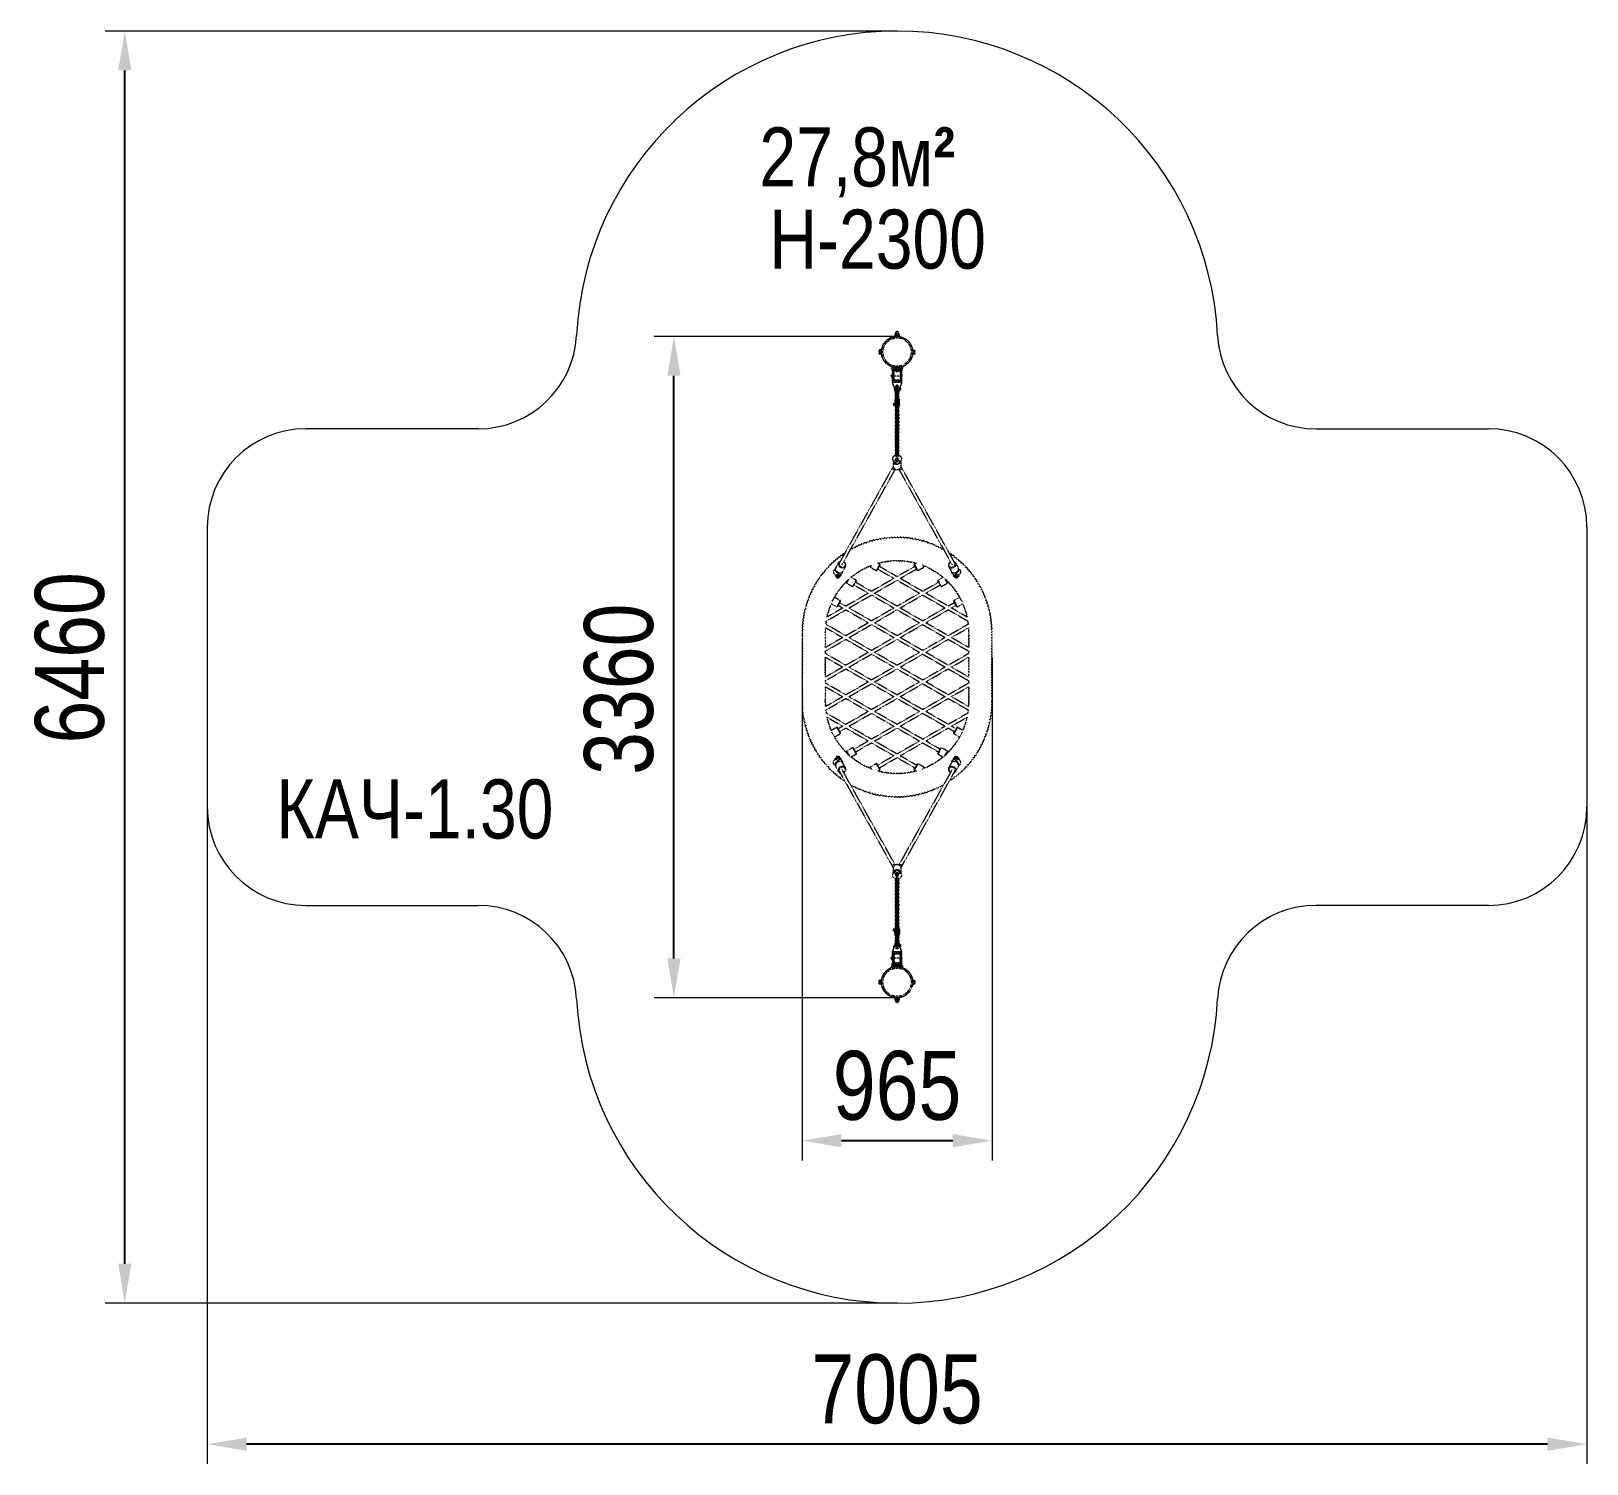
# Model space of a CAD drawing. Header units: millimetres. Extents: x -4197 to 3701, y -3900 to 3375.
import ezdxf

# ---------------------------------------------------------------- set-up
doc = ezdxf.new("R2010")
doc.units = ezdxf.units.MM
doc.linetypes.add('HIDDEN', pattern=[1.905, 1.27, -0.635])
for name, color, linetype in [('DIKOM_АРТИКУЛ', 7, 'Continuous'), ('DIKOM_ЗОНА', 80, 'Continuous'), ('DIKOM_ОБЪЕКТ', 7, 'Continuous'), ('DIKOM_РАЗМЕР_ЗОНА', 7, 'Continuous'), ('DIKOM_РАЗМЕР_ОБЪЕКТА', 7, 'Continuous')]:
    doc.layers.add(name, color=color, linetype=linetype)
doc.styles.add('style1', font='arialbd.ttf', dxfattribs={"width": 0.8})
doc.dimstyles.new('1-50', dxfattribs={"dimtxt": 300, "dimasz": 200, "dimexe": 100, "dimexo": 0, "dimgap": 100, "dimtad": 1, "dimtxsty": 'style1', "dimcen": 200, "dimclrd": 7, "dimclre": 7, "dimclrt": 7, "dimadec": 1, "dimazin": 2, "dimtfac": 1, "dimtmove": 0, "dimatfit": 2, "dimfxl": 0, "dimlwd": 25, "dimlwe": 18, "dimarcsym": 0})

msp = doc.modelspace()

# ---------------------------------------------------------------- texts
at = {"layer": 'DIKOM_АРТИКУЛ', "insert": (-2952.196, -424.376), "char_height": 300, "width": 1618.01099, "attachment_point": 1, "style": 'style1'}
msp.add_mtext('{\\fArial|b0|i0|c204|p34;КАЧ-1.30}', dxfattribs=at)
at = {"layer": 'DIKOM_РАЗМЕР_ОБЪЕКТА', "char_height": 300, "width": 2043.0649, "attachment_point": 1, "style": 'style1'}
for s, insert in [('{\\fArial|b0|i0|c204|p34;27,8м}²', (-500.064, 2886.509)), ('{\\fArial|b0|i0|c204|p34;H-2300}', (-449.579, 2469.201))]:
    msp.add_mtext(s, dxfattribs=dict(at, insert=insert))

# ---------------------------------------------------------------- blocks, each defined once
blk = doc.blocks.new('*D0')
at = {"layer": 'Defpoints', "color": 0, "transparency": 16777216}
for p in [(-3303.3, 145.9), (3700.7, 145.9), (-3303.3, -3800)]:
    blk.add_point(p, dxfattribs=at)
at = {"layer": 'DIKOM_РАЗМЕР_ЗОНА', "color": 7, "lineweight": 18, "transparency": 16777216}
for p, q in [((-3303.3, 145.9), (-3303.3, -3900)), ((3700.7, 145.9), (3700.7, -3900))]:
    blk.add_line(p, q, dxfattribs=at)
at = {"layer": 'DIKOM_РАЗМЕР_ЗОНА', "color": 7, "lineweight": 25, "transparency": 16777216}
blk.add_line((3500.7, -3800), (-3103.3, -3800), dxfattribs=at)
at = {"layer": 'DIKOM_РАЗМЕР_ЗОНА', "color": 7, "transparency": 16777216}
for points in [[(-3103.3, -3766.6), (-3103.3, -3833.3), (-3303.3, -3800)], [(3500.7, -3766.6), (3500.7, -3833.3), (3700.7, -3800)]]:
    blk.add_solid(points, dxfattribs=at)
at = {"layer": 'DIKOM_РАЗМЕР_ЗОНА', "color": 7, "transparency": 16777216, "insert": (198.7, -3521.3), "char_height": 300, "attachment_point": 5, "style": 'style1'}
blk.add_mtext('{\\fArial|b0|i0|c204|p34;\\H1.16667x;7005}', dxfattribs=at)
blk = doc.blocks.new('*D1')
at = {"layer": 'Defpoints', "color": 0, "transparency": 16777216}
for p in [(-283.7, 193.8), (681.2, 193.8), (-283.7, -2258.9)]:
    blk.add_point(p, dxfattribs=at)
at = {"layer": 'DIKOM_РАЗМЕР_ОБЪЕКТА', "color": 7, "lineweight": 18, "transparency": 16777216}
for p, q in [((-283.7, 193.8), (-283.7, -2358.9)), ((681.2, 193.8), (681.2, -2358.9))]:
    blk.add_line(p, q, dxfattribs=at)
at = {"layer": 'DIKOM_РАЗМЕР_ОБЪЕКТА', "color": 7, "lineweight": 25, "transparency": 16777216}
blk.add_line((481.2, -2258.9), (-83.7, -2258.9), dxfattribs=at)
at = {"layer": 'DIKOM_РАЗМЕР_ОБЪЕКТА', "color": 7, "transparency": 16777216}
for points in [[(-83.7, -2225.6), (-83.7, -2292.2), (-283.7, -2258.9)], [(481.2, -2225.6), (481.2, -2292.2), (681.2, -2258.9)]]:
    blk.add_solid(points, dxfattribs=at)
at = {"layer": 'DIKOM_РАЗМЕР_ОБЪЕКТА', "color": 7, "transparency": 16777216, "insert": (198.7, -1980.2), "char_height": 300, "attachment_point": 5, "style": 'style1'}
blk.add_mtext('{\\fArial|b0|i0|c204|p34;\\H1.16667x;965}', dxfattribs=at)
blk = doc.blocks.new('*D2')
at = {"layer": 'Defpoints', "color": 0, "transparency": 16777216}
for p in [(-934.1, 1825.4), (198.7, 1825.4), (198.7, -1533.6)]:
    blk.add_point(p, dxfattribs=at)
at = {"layer": 'DIKOM_РАЗМЕР_ОБЪЕКТА', "color": 7, "lineweight": 18, "transparency": 16777216}
for p, q in [((198.7, 1825.4), (-1034.1, 1825.4)), ((198.7, -1533.6), (-1034.1, -1533.6))]:
    blk.add_line(p, q, dxfattribs=at)
at = {"layer": 'DIKOM_РАЗМЕР_ОБЪЕКТА', "color": 7, "lineweight": 25, "transparency": 16777216}
blk.add_line((-934.1, -1333.6), (-934.1, 1625.4), dxfattribs=at)
at = {"layer": 'DIKOM_РАЗМЕР_ОБЪЕКТА', "color": 7, "transparency": 16777216}
for points in [[(-967.4, 1625.4), (-900.7, 1625.4), (-934.1, 1825.4)], [(-967.4, -1333.6), (-900.7, -1333.6), (-934.1, -1533.6)]]:
    blk.add_solid(points, dxfattribs=at)
at = {"layer": 'DIKOM_РАЗМЕР_ОБЪЕКТА', "color": 7, "transparency": 16777216, "insert": (-1212.9, 33.6), "char_height": 300, "attachment_point": 5, "rotation": 90, "style": 'style1'}
blk.add_mtext('{\\fArial|b0|i0|c204|p34;\\H1.16667x;3360}', dxfattribs=at)
blk = doc.blocks.new('*D3')
at = {"layer": 'Defpoints', "color": 0, "transparency": 16777216}
for p in [(-3721.9, 3375.4), (198.7, 3375.4), (198.7, -3083.6)]:
    blk.add_point(p, dxfattribs=at)
at = {"layer": 'DIKOM_РАЗМЕР_ЗОНА', "color": 7, "lineweight": 18, "transparency": 16777216}
for p, q in [((198.7, 3375.4), (-3821.9, 3375.4)), ((198.7, -3083.6), (-3821.9, -3083.6))]:
    blk.add_line(p, q, dxfattribs=at)
at = {"layer": 'DIKOM_РАЗМЕР_ЗОНА', "color": 7, "lineweight": 25, "transparency": 16777216}
blk.add_line((-3721.9, -2883.6), (-3721.9, 3175.4), dxfattribs=at)
at = {"layer": 'DIKOM_РАЗМЕР_ЗОНА', "color": 7, "transparency": 16777216}
for points in [[(-3755.3, 3175.4), (-3688.6, 3175.4), (-3721.9, 3375.4)], [(-3755.3, -2883.6), (-3688.6, -2883.6), (-3721.9, -3083.6)]]:
    blk.add_solid(points, dxfattribs=at)
at = {"layer": 'DIKOM_РАЗМЕР_ЗОНА', "color": 7, "transparency": 16777216, "insert": (-4000.6, 193.2), "char_height": 300, "attachment_point": 5, "rotation": 90, "style": 'style1'}
blk.add_mtext('{\\fArial|b0|i0|c204|p34;\\H1.16667x;6460}', dxfattribs=at)

# ---------------------------------------------------------------- dimensions: what is measured, and where the dimension line sits
at = {"layer": 'DIKOM_РАЗМЕР_ЗОНА'}
for base, p1, p2, angle, text, picture, middle in [((-3721.931, 3375.385), (198.719, -3083.615), (198.719, 3375.385), 270, '{\\fArial|b0|i0|c204|p34;\\H1.16667x;6460}', '*D3', (-3721.931, 193.171)), ((-3303.281, -3799.98), (3700.719, 145.885), (-3303.281, 145.885), 180, '{\\fArial|b0|i0|c204|p34;\\H1.16667x;7005}', '*D0', (198.719, -3799.98))]:
    dim = msp.add_linear_dim(base=base, p1=p1, p2=p2, angle=angle, text=text, dimstyle='1-50', dxfattribs=at)
    dim.commit()
    dim.dimension.update_dxf_attribs({"geometry": picture, "text_midpoint": middle, "dimtype": 160})
at = {"layer": 'DIKOM_РАЗМЕР_ОБЪЕКТА'}
for base, p1, p2, angle, text, picture, middle in [((-934.082, 1825.385), (198.719, -1533.615), (198.719, 1825.385), 270, '{\\fArial|b0|i0|c204|p34;\\H1.16667x;3360}', '*D2', (-934.082, 33.597)), ((-283.749, -2258.891), (681.186, 193.758), (-283.749, 193.758), 180, '{\\fArial|b0|i0|c204|p34;\\H1.16667x;965}', '*D1', (198.719, -2258.891))]:
    dim = msp.add_linear_dim(base=base, p1=p1, p2=p2, angle=angle, text=text, dimstyle='1-50', dxfattribs=at)
    dim.commit()
    dim.dimension.update_dxf_attribs({"geometry": picture, "text_midpoint": middle, "dimtype": 160})

# ---------------------------------------------------------------- linework, layer by layer
at = {"layer": 'DIKOM_ЗОНА', "color": 3, "lineweight": 15}
for p, q in [((-1927.938, 1355.885), (-2803.281, 1355.885)), ((2325.376, 1355.885), (3200.719, 1355.885)), ((-3303.281, 855.885), (-3303.281, -564.115)), ((3700.719, 855.885), (3700.719, -564.115)), ((-2803.281, -1064.115), (-1927.938, -1064.115)), ((3200.719, -1064.115), (2325.376, -1064.115))]:
    msp.add_line(p, q, dxfattribs=at)
for centre, radius, start, end in [((198.719, 1745.885), 1629.5, 2.9609495, 177.0390505), ((-1927.938, 1855.885), 500, 270, 357.0390505), ((2325.376, 1855.885), 500, 182.9609495, 270), ((-2803.281, 855.885), 500, 90, 180), ((3200.719, 855.885), 500, 0, 90), ((-2803.281, -564.115), 500, 180, 270), ((3200.719, -564.115), 500, 270, 0), ((-1927.938, -1564.115), 500, 2.9609495, 90), ((2325.376, -1564.115), 500, 90, 177.0390505), ((198.719, -1454.115), 1629.5, 182.9609495, 357.0390505)]:
    msp.add_arc(centre, radius, start, end, dxfattribs=at)
at = {"layer": 'DIKOM_ОБЪЕКТ', "color": 7, "linetype": 'HIDDEN', "lineweight": 15}
for p, q in [((186.719, 1827.885), (186.719, 1825.385)), ((210.719, 1827.885), (186.719, 1827.885)), ((210.719, 1825.385), (186.719, 1825.385)), ((188.571, 1835.493), (188.327, 1835.381)), ((188.327, 1827.885), (188.327, 1835.381)), ((188.511, 1835.487), (188.374, 1835.408)), ((188.511, 1837.081), (188.511, 1828.689)), ((189.719, 1837.885), (189.189, 1837.579)), ((189.189, 1828.191), (189.719, 1827.885)), ((189.719, 1837.885), (191.906, 1837.885)), ((190.219, 1841.385), (190.219, 1838.135)), ((207.219, 1841.385), (190.219, 1841.385)), ((190.219, 1838.135), (206.746, 1838.135)), ((191.906, 1837.885), (200.405, 1837.885)), ((192.719, 1825.385), (192.719, 1825.158)), ((195.301, 1837.081), (195.301, 1828.689)), ((200.405, 1837.885), (207.218, 1837.885)), ((204.719, 1825.158), (204.719, 1825.385)), ((205.509, 1837.081), (205.509, 1828.689)), ((206.746, 1838.135), (207.219, 1838.135)), ((207.218, 1837.885), (207.719, 1837.885)), ((207.219, 1838.135), (207.219, 1841.385)), ((208.25, 1837.579), (207.719, 1837.885)), ((207.719, 1827.885), (208.25, 1828.191)), ((209.111, 1835.381), (208.868, 1835.509)), ((208.928, 1837.081), (208.928, 1828.689)), ((209.065, 1835.408), (208.928, 1835.487)), ((209.111, 1827.885), (209.111, 1835.381)), ((210.719, 1825.385), (210.719, 1827.885)), ((108.782, 1755.513), (108.419, 1754.885)), ((108.419, 1754.298), (108.419, 1754.885)), ((108.419, 1747.322), (108.419, 1754.298)), ((108.419, 1738.909), (108.419, 1747.322)), ((108.419, 1736.885), (108.419, 1738.909)), ((118.619, 1756.144), (109.223, 1756.144)), ((118.619, 1752.452), (109.223, 1752.452)), ((118.619, 1742.193), (109.223, 1742.193)), ((118.619, 1754.298), (118.619, 1756.144)), ((119.219, 1754.885), (118.619, 1754.885)), ((118.619, 1752.452), (118.619, 1754.298)), ((118.619, 1747.322), (118.619, 1752.452)), ((118.619, 1742.193), (118.619, 1747.322)), ((118.619, 1738.909), (118.619, 1742.193)), ((118.619, 1735.626), (118.619, 1738.909)), ((119.219, 1754.298), (119.219, 1754.885)), ((119.219, 1736.885), (119.219, 1754.298)), ((119.446, 1751.885), (119.219, 1751.885)), ((119.219, 1739.885), (119.446, 1739.885)), ((119.506, 1752.635), (119.499, 1752.635)), ((119.506, 1739.135), (119.506, 1739.135)), ((277.933, 1752.635), (277.932, 1752.635)), ((277.932, 1739.135), (277.939, 1739.135)), ((278.219, 1751.885), (277.992, 1751.885)), ((277.992, 1739.885), (278.219, 1739.885)), ((278.819, 1754.885), (278.219, 1754.885)), ((278.219, 1754.885), (278.219, 1736.885)), ((278.819, 1754.465), (278.819, 1756.034)), ((278.819, 1756.034), (288.215, 1756.034)), ((278.819, 1752.895), (278.819, 1754.465)), ((278.819, 1752.895), (278.819, 1747.821)), ((278.819, 1752.895), (288.215, 1752.895)), ((278.819, 1747.821), (278.819, 1742.746)), ((278.819, 1742.746), (288.215, 1742.746)), ((278.819, 1742.746), (278.819, 1739.241)), ((278.819, 1739.241), (278.819, 1735.736)), ((289.019, 1754.885), (288.765, 1755.326)), ((289.019, 1754.885), (289.019, 1754.465)), ((289.019, 1754.465), (289.019, 1747.821)), ((289.019, 1747.821), (289.019, 1739.241)), ((289.019, 1739.241), (289.019, 1736.885)), ((108.419, 1736.885), (108.782, 1736.257)), ((108.868, 1736.272), (109.223, 1735.626)), ((118.619, 1735.626), (109.223, 1735.626)), ((118.619, 1736.885), (119.219, 1736.885)), ((170.719, 1662.885), (170.719, 1670.945)), ((170.719, 1662.885), (179.719, 1662.885)), ((179.719, 1658.885), (174.719, 1658.885)), ((178.719, 1657.385), (178.719, 1658.885)), ((179.719, 1668.174), (179.719, 1662.885)), ((179.719, 1662.885), (179.719, 1658.885)), ((179.719, 1662.885), (217.719, 1662.885)), ((217.719, 1658.885), (179.719, 1658.885)), ((192.719, 1666.385), (189.789, 1666.385)), ((191.969, 1666.672), (191.969, 1666.665)), ((192.719, 1666.612), (192.719, 1666.11)), ((193.066, 1666.085), (204.373, 1666.085)), ((204.719, 1666.11), (204.719, 1666.612)), ((207.65, 1666.385), (204.719, 1666.385)), ((205.469, 1666.672), (205.469, 1666.672)), ((217.719, 1662.885), (217.719, 1668.174)), ((217.719, 1662.885), (217.719, 1658.885)), ((217.719, 1662.885), (226.719, 1662.885)), ((222.719, 1658.885), (217.719, 1658.885)), ((218.719, 1658.885), (218.719, 1657.385)), ((226.719, 1670.945), (226.719, 1662.885)), ((278.219, 1736.885), (278.819, 1736.885)), ((278.819, 1735.736), (288.215, 1735.736)), ((288.682, 1736.456), (288.215, 1735.736)), ((288.765, 1736.444), (289.019, 1736.885)), ((169.219, 1625.003), (169.219, 1625.885)), ((169.219, 1625.003), (169.219, 1621.885)), ((173.719, 1657.385), (178.719, 1657.385)), ((173.719, 1657.385), (173.719, 1655.385)), ((178.719, 1655.385), (173.719, 1655.385)), ((173.719, 1655.385), (173.719, 1653.885)), ((174.209, 1628.333), (174.209, 1631.84)), ((174.209, 1628.333), (174.209, 1615.93)), ((175.219, 1631.885), (174.719, 1631.885)), ((174.719, 1628.359), (174.719, 1631.885)), ((174.719, 1628.359), (175.219, 1628.359)), ((174.719, 1628.359), (174.719, 1615.885)), ((174.719, 1615.885), (175.219, 1615.885)), ((178.719, 1653.885), (175.219, 1653.885)), ((175.219, 1652.731), (175.219, 1653.885)), ((175.234, 1652.08), (175.219, 1652.731)), ((175.219, 1628.359), (175.219, 1631.885)), ((175.219, 1628.359), (175.219, 1615.885)), ((175.45, 1589.068), (175.509, 1592.937)), ((175.45, 1591.986), (175.451, 1592.077)), ((175.451, 1592.069), (175.45, 1591.992)), ((175.45, 1591.986), (175.45, 1589.068)), ((175.461, 1588.877), (175.45, 1589.068)), ((175.451, 1619.807), (175.451, 1592.076)), ((175.451, 1619.807), (175.451, 1592.077)), ((175.451, 1592.069), (175.451, 1592.077)), ((175.451, 1592.076), (175.451, 1592.077)), ((175.451, 1592.075), (175.451, 1592.076)), ((175.451, 1592.075), (175.451, 1592.065)), ((175.451, 1592.065), (175.451, 1592.069)), ((175.455, 1588.896), (175.693, 1587.976)), ((175.509, 1629.763), (175.481, 1627.946)), ((175.737, 1639.692), (175.518, 1630.241)), ((175.518, 1593.607), (175.737, 1612.159)), ((175.609, 1588.136), (181.119, 1572.79)), ((175.698, 1627.896), (175.705, 1628.447)), ((175.737, 1612.159), (175.755, 1613.905)), ((182.319, 1648.885), (175.758, 1648.885)), ((176.45, 1588.239), (176.509, 1592.108)), ((176.509, 1592.108), (179.929, 1592.108)), ((176.518, 1592.912), (176.737, 1611.464)), ((176.518, 1592.912), (179.919, 1592.912)), ((182.06, 1572.304), (176.55, 1587.65)), ((179.705, 1641.885), (176.733, 1641.885)), ((179.701, 1611.464), (176.737, 1611.464)), ((178.719, 1657.385), (218.719, 1657.385)), ((178.719, 1657.385), (178.719, 1655.385)), ((218.719, 1655.385), (178.719, 1655.385)), ((178.719, 1653.885), (178.719, 1655.385)), ((218.719, 1653.885), (178.719, 1653.885)), ((179.701, 1611.464), (179.919, 1592.912)), ((179.929, 1592.108), (179.935, 1591.767)), ((180.089, 1592.131), (179.935, 1591.767)), ((180.25, 1592.098), (179.935, 1591.767)), ((217.504, 1591.767), (179.935, 1591.767)), ((180.179, 1613.931), (180.201, 1611.811)), ((180.189, 1626.122), (180.719, 1626.122)), ((180.719, 1627.885), (180.19, 1627.885)), ((180.409, 1631.142), (180.201, 1640.164)), ((180.409, 1631.146), (180.201, 1640.154)), ((180.201, 1611.811), (180.409, 1594.128)), ((180.219, 1639.394), (180.719, 1638.777)), ((180.225, 1628.703), (180.234, 1628.239)), ((180.229, 1619.885), (180.719, 1619.885)), ((180.234, 1628.239), (180.238, 1627.885)), ((180.277, 1619.885), (180.273, 1619.23)), ((180.719, 1636.536), (180.274, 1637.01)), ((180.409, 1594.128), (180.37, 1593.405)), ((180.374, 1600.329), (180.376, 1600.518)), ((180.382, 1627.899), (180.376, 1628.96)), ((180.378, 1630.671), (180.409, 1631.146)), ((180.409, 1594.128), (180.378, 1598.641)), ((180.444, 1594.184), (180.409, 1594.038)), ((180.723, 1593.05), (180.427, 1592.358)), ((180.719, 1639.885), (182.319, 1639.885)), ((180.719, 1607.885), (180.719, 1639.885)), ((180.719, 1607.885), (182.319, 1607.885)), ((216.614, 1593.403), (180.824, 1593.403)), ((216.562, 1600.034), (180.876, 1600.034)), ((180.909, 1594.27), (180.878, 1598.783)), ((216.561, 1598.783), (180.878, 1598.783)), ((182.319, 1650.885), (183.819, 1650.885)), ((182.319, 1623.885), (182.319, 1650.885)), ((182.319, 1623.885), (183.819, 1623.885)), ((182.319, 1605.385), (182.319, 1623.885)), ((183.919, 1653.885), (183.719, 1653.685)), ((183.719, 1653.685), (183.719, 1652.756)), ((209.326, 1653.685), (183.719, 1653.685)), ((209.326, 1652.756), (183.719, 1652.756)), ((183.819, 1653.785), (183.819, 1653.885)), ((183.819, 1650.885), (183.819, 1652.668)), ((183.819, 1623.885), (183.819, 1650.885)), ((183.819, 1650.885), (186.155, 1650.885)), ((213.619, 1623.885), (183.819, 1623.885)), ((183.819, 1603.885), (183.819, 1623.885)), ((183.819, 1603.885), (213.619, 1603.885)), ((213.719, 1653.685), (209.326, 1653.685)), ((213.719, 1652.756), (209.326, 1652.756)), ((211.284, 1650.885), (213.619, 1650.885)), ((213.719, 1653.685), (213.519, 1653.885)), ((213.619, 1653.885), (213.619, 1653.785)), ((213.619, 1652.668), (213.619, 1650.885)), ((213.619, 1650.885), (215.119, 1650.885)), ((213.619, 1650.885), (213.619, 1623.885)), ((215.119, 1623.885), (213.619, 1623.885)), ((213.619, 1623.885), (213.619, 1603.885)), ((213.719, 1652.756), (213.719, 1653.685)), ((215.119, 1650.885), (215.119, 1623.885)), ((221.681, 1648.885), (215.119, 1648.885)), ((216.719, 1639.885), (215.119, 1639.885)), ((215.119, 1623.885), (215.119, 1605.385)), ((216.719, 1607.885), (215.119, 1607.885)), ((220.889, 1587.65), (215.378, 1572.304)), ((216.319, 1572.79), (221.83, 1588.136)), ((216.561, 1598.783), (216.529, 1594.27)), ((217.011, 1592.358), (216.715, 1593.05)), ((216.719, 1639.885), (216.719, 1607.885)), ((216.719, 1638.777), (217.22, 1639.395)), ((217.165, 1637.01), (216.719, 1636.536)), ((217.249, 1627.885), (216.719, 1627.885)), ((216.719, 1626.122), (217.25, 1626.122)), ((216.719, 1619.885), (217.209, 1619.885)), ((217.029, 1594.037), (216.995, 1594.184)), ((217.238, 1640.154), (217.029, 1631.146)), ((217.029, 1631.146), (217.061, 1630.671)), ((217.029, 1594.128), (217.238, 1611.811)), ((217.061, 1598.641), (217.029, 1594.128)), ((217.068, 1593.405), (217.029, 1594.128)), ((217.062, 1628.96), (217.056, 1627.891)), ((217.062, 1600.518), (217.065, 1600.226)), ((217.166, 1619.304), (217.161, 1619.885)), ((217.169, 1618.857), (217.166, 1619.304)), ((217.504, 1591.767), (217.189, 1592.098)), ((217.2, 1627.885), (217.205, 1628.239)), ((217.238, 1611.811), (217.26, 1613.932)), ((217.504, 1591.767), (217.349, 1592.131)), ((217.504, 1591.767), (217.509, 1592.108)), ((217.509, 1592.108), (220.929, 1592.108)), ((217.519, 1592.912), (217.738, 1611.464)), ((217.519, 1592.912), (220.92, 1592.912)), ((220.705, 1641.885), (217.733, 1641.885)), ((220.702, 1611.464), (217.738, 1611.464)), ((218.719, 1657.385), (223.719, 1657.385)), ((218.719, 1657.385), (218.719, 1655.385)), ((218.719, 1655.385), (218.719, 1653.885)), ((223.719, 1655.385), (218.719, 1655.385)), ((222.219, 1653.885), (218.719, 1653.885)), ((220.702, 1611.464), (220.92, 1592.912)), ((220.929, 1592.108), (220.989, 1588.239)), ((221.684, 1613.847), (221.702, 1612.159)), ((221.933, 1629.144), (221.692, 1628.719)), ((221.92, 1630.241), (221.702, 1639.692)), ((221.702, 1612.159), (221.92, 1593.607)), ((221.728, 1619.826), (221.933, 1619.525)), ((221.742, 1618.964), (221.933, 1618.626)), ((221.746, 1587.976), (221.983, 1588.896)), ((221.933, 1629.5), (221.929, 1629.763)), ((221.929, 1592.937), (221.989, 1589.068)), ((222.675, 1629.885), (221.933, 1629.885)), ((221.933, 1629.885), (221.933, 1618.911)), ((221.933, 1618.911), (222.675, 1618.911)), ((221.933, 1617.885), (221.933, 1618.911)), ((221.933, 1617.885), (222.675, 1617.885)), ((221.989, 1589.068), (221.971, 1588.876)), ((221.987, 1592.077), (221.987, 1617.885)), ((221.987, 1592.077), (221.989, 1591.986)), ((221.987, 1592.077), (221.988, 1592.065)), ((221.987, 1592.077), (221.987, 1592.076)), ((221.987, 1592.076), (221.987, 1592.075)), ((221.988, 1592.065), (221.987, 1592.075)), ((221.988, 1592.076), (221.988, 1617.885)), ((221.989, 1591.992), (221.988, 1592.069)), ((221.989, 1589.068), (221.989, 1591.986)), ((222.219, 1652.731), (222.204, 1652.08)), ((222.219, 1653.885), (222.219, 1652.731)), ((222.675, 1629.885), (222.675, 1618.911)), ((222.675, 1617.885), (222.675, 1618.911)), ((223.703, 1652.984), (223.719, 1653.885)), ((223.719, 1657.385), (223.719, 1655.385)), ((223.719, 1653.885), (223.719, 1655.385)), ((223.719, 1625.002), (223.719, 1622.959)), ((223.719, 1622.785), (223.719, 1622.959)), ((182.91, 1569.987), (183.029, 1562.463)), ((184.912, 1568.222), (185.029, 1560.805)), ((212.409, 1560.805), (185.029, 1560.805)), ((185.308, 1560.046), (212.133, 1560.046)), ((186.719, 1548.653), (186.719, 1560.046)), ((186.83, 1502.736), (186.719, 1501.221)), ((186.719, 1501.221), (186.719, 1501.401)), ((186.719, 1501.221), (186.719, 1486.321)), ((187.719, 1547.653), (187.719, 1560.046)), ((187.719, 1547.653), (193.219, 1547.653)), ((188.969, 1542.375), (188.969, 1536.912)), ((188.969, 1523.905), (188.969, 1518.442)), ((188.969, 1505.436), (188.969, 1499.973)), ((190.851, 1532.863), (190.719, 1531.514)), ((190.719, 1531.514), (190.719, 1527.708)), ((191.274, 1547.653), (191.641, 1546.932)), ((192.719, 1574.218), (192.719, 1573.829)), ((192.719, 1513.251), (192.719, 1510.964)), ((193.219, 1552.304), (193.219, 1547.653)), ((194.365, 1511.428), (193.447, 1511.098)), ((194.31, 1553.713), (194.219, 1552.994)), ((194.219, 1552.994), (194.219, 1548.653)), ((194.365, 1511.608), (195.719, 1511.892)), ((195.719, 1511.953), (194.376, 1511.67)), ((194.396, 1511.676), (194.384, 1511.678)), ((194.969, 1536.912), (194.969, 1541.837)), ((195.874, 1538.636), (194.969, 1538.223)), ((194.969, 1518.442), (194.969, 1523.368)), ((194.969, 1499.973), (194.969, 1504.898)), ((195.786, 1502.127), (194.969, 1501.892)), ((195.745, 1502.068), (194.969, 1501.798)), ((195.719, 1555.395), (195.383, 1555.543)), ((195.719, 1555.877), (195.719, 1545.844)), ((195.719, 1545.875), (195.719, 1540.382)), ((195.719, 1540.382), (195.719, 1539.397)), ((195.719, 1539.397), (195.719, 1527.375)), ((195.719, 1527.405), (195.719, 1521.913)), ((195.719, 1521.913), (195.719, 1520.927)), ((195.719, 1520.927), (195.719, 1508.906)), ((195.719, 1508.936), (195.719, 1503.443)), ((195.719, 1503.443), (195.719, 1502.458)), ((195.719, 1502.458), (195.719, 1490.436)), ((197.23, 1556.857), (200.107, 1556.857)), ((202.469, 1501.798), (201.694, 1502.068)), ((201.719, 1545.847), (201.719, 1555.875)), ((201.719, 1540.382), (201.719, 1545.875)), ((201.719, 1539.397), (201.719, 1540.382)), ((201.719, 1527.378), (201.719, 1539.397)), ((201.719, 1521.913), (201.719, 1527.405)), ((201.719, 1520.927), (201.719, 1521.913)), ((201.719, 1508.908), (201.719, 1520.927)), ((203.062, 1511.67), (201.719, 1511.953)), ((203.073, 1511.428), (201.719, 1511.763)), ((201.719, 1503.443), (201.719, 1508.936)), ((201.719, 1502.458), (201.719, 1503.443)), ((201.719, 1490.439), (201.719, 1502.458)), ((202.469, 1501.882), (201.791, 1502.086)), ((202.541, 1554.826), (202.469, 1555.381)), ((202.469, 1541.889), (202.469, 1536.912)), ((202.469, 1523.419), (202.469, 1518.442)), ((202.469, 1504.95), (202.469, 1499.973)), ((203.043, 1511.676), (203.055, 1511.678)), ((203.219, 1552.994), (203.128, 1553.717)), ((203.219, 1548.653), (203.219, 1552.994)), ((204.219, 1547.653), (204.219, 1552.304)), ((204.219, 1547.653), (209.719, 1547.653)), ((204.719, 1574.218), (204.719, 1573.829)), ((204.719, 1510.988), (204.719, 1513.241)), ((206.719, 1531.514), (206.588, 1532.86)), ((206.719, 1527.72), (206.719, 1531.514)), ((208.469, 1536.912), (208.469, 1542.405)), ((208.469, 1518.442), (208.469, 1523.935)), ((208.469, 1499.973), (208.469, 1505.466)), ((209.719, 1560.046), (209.719, 1547.653)), ((210.719, 1560.046), (210.719, 1548.653)), ((210.719, 1554.857), (210.925, 1554.291)), ((210.719, 1501.221), (210.719, 1501.401)), ((210.719, 1486.321), (210.719, 1501.221)), ((210.934, 1554.294), (211.001, 1554.098)), ((211.001, 1557.326), (215.338, 1557.326)), ((211.001, 1554.098), (215.338, 1554.098)), ((212.409, 1560.805), (212.527, 1568.244)), ((214.374, 1562.154), (214.409, 1562.463)), ((214.409, 1562.463), (214.527, 1569.939)), ((214.419, 1563.086), (215.338, 1563.086)), ((214.459, 1565.617), (215.338, 1565.617)), ((215.619, 1555.712), (215.338, 1557.326)), ((215.338, 1554.098), (215.619, 1555.712)), ((215.404, 1554.294), (215.338, 1554.098)), ((215.619, 1564.857), (215.413, 1565.424)), ((215.413, 1554.291), (215.619, 1554.857)), ((216.619, 1564.857), (215.619, 1564.857)), ((215.619, 1564.857), (215.619, 1564.351)), ((215.619, 1564.351), (215.619, 1560.206)), ((215.619, 1560.206), (215.619, 1555.712)), ((216.619, 1555.712), (215.619, 1555.712)), ((215.619, 1555.712), (215.619, 1554.857)), ((215.619, 1554.857), (216.619, 1554.857)), ((216.619, 1564.857), (216.619, 1555.712)), ((216.776, 1562.557), (216.619, 1562.557)), ((216.619, 1561.255), (216.719, 1561.199)), ((216.619, 1557.157), (216.776, 1557.157)), ((216.619, 1554.857), (216.619, 1555.712)), ((216.719, 1557.457), (216.719, 1561.199)), ((180.819, 1482.875), (180.719, 1482.875)), ((180.719, 1479.2), (180.719, 1482.875)), ((180.819, 1479.2), (180.719, 1479.2)), ((180.719, 1479.2), (180.719, 1476.875)), ((180.719, 1476.875), (180.819, 1476.875)), ((181.819, 1484.875), (180.819, 1484.875)), ((180.819, 1484.746), (180.819, 1484.875)), ((180.819, 1484.746), (180.819, 1474.875)), ((180.819, 1484.746), (181.819, 1484.746)), ((180.819, 1474.875), (181.819, 1474.875)), ((182.101, 1485.396), (181.819, 1484.746)), ((181.819, 1484.746), (181.819, 1484.875)), ((181.819, 1481.336), (181.819, 1484.746)), ((181.819, 1484.746), (182.101, 1484.097)), ((181.819, 1476.465), (181.819, 1481.336)), ((181.819, 1474.875), (181.819, 1476.465)), ((182.101, 1474.353), (181.932, 1474.743)), ((186.438, 1485.396), (182.101, 1485.396)), ((186.438, 1484.097), (182.101, 1484.097)), ((186.438, 1478.576), (182.101, 1478.576)), ((186.438, 1474.353), (182.101, 1474.353)), ((186.438, 1485.396), (186.468, 1485.327)), ((186.719, 1484.746), (186.438, 1484.097)), ((186.438, 1474.353), (186.607, 1474.743)), ((186.607, 1485.006), (186.719, 1484.746)), ((186.719, 1486.321), (186.719, 1484.547)), ((186.719, 1484.547), (186.719, 1481.336)), ((186.719, 1481.336), (186.719, 1476.465)), ((186.719, 1476.465), (186.719, 1474.875)), ((188.719, 1492.765), (188.719, 1493.205)), ((188.969, 1486.966), (188.969, 1484.877)), ((188.969, 1468.497), (188.969, 1463.034)), ((188.969, 1450.028), (188.969, 1444.565)), ((188.969, 1431.558), (188.969, 1426.095)), ((189.319, 1498.253), (189.319, 1496.456)), ((189.319, 1489.441), (189.319, 1488.685)), ((189.319, 1483.506), (189.319, 1483.332)), ((189.319, 1483.332), (189.319, 1473.875)), ((189.319, 1483.332), (189.44, 1483.332)), ((189.319, 1473.875), (190.119, 1473.875)), ((190.119, 1473.875), (190.119, 1482.695)), ((191.219, 1492.315), (191.219, 1492.203)), ((192.719, 1476.475), (192.719, 1480.823)), ((204.72, 1479.2), (192.719, 1479.2)), ((192.719, 1476.875), (195.8, 1476.875)), ((194.969, 1482.752), (194.969, 1483.732)), ((195.934, 1482.875), (194.969, 1482.875)), ((194.969, 1463.034), (194.969, 1467.96)), ((194.969, 1444.565), (194.969, 1449.49)), ((194.969, 1426.095), (194.969, 1431.021)), ((195.719, 1490.467), (195.719, 1484.974)), ((195.719, 1484.974), (195.719, 1484.076)), ((195.719, 1483.47), (195.719, 1482.875)), ((195.719, 1476.875), (195.719, 1471.967)), ((195.719, 1471.997), (195.719, 1466.504)), ((195.719, 1466.504), (195.719, 1465.519)), ((195.719, 1465.519), (195.719, 1453.497)), ((195.719, 1453.528), (195.719, 1448.035)), ((195.719, 1448.035), (195.719, 1447.05)), ((195.719, 1447.05), (195.719, 1435.028)), ((195.719, 1435.058), (195.719, 1429.566)), ((195.719, 1429.566), (195.719, 1428.58)), ((195.719, 1428.58), (195.719, 1416.559)), ((202.469, 1482.875), (201.505, 1482.875)), ((201.639, 1476.875), (204.72, 1476.875)), ((201.719, 1484.974), (201.719, 1490.467)), ((201.719, 1484.076), (201.719, 1484.974)), ((201.719, 1482.875), (201.719, 1483.47)), ((201.719, 1471.969), (201.719, 1476.875)), ((201.719, 1466.504), (201.719, 1471.997)), ((201.719, 1465.519), (201.719, 1466.504)), ((201.719, 1453.5), (201.719, 1465.519)), ((201.719, 1448.035), (201.719, 1453.528)), ((201.719, 1447.05), (201.719, 1448.035)), ((201.719, 1435.031), (201.719, 1447.05)), ((201.719, 1429.566), (201.719, 1435.058)), ((201.719, 1428.58), (201.719, 1429.566)), ((201.719, 1416.561), (201.719, 1428.58)), ((202.469, 1483.732), (202.469, 1482.752)), ((202.469, 1468.011), (202.469, 1463.034)), ((202.469, 1449.542), (202.469, 1444.565)), ((202.469, 1431.072), (202.469, 1426.095)), ((204.72, 1480.849), (204.72, 1479.099)), ((204.72, 1479.099), (204.72, 1476.425)), ((206.219, 1492.203), (206.219, 1492.315)), ((207.319, 1482.695), (207.319, 1473.875)), ((207.319, 1473.875), (208.119, 1473.875)), ((208.119, 1496.447), (208.119, 1498.254)), ((208.119, 1488.686), (208.119, 1489.441)), ((208.469, 1463.034), (208.469, 1468.527)), ((208.469, 1444.565), (208.469, 1450.058)), ((208.469, 1426.095), (208.469, 1431.588)), ((208.719, 1492.765), (208.719, 1493.205)), ((210.627, 1478.956), (210.627, 1482.229)), ((210.719, 1478.975), (210.627, 1478.975)), ((210.627, 1475.789), (210.627, 1478.956)), ((210.627, 1475.875), (210.719, 1475.875)), ((210.719, 1483.528), (210.719, 1486.321)), ((210.719, 1478.975), (210.719, 1483.528)), ((210.719, 1478.975), (210.719, 1475.875)), ((188.969, 1413.089), (188.969, 1407.626)), ((188.969, 1394.619), (188.969, 1389.157)), ((188.969, 1376.15), (188.969, 1370.687)), ((188.969, 1357.681), (188.969, 1352.218)), ((194.969, 1407.626), (194.969, 1412.551)), ((194.969, 1389.157), (194.969, 1394.082)), ((194.969, 1370.687), (194.969, 1375.613)), ((194.969, 1352.218), (194.969, 1357.143)), ((195.719, 1416.589), (195.719, 1411.096)), ((195.719, 1411.096), (195.719, 1410.111)), ((195.719, 1410.111), (195.719, 1398.089)), ((195.719, 1398.12), (195.719, 1392.627)), ((195.719, 1392.627), (195.719, 1391.641)), ((195.719, 1391.641), (195.719, 1379.62)), ((195.719, 1379.65), (195.719, 1374.157)), ((195.719, 1374.157), (195.719, 1373.172)), ((195.719, 1373.172), (195.719, 1361.15)), ((195.719, 1361.181), (195.719, 1355.688)), ((195.719, 1355.688), (195.719, 1354.703)), ((195.719, 1354.703), (195.719, 1342.681)), ((195.719, 1342.711), (195.719, 1337.219)), ((201.719, 1411.096), (201.719, 1416.589)), ((201.719, 1410.111), (201.719, 1411.096)), ((201.719, 1398.092), (201.719, 1410.111)), ((201.719, 1392.627), (201.719, 1398.12)), ((201.719, 1391.641), (201.719, 1392.627)), ((201.719, 1379.622), (201.719, 1391.641)), ((201.719, 1374.157), (201.719, 1379.65)), ((201.719, 1373.172), (201.719, 1374.157)), ((201.719, 1361.153), (201.719, 1373.172)), ((201.719, 1355.688), (201.719, 1361.181)), ((201.719, 1354.703), (201.719, 1355.688)), ((201.719, 1342.684), (201.719, 1354.703)), ((201.719, 1337.219), (201.719, 1342.711)), ((202.469, 1412.603), (202.469, 1407.626)), ((202.469, 1394.134), (202.469, 1389.157)), ((202.469, 1375.664), (202.469, 1370.687)), ((202.469, 1357.195), (202.469, 1352.218)), ((208.469, 1407.626), (208.469, 1413.119)), ((208.469, 1389.157), (208.469, 1394.649)), ((208.469, 1370.687), (208.469, 1376.18)), ((208.469, 1352.218), (208.469, 1357.711)), ((188.969, 1339.211), (188.969, 1333.749)), ((188.969, 1320.742), (188.969, 1315.279)), ((188.969, 1302.273), (188.969, 1296.81)), ((188.969, 1283.803), (188.969, 1278.34)), ((188.969, 1265.334), (188.969, 1259.871)), ((194.969, 1333.749), (194.969, 1338.674)), ((194.969, 1315.279), (194.969, 1320.204)), ((194.969, 1296.81), (194.969, 1301.735)), ((194.969, 1278.34), (194.969, 1283.266)), ((194.969, 1259.871), (194.969, 1264.796)), ((195.719, 1337.219), (195.719, 1336.233)), ((195.719, 1336.233), (195.719, 1324.212)), ((195.719, 1324.242), (195.719, 1318.749)), ((195.719, 1318.749), (195.719, 1317.764)), ((195.719, 1317.764), (195.719, 1305.742)), ((195.719, 1305.773), (195.719, 1300.28)), ((195.719, 1300.28), (195.719, 1299.294)), ((195.719, 1299.294), (195.719, 1287.273)), ((195.719, 1287.303), (195.719, 1281.81)), ((195.719, 1281.81), (195.719, 1280.825)), ((195.719, 1280.825), (195.719, 1268.803)), ((195.719, 1268.834), (195.719, 1263.341)), ((201.719, 1336.233), (201.719, 1337.219)), ((201.719, 1324.214), (201.719, 1336.233)), ((201.719, 1318.749), (201.719, 1324.242)), ((201.719, 1317.764), (201.719, 1318.749)), ((201.719, 1305.745), (201.719, 1317.764)), ((201.719, 1300.28), (201.719, 1305.773)), ((201.719, 1299.294), (201.719, 1300.28)), ((201.719, 1287.275), (201.719, 1299.294)), ((201.719, 1281.81), (201.719, 1287.303)), ((201.719, 1280.825), (201.719, 1281.81)), ((201.719, 1268.806), (201.719, 1280.825)), ((201.719, 1263.341), (201.719, 1268.834)), ((202.469, 1338.725), (202.469, 1333.749)), ((202.469, 1320.256), (202.469, 1315.279)), ((202.469, 1301.787), (202.469, 1296.81)), ((202.469, 1283.317), (202.469, 1278.34)), ((202.469, 1264.848), (202.469, 1259.871)), ((208.469, 1333.749), (208.469, 1339.241)), ((208.469, 1315.279), (208.469, 1320.772)), ((208.469, 1296.81), (208.469, 1302.303)), ((208.469, 1278.34), (208.469, 1283.833)), ((208.469, 1259.871), (208.469, 1265.364)), ((178.719, 1191.069), (178.722, 1191.331)), ((178.719, 1191.069), (178.719, 1166.096)), ((188.969, 1246.864), (188.969, 1241.402)), ((188.969, 1228.395), (188.969, 1222.932)), ((190.844, 1201.414), (190.844, 1196.631)), ((193.719, 1195.777), (193.719, 1195.35)), ((194.919, 1222.466), (194.919, 1205.16)), ((194.919, 1205.163), (194.919, 1203.705)), ((194.919, 1203.705), (194.919, 1202.912)), ((194.969, 1241.402), (194.969, 1246.327)), ((194.969, 1223.382), (194.969, 1227.857)), ((195.719, 1263.341), (195.719, 1262.356)), ((195.719, 1262.356), (195.719, 1250.334)), ((195.719, 1250.365), (195.719, 1244.872)), ((195.719, 1244.872), (195.719, 1243.886)), ((195.719, 1243.886), (195.719, 1231.865)), ((195.719, 1231.895), (195.719, 1226.402)), ((195.719, 1226.402), (195.719, 1225.417)), ((198.719, 1196.822), (196.269, 1196.086)), ((196.269, 1196.086), (196.269, 1194.615)), ((196.269, 1194.615), (198.719, 1193.879)), ((201.169, 1196.086), (198.719, 1196.822)), ((198.719, 1196.822), (198.719, 1193.879)), ((198.719, 1193.879), (201.169, 1194.615)), ((201.169, 1194.615), (201.169, 1196.086)), ((201.719, 1262.356), (201.719, 1263.341)), ((201.719, 1250.337), (201.719, 1262.356)), ((201.719, 1244.872), (201.719, 1250.365)), ((201.719, 1243.886), (201.719, 1244.872)), ((201.719, 1231.867), (201.719, 1243.886)), ((201.719, 1226.402), (201.719, 1231.895)), ((201.719, 1225.417), (201.719, 1226.402)), ((202.469, 1246.378), (202.469, 1241.402)), ((202.469, 1227.909), (202.469, 1223.382)), ((202.519, 1205.16), (202.519, 1222.466)), ((202.519, 1203.705), (202.519, 1205.16)), ((202.519, 1202.922), (202.519, 1203.705)), ((203.719, 1195.35), (203.719, 1195.777)), ((206.594, 1196.631), (206.594, 1201.414)), ((208.469, 1241.402), (208.469, 1246.894)), ((208.469, 1222.932), (208.469, 1228.425)), ((218.719, 1166.096), (218.719, 1191.069)), ((175.313, 1158.099), (-95.258, 672.857)), ((-81.284, 665.065), (189.287, 1150.307)), ((208.151, 1150.307), (478.722, 665.065)), ((218.718, 1165.899), (218.719, 1166.096)), ((492.697, 672.857), (222.126, 1158.099)), ((-111.785, 651.986), (-112.04, 651.506)), ((-98.412, 675.97), (-111.785, 651.986)), ((-98.625, 675.571), (-98.412, 675.97)), ((-76.849, 632.506), (-63.476, 656.49)), ((64.508, 661.432), (62.072, 657.213)), ((63.17, 653.115), (70.594, 665.974)), ((63.17, 653.115), (92.615, 636.115)), ((111.115, 668.158), (92.615, 636.115)), ((96.713, 637.213), (112.213, 664.06)), ((100.463, 643.709), (182.719, 596.218)), ((100.734, 674.152), (101.181, 674.77)), ((111.115, 668.158), (100.734, 674.152)), ((198.719, 605.456), (108.463, 657.565)), ((288.975, 657.565), (198.719, 605.456)), ((214.719, 596.218), (296.975, 643.709)), ((300.725, 637.213), (285.225, 664.06)), ((296.703, 674.151), (286.323, 668.158)), ((286.323, 668.158), (304.823, 636.115)), ((296.256, 674.771), (296.703, 674.151)), ((304.823, 636.115), (334.268, 653.115)), ((334.268, 653.115), (326.844, 665.974)), ((332.932, 661.43), (335.366, 657.213)), ((460.914, 656.49), (474.288, 632.506)), ((474.288, 632.506), (474.389, 632.328)), ((509.223, 651.986), (495.85, 675.97)), ((495.85, 675.97), (495.978, 675.735)), ((-109.231, 606.226), (-109.231, 602.748)), ((-109.031, 608.913), (-109.031, 608.158)), ((-106.281, 601.288), (-106.258, 601.422)), ((-106.281, 601.299), (-106.281, 600.334)), ((-105.289, 610.424), (-105.151, 606.456)), ((-101.306, 601.066), (-103.743, 600.694)), ((-103.743, 600.694), (-103.718, 599.962)), ((-103.718, 600.698), (-103.718, 599.962)), ((-103.718, 599.962), (-101.255, 599.601)), ((-98.844, 600.705), (-101.306, 601.066)), ((-101.255, 601.058), (-101.255, 599.601)), ((-101.255, 599.601), (-98.818, 599.973)), ((-98.818, 599.973), (-98.844, 600.705)), ((-97.556, 606.717), (-97.694, 610.688)), ((-97.353, 609.204), (-97.645, 609.283)), ((-96.303, 601.422), (-96.281, 601.299)), ((-96.281, 600.334), (-96.281, 601.299)), ((-93.531, 608.158), (-93.531, 608.913)), ((-93.331, 602.748), (-93.331, 606.226)), ((-48.902, 592.321), (-58.059, 576.46)), ((-56.961, 572.362), (-41.279, 599.525)), ((-56.961, 572.362), (-27.516, 555.362)), ((-54.828, 583.255), (-54.309, 582.955)), ((-9.016, 587.405), (-33.803, 601.716)), ((-9.016, 587.405), (-27.516, 555.362)), ((-23.418, 556.46), (-7.918, 583.307)), ((-19.668, 562.955), (52.719, 521.163)), ((68.719, 530.4), (-11.668, 576.812)), ((182.719, 596.218), (68.719, 530.4)), ((84.719, 521.163), (198.719, 586.981)), ((198.719, 586.981), (312.719, 521.163)), ((328.719, 530.4), (214.719, 596.218)), ((409.106, 576.812), (328.719, 530.4)), ((344.719, 521.163), (417.106, 562.955)), ((420.856, 556.46), (405.356, 583.307)), ((431.241, 601.715), (406.454, 587.405)), ((406.454, 587.405), (424.954, 555.362)), ((424.954, 555.362), (454.399, 572.362)), ((454.399, 572.362), (438.717, 599.525)), ((446.34, 592.321), (455.497, 576.46)), ((451.747, 582.955), (452.267, 583.255)), ((490.769, 606.226), (490.769, 602.748)), ((490.969, 608.913), (490.969, 608.158)), ((493.719, 601.311), (493.742, 601.422)), ((493.719, 601.299), (493.719, 600.334)), ((494.791, 609.204), (495.083, 609.283)), ((495.132, 610.688), (494.994, 606.713)), ((496.282, 600.705), (496.257, 599.973)), ((496.257, 599.973), (498.694, 599.601)), ((498.745, 601.066), (496.282, 600.705)), ((498.694, 601.058), (498.694, 599.601)), ((498.694, 599.601), (501.156, 599.962)), ((501.182, 600.694), (498.745, 601.066)), ((501.156, 600.698), (501.156, 599.962)), ((501.156, 599.962), (501.182, 600.694)), ((502.59, 606.455), (502.728, 610.424)), ((503.697, 601.422), (503.719, 601.299)), ((503.719, 600.334), (503.719, 601.299)), ((506.469, 608.158), (506.469, 608.913)), ((506.669, 602.748), (506.669, 606.226)), ((-132.889, 476.69), (-119.303, 500.221)), ((-89.535, 483.782), (-118.524, 500.518)), ((-89.535, 483.782), (-108.035, 451.739)), ((-103.937, 452.837), (-88.437, 479.684)), ((52.719, 521.163), (-61.281, 455.345)), ((-45.281, 446.107), (68.719, 511.925)), ((68.719, 511.925), (182.719, 446.107)), ((198.719, 455.345), (84.719, 521.163)), ((312.719, 521.163), (198.719, 455.345)), ((214.719, 446.107), (328.719, 511.925)), ((328.719, 511.925), (442.719, 446.107)), ((458.719, 455.345), (344.719, 521.163)), ((501.375, 452.837), (485.875, 479.684)), ((515.962, 500.518), (486.973, 483.782)), ((486.973, 483.782), (505.473, 451.739)), ((530.327, 476.692), (516.742, 500.221)), ((-161.608, 378.946), (-61.281, 436.87)), ((-77.281, 446.107), (-156.707, 400.251)), ((-135.922, 467.839), (-108.035, 451.739)), ((-100.187, 459.332), (-77.281, 446.107)), ((-61.281, 455.345), (-92.187, 473.188)), ((-61.281, 436.87), (52.719, 371.052)), ((68.719, 380.289), (-45.281, 446.107)), ((182.719, 446.107), (68.719, 380.289)), ((84.719, 371.052), (198.719, 436.87)), ((198.719, 436.87), (312.719, 371.052)), ((328.719, 380.289), (214.719, 446.107)), ((442.719, 446.107), (328.719, 380.289)), ((344.719, 371.052), (458.719, 436.87)), ((489.625, 473.188), (458.719, 455.345)), ((458.719, 436.87), (559.045, 378.946)), ((474.719, 446.107), (497.625, 459.332)), ((554.144, 400.251), (474.719, 446.107)), ((505.473, 451.739), (533.359, 467.838)), ((-164.05, 346.093), (-77.281, 295.996)), ((-61.281, 305.234), (-161.747, 363.238)), ((52.719, 371.052), (-61.281, 305.234)), ((-45.281, 295.996), (68.719, 361.814)), ((68.719, 361.814), (182.719, 295.996)), ((198.719, 305.234), (84.719, 371.052)), ((312.719, 371.052), (198.719, 305.234)), ((214.719, 295.996), (328.719, 361.814)), ((328.719, 361.814), (442.719, 295.996)), ((458.719, 305.234), (344.719, 371.052)), ((559.184, 363.237), (458.719, 305.234)), ((474.719, 295.996), (561.488, 346.092)), ((-166.284, 226.135), (-61.281, 286.758)), ((-77.281, 295.996), (-163.816, 246.035)), ((-61.281, 286.758), (52.719, 220.941)), ((68.719, 230.178), (-45.281, 295.996)), ((182.719, 295.996), (68.719, 230.178)), ((84.719, 220.941), (198.719, 286.758)), ((198.719, 286.758), (312.719, 220.941)), ((328.719, 230.178), (214.719, 295.996)), ((442.719, 295.996), (328.719, 230.178)), ((344.719, 220.941), (458.719, 286.758)), ((458.719, 286.758), (563.721, 226.135)), ((561.253, 246.036), (474.719, 295.996)), ((-61.281, 155.123), (-165.171, 215.104)), ((-164.358, 196.159), (-77.281, 145.885)), ((52.719, 220.941), (-61.281, 155.123)), ((-45.281, 145.885), (68.719, 211.703)), ((68.719, 211.703), (182.719, 145.885)), ((198.719, 155.123), (84.719, 220.941)), ((312.719, 220.941), (198.719, 155.123)), ((214.719, 145.885), (328.719, 211.703)), ((328.719, 211.703), (442.719, 145.885)), ((458.719, 155.123), (344.719, 220.941)), ((562.608, 215.103), (458.719, 155.123)), ((474.719, 145.885), (561.795, 196.158)), ((-165.171, 76.666), (-61.281, 136.647)), ((-77.281, 145.885), (-164.358, 95.611)), ((-61.281, 136.647), (52.719, 70.829)), ((68.719, 80.067), (-45.281, 145.885)), ((182.719, 145.885), (68.719, 80.067)), ((84.719, 70.829), (198.719, 136.647)), ((198.719, 136.647), (312.719, 70.829)), ((328.719, 80.067), (214.719, 145.885)), ((442.719, 145.885), (328.719, 80.067)), ((344.719, 70.829), (458.719, 136.647)), ((458.719, 136.647), (562.608, 76.667)), ((561.795, 95.612), (474.719, 145.885)), ((-61.281, 5.012), (-166.284, 65.635)), ((-163.816, 45.735), (-77.281, -4.226)), ((52.719, 70.829), (-61.281, 5.012)), ((-45.281, -4.226), (68.719, 61.592)), ((68.719, 61.592), (182.719, -4.226)), ((198.719, 5.012), (84.719, 70.829)), ((312.719, 70.829), (198.719, 5.012)), ((214.719, -4.226), (328.719, 61.592)), ((328.719, 61.592), (442.719, -4.226)), ((458.719, 5.012), (344.719, 70.829)), ((563.721, 65.635), (458.719, 5.012)), ((474.719, -4.226), (561.253, 45.734)), ((-77.281, -4.226), (-164.05, -54.323)), ((-161.747, -71.468), (-61.281, -13.464)), ((-61.281, -13.464), (52.719, -79.282)), ((68.719, -70.044), (-45.281, -4.226)), ((182.719, -4.226), (68.719, -70.044)), ((84.719, -79.282), (198.719, -13.464)), ((198.719, -13.464), (312.719, -79.282)), ((328.719, -70.044), (214.719, -4.226)), ((442.719, -4.226), (328.719, -70.044)), ((344.719, -79.282), (458.719, -13.464)), ((458.719, -13.464), (559.184, -71.467)), ((561.488, -54.322), (474.719, -4.226)), ((-61.281, -145.1), (-161.608, -87.176)), ((-156.707, -108.481), (-77.281, -154.337)), ((-77.281, -154.337), (-100.187, -167.562)), ((52.719, -79.282), (-61.281, -145.1)), ((-45.281, -154.337), (68.719, -88.519)), ((68.719, -220.155), (-45.281, -154.337)), ((68.719, -88.519), (182.719, -154.337)), ((182.719, -154.337), (68.719, -220.155)), ((198.719, -145.1), (84.719, -79.282)), ((312.719, -79.282), (198.719, -145.1)), ((214.719, -154.337), (328.719, -88.519)), ((328.719, -220.155), (214.719, -154.337)), ((328.719, -88.519), (442.719, -154.337)), ((442.719, -154.337), (328.719, -220.155)), ((458.719, -145.1), (344.719, -79.282)), ((559.046, -87.176), (458.719, -145.1)), ((474.719, -154.337), (554.144, -108.481)), ((497.625, -167.562), (474.719, -154.337)), ((-108.035, -159.969), (-135.922, -176.069)), ((-119.303, -208.451), (-132.889, -184.92)), ((-118.524, -208.748), (-89.535, -192.012)), ((-108.035, -159.969), (-89.535, -192.012)), ((-88.437, -187.914), (-103.937, -161.067)), ((-92.187, -181.418), (-61.281, -163.575)), ((-61.281, -163.575), (52.719, -229.393)), ((52.719, -229.393), (-19.668, -271.185)), ((84.719, -229.393), (198.719, -163.575)), ((198.719, -295.211), (84.719, -229.393)), ((198.719, -163.575), (312.719, -229.393)), ((312.719, -229.393), (198.719, -295.211)), ((344.719, -229.393), (458.719, -163.575)), ((417.106, -271.185), (344.719, -229.393)), ((458.719, -163.575), (489.625, -181.418)), ((485.875, -187.914), (501.375, -161.067)), ((505.473, -159.969), (486.973, -192.012)), ((486.973, -192.012), (515.962, -208.748)), ((533.359, -176.068), (505.473, -159.969)), ((516.742, -208.451), (530.327, -184.922)), ((-109.231, -310.978), (-109.231, -314.456)), ((-106.281, -308.564), (-106.281, -309.53)), ((-106.258, -309.652), (-106.281, -309.53)), ((-105.151, -314.685), (-105.289, -318.654)), ((-103.718, -308.192), (-103.743, -308.924)), ((-103.743, -308.924), (-101.306, -309.296)), ((-101.255, -307.831), (-103.718, -308.192)), ((-103.718, -308.928), (-103.718, -308.192)), ((-101.306, -309.296), (-98.844, -308.935)), ((-98.818, -308.203), (-101.255, -307.831)), ((-101.255, -309.288), (-101.255, -307.831)), ((-98.844, -308.935), (-98.818, -308.203)), ((-97.694, -318.918), (-97.556, -314.943)), ((-96.281, -309.541), (-96.303, -309.652)), ((-96.281, -309.53), (-96.281, -308.564)), ((-93.331, -314.456), (-93.331, -310.978)), ((-58.059, -284.69), (-48.902, -300.55)), ((-27.516, -263.592), (-56.961, -280.592)), ((-41.279, -307.755), (-56.961, -280.592)), ((-54.309, -291.185), (-54.829, -291.485)), ((-33.803, -309.946), (-9.016, -295.635)), ((-27.516, -263.592), (-9.016, -295.635)), ((-7.918, -291.537), (-23.418, -264.69)), ((-11.668, -285.042), (68.719, -238.63)), ((68.719, -238.63), (182.719, -304.448)), ((182.719, -304.448), (100.463, -351.939)), ((108.463, -365.795), (198.719, -313.686)), ((198.719, -313.686), (288.975, -365.795)), ((214.719, -304.448), (328.719, -238.63)), ((296.975, -351.939), (214.719, -304.448)), ((328.719, -238.63), (409.106, -285.042)), ((405.356, -291.537), (420.856, -264.69)), ((424.954, -263.592), (406.454, -295.635)), ((406.454, -295.635), (431.241, -309.945)), ((454.399, -280.592), (424.954, -263.592)), ((438.717, -307.755), (454.399, -280.592)), ((455.497, -284.69), (446.341, -300.551)), ((452.266, -291.485), (451.747, -291.185)), ((490.769, -310.978), (490.769, -314.456)), ((493.719, -308.564), (493.719, -309.53)), ((493.742, -309.652), (493.719, -309.53)), ((494.994, -314.947), (495.132, -318.918)), ((498.694, -307.831), (496.257, -308.203)), ((496.257, -308.203), (496.282, -308.935)), ((496.282, -308.935), (498.745, -309.296)), ((501.156, -308.192), (498.694, -307.831)), ((498.694, -309.288), (498.694, -307.831)), ((498.745, -309.296), (501.182, -308.924)), ((501.182, -308.924), (501.156, -308.192)), ((501.156, -308.928), (501.156, -308.192)), ((502.728, -318.654), (502.59, -314.686)), ((503.719, -309.518), (503.697, -309.652)), ((503.719, -309.53), (503.719, -308.564)), ((506.669, -314.456), (506.669, -310.978)), ((-111.785, -360.216), (-98.412, -384.2)), ((-109.031, -316.388), (-109.031, -317.143)), ((-97.353, -317.434), (-97.645, -317.513)), ((-95.258, -381.087), (175.313, -866.329)), ((-93.531, -317.143), (-93.531, -316.388)), ((189.287, -858.537), (-81.284, -373.295)), ((-76.849, -340.736), (-77.008, -340.459)), ((-63.476, -364.72), (-76.849, -340.736)), ((-63.476, -364.72), (-63.348, -364.955)), ((62.072, -365.443), (64.508, -369.662)), ((92.615, -344.345), (63.17, -361.345)), ((70.594, -374.204), (63.17, -361.345)), ((92.615, -344.345), (111.115, -376.388)), ((112.213, -372.29), (96.713, -345.443)), ((100.734, -382.382), (111.115, -376.388)), ((101.181, -383.001), (100.734, -382.382)), ((478.722, -373.295), (208.151, -858.537)), ((222.126, -866.329), (492.697, -381.087)), ((285.225, -372.29), (300.725, -345.443)), ((304.823, -344.345), (286.323, -376.388)), ((286.323, -376.388), (296.703, -382.381)), ((296.703, -382.381), (296.257, -383.001)), ((334.268, -361.345), (304.823, -344.345)), ((326.844, -374.204), (334.268, -361.345)), ((335.366, -365.443), (332.931, -369.66)), ((460.7, -365.119), (460.914, -364.72)), ((474.288, -340.736), (460.914, -364.72)), ((490.969, -316.388), (490.969, -317.143)), ((494.791, -317.434), (495.083, -317.513)), ((495.85, -384.2), (509.223, -360.216)), ((506.469, -317.143), (506.469, -316.388)), ((509.223, -360.216), (509.458, -359.777)), ((178.719, -874.326), (178.719, -899.299)), ((178.719, -899.299), (178.722, -899.036)), ((188.969, -931.162), (188.969, -936.625)), ((190.844, -904.862), (190.844, -909.644)), ((194.919, -911.137), (194.919, -911.935)), ((194.919, -911.935), (194.919, -913.39)), ((194.919, -913.39), (194.919, -930.696)), ((194.969, -936.139), (194.969, -931.612)), ((196.34, -902.63), (195.547, -903.167)), ((195.719, -933.647), (195.719, -934.632)), ((195.719, -934.632), (195.719, -940.095)), ((195.719, -940.095), (195.719, -952.116)), ((201.891, -903.167), (201.098, -902.63)), ((201.719, -934.632), (201.719, -933.647)), ((201.719, -940.095), (201.719, -934.632)), ((201.719, -952.116), (201.719, -940.095)), ((202.469, -931.612), (202.469, -936.088)), ((202.519, -911.935), (202.519, -911.152)), ((202.519, -913.39), (202.519, -911.935)), ((202.519, -930.696), (202.519, -913.39)), ((206.594, -909.644), (206.594, -904.862)), ((208.469, -936.655), (208.469, -931.162)), ((218.719, -899.299), (218.719, -874.326)), ((188.969, -949.632), (188.969, -955.094)), ((188.969, -968.101), (188.969, -973.564)), ((188.969, -986.57), (188.969, -992.033)), ((188.969, -1005.04), (188.969, -1010.503)), ((188.969, -1023.509), (188.969, -1028.972)), ((194.969, -954.608), (194.969, -949.632)), ((194.969, -973.078), (194.969, -968.101)), ((194.969, -991.547), (194.969, -986.57)), ((194.969, -1010.017), (194.969, -1005.04)), ((194.969, -1028.486), (194.969, -1023.509)), ((195.719, -952.116), (195.719, -953.102)), ((195.719, -953.102), (195.719, -958.565)), ((195.719, -958.565), (195.719, -970.586)), ((195.719, -970.586), (195.719, -971.571)), ((195.719, -971.571), (195.719, -977.034)), ((195.719, -977.034), (195.719, -989.055)), ((195.719, -989.055), (195.719, -990.041)), ((195.719, -990.041), (195.719, -995.503)), ((195.719, -995.503), (195.719, -1007.524)), ((195.719, -1007.524), (195.719, -1008.51)), ((195.719, -1008.51), (195.719, -1013.973)), ((195.719, -1013.973), (195.719, -1025.994)), ((195.719, -1025.994), (195.719, -1026.979)), ((201.719, -953.102), (201.719, -952.116)), ((201.719, -958.565), (201.719, -953.102)), ((201.719, -970.586), (201.719, -958.565)), ((201.719, -971.571), (201.719, -970.586)), ((201.719, -977.034), (201.719, -971.571)), ((201.719, -989.055), (201.719, -977.034)), ((201.719, -990.041), (201.719, -989.055)), ((201.719, -995.503), (201.719, -990.041)), ((201.719, -1007.524), (201.719, -995.503)), ((201.719, -1008.51), (201.719, -1007.524)), ((201.719, -1013.973), (201.719, -1008.51)), ((201.719, -1025.994), (201.719, -1013.973)), ((201.719, -1026.979), (201.719, -1025.994)), ((202.469, -949.632), (202.469, -954.557)), ((202.469, -968.101), (202.469, -973.026)), ((202.469, -986.57), (202.469, -991.496)), ((202.469, -1005.04), (202.469, -1009.965)), ((202.469, -1023.509), (202.469, -1028.434)), ((208.469, -955.124), (208.469, -949.632)), ((208.469, -973.594), (208.469, -968.101)), ((208.469, -992.063), (208.469, -986.57)), ((208.469, -1010.533), (208.469, -1005.04)), ((208.469, -1029.002), (208.469, -1023.509)), ((188.969, -1041.979), (188.969, -1047.441)), ((188.969, -1060.448), (188.969, -1065.911)), ((188.969, -1078.917), (188.969, -1084.38)), ((188.969, -1097.387), (188.969, -1102.85)), ((194.969, -1046.955), (194.969, -1041.979)), ((194.969, -1065.425), (194.969, -1060.448)), ((194.969, -1083.894), (194.969, -1078.917)), ((194.969, -1102.364), (194.969, -1097.387)), ((195.719, -1026.979), (195.719, -1032.442)), ((195.719, -1032.442), (195.719, -1044.463)), ((195.719, -1044.463), (195.719, -1045.449)), ((195.719, -1045.449), (195.719, -1050.911)), ((195.719, -1050.911), (195.719, -1062.933)), ((195.719, -1062.933), (195.719, -1063.918)), ((195.719, -1063.918), (195.719, -1069.381)), ((195.719, -1069.381), (195.719, -1081.402)), ((195.719, -1081.402), (195.719, -1082.387)), ((195.719, -1082.387), (195.719, -1087.85)), ((195.719, -1087.85), (195.719, -1099.871)), ((195.719, -1099.871), (195.719, -1100.857)), ((195.719, -1100.857), (195.719, -1106.32)), ((201.719, -1032.442), (201.719, -1026.979)), ((201.719, -1044.463), (201.719, -1032.442)), ((201.719, -1045.449), (201.719, -1044.463)), ((201.719, -1050.911), (201.719, -1045.449)), ((201.719, -1062.933), (201.719, -1050.911)), ((201.719, -1063.918), (201.719, -1062.933)), ((201.719, -1069.381), (201.719, -1063.918)), ((201.719, -1081.402), (201.719, -1069.381)), ((201.719, -1082.387), (201.719, -1081.402)), ((201.719, -1087.85), (201.719, -1082.387)), ((201.719, -1099.871), (201.719, -1087.85)), ((201.719, -1100.857), (201.719, -1099.871)), ((201.719, -1106.32), (201.719, -1100.857)), ((202.469, -1041.979), (202.469, -1046.904)), ((202.469, -1060.448), (202.469, -1065.373)), ((202.469, -1078.917), (202.469, -1083.843)), ((202.469, -1097.387), (202.469, -1102.312)), ((208.469, -1047.471), (208.469, -1041.979)), ((208.469, -1065.941), (208.469, -1060.448)), ((208.469, -1084.41), (208.469, -1078.917)), ((208.469, -1102.88), (208.469, -1097.387)), ((181.819, -1183.105), (180.819, -1183.105)), ((180.819, -1192.977), (180.819, -1183.105)), ((181.819, -1183.105), (181.819, -1184.695)), ((181.819, -1184.695), (181.819, -1189.567)), ((182.101, -1182.583), (181.932, -1182.973)), ((186.438, -1182.583), (182.101, -1182.583)), ((186.438, -1182.583), (186.607, -1182.973)), ((186.719, -1184.695), (186.719, -1183.105)), ((186.719, -1189.567), (186.719, -1184.695)), ((188.969, -1115.856), (188.969, -1121.319)), ((188.969, -1134.326), (188.969, -1139.788)), ((188.969, -1152.795), (188.969, -1158.258)), ((188.969, -1171.264), (188.969, -1176.727)), ((190.119, -1182.105), (189.319, -1182.105)), ((189.319, -1191.562), (189.319, -1182.105)), ((190.119, -1182.105), (190.119, -1190.925)), ((192.719, -1184.705), (192.719, -1189.117)), ((194.969, -1120.833), (194.969, -1115.856)), ((194.969, -1139.302), (194.969, -1134.326)), ((194.969, -1157.772), (194.969, -1152.795)), ((194.969, -1176.241), (194.969, -1171.264)), ((195.719, -1106.32), (195.719, -1118.341)), ((195.719, -1118.341), (195.719, -1119.326)), ((195.719, -1119.326), (195.719, -1124.789)), ((195.719, -1124.789), (195.719, -1136.81)), ((195.719, -1136.81), (195.719, -1137.796)), ((195.719, -1137.796), (195.719, -1143.258)), ((195.719, -1143.258), (195.719, -1155.28)), ((195.719, -1155.28), (195.719, -1156.265)), ((195.719, -1156.265), (195.719, -1161.728)), ((195.719, -1161.728), (195.719, -1173.749)), ((195.719, -1173.749), (195.719, -1174.734)), ((195.719, -1174.734), (195.719, -1180.197)), ((195.719, -1180.197), (195.719, -1185.105)), ((201.719, -1118.341), (201.719, -1106.32)), ((201.719, -1119.326), (201.719, -1118.341)), ((201.719, -1124.789), (201.719, -1119.326)), ((201.719, -1136.81), (201.719, -1124.789)), ((201.719, -1137.796), (201.719, -1136.81)), ((201.719, -1143.258), (201.719, -1137.796)), ((201.719, -1155.28), (201.719, -1143.258)), ((201.719, -1156.265), (201.719, -1155.28)), ((201.719, -1161.728), (201.719, -1156.265)), ((201.719, -1173.749), (201.719, -1161.728)), ((201.719, -1174.734), (201.719, -1173.749)), ((201.719, -1180.197), (201.719, -1174.734)), ((201.719, -1185.105), (201.719, -1180.197)), ((202.469, -1115.856), (202.469, -1120.781)), ((202.469, -1134.326), (202.469, -1139.251)), ((202.469, -1152.795), (202.469, -1157.72)), ((202.469, -1171.264), (202.469, -1176.19)), ((204.72, -1187.329), (204.72, -1184.655)), ((208.119, -1182.105), (207.319, -1182.105)), ((207.319, -1190.925), (207.319, -1182.105)), ((208.469, -1121.349), (208.469, -1115.856)), ((208.469, -1139.818), (208.469, -1134.326)), ((208.469, -1158.288), (208.469, -1152.795)), ((208.469, -1176.757), (208.469, -1171.264)), ((210.627, -1184.019), (210.627, -1187.186)), ((210.719, -1184.105), (210.627, -1184.105)), ((210.719, -1187.205), (210.719, -1184.105)), ((180.819, -1185.105), (180.719, -1185.105)), ((180.719, -1187.43), (180.719, -1185.105)), ((180.719, -1187.43), (180.719, -1191.105)), ((180.819, -1187.43), (180.719, -1187.43)), ((180.719, -1191.105), (180.819, -1191.105)), ((180.819, -1192.977), (181.819, -1192.977)), ((180.819, -1192.977), (180.819, -1193.105)), ((180.819, -1193.105), (181.819, -1193.105)), ((181.819, -1189.567), (181.819, -1192.977)), ((181.819, -1192.977), (182.101, -1192.327)), ((181.932, -1193.236), (181.819, -1192.977)), ((181.819, -1192.977), (181.819, -1193.105)), ((182.101, -1193.626), (182.071, -1193.557)), ((186.438, -1186.806), (182.101, -1186.806)), ((186.438, -1192.327), (182.101, -1192.327)), ((186.438, -1193.626), (182.101, -1193.626)), ((186.719, -1192.977), (186.438, -1192.327)), ((186.438, -1193.626), (186.719, -1192.977)), ((186.719, -1192.778), (186.719, -1189.567)), ((186.719, -1194.551), (186.719, -1192.778)), ((186.719, -1209.451), (186.719, -1194.551)), ((186.719, -1209.451), (186.719, -1209.631)), ((186.719, -1256.883), (186.719, -1268.276)), ((193.219, -1255.883), (187.719, -1255.883)), ((187.719, -1255.883), (187.719, -1268.276)), ((188.719, -1200.995), (188.719, -1201.435)), ((188.969, -1193.107), (188.969, -1195.196)), ((188.969, -1208.203), (188.969, -1213.666)), ((188.969, -1226.672), (188.969, -1232.135)), ((188.969, -1245.142), (188.969, -1250.605)), ((189.319, -1191.562), (189.44, -1191.562)), ((189.319, -1191.736), (189.319, -1191.562)), ((189.319, -1197.671), (189.319, -1196.917)), ((189.319, -1206.484), (189.319, -1204.686)), ((190.719, -1239.744), (190.719, -1235.95)), ((190.856, -1241.118), (190.719, -1239.744)), ((191.219, -1200.433), (191.219, -1200.545)), ((195.8, -1185.105), (192.719, -1185.105)), ((204.72, -1187.43), (192.719, -1187.43)), ((192.719, -1219.218), (192.719, -1221.471)), ((193.219, -1260.534), (193.219, -1255.883)), ((194.365, -1219.659), (193.58, -1219.381)), ((194.219, -1261.224), (194.219, -1256.883)), ((194.31, -1261.947), (194.219, -1261.224)), ((194.365, -1219.838), (195.719, -1220.122)), ((194.376, -1219.9), (195.719, -1220.183)), ((194.396, -1219.906), (194.384, -1219.908)), ((194.969, -1191.963), (194.969, -1190.982)), ((194.969, -1191.105), (195.934, -1191.105)), ((194.969, -1213.18), (194.969, -1208.203)), ((195.745, -1210.298), (194.969, -1210.028)), ((195.776, -1210.354), (194.969, -1210.122)), ((194.969, -1231.649), (194.969, -1226.672)), ((194.969, -1250.119), (194.969, -1245.142)), ((195.719, -1191.105), (195.719, -1191.629)), ((195.719, -1192.306), (195.719, -1193.204)), ((195.719, -1193.204), (195.719, -1198.667)), ((195.719, -1198.667), (195.719, -1210.688)), ((195.719, -1210.688), (195.719, -1211.673)), ((195.719, -1211.673), (195.719, -1217.136)), ((195.719, -1217.136), (195.719, -1229.157)), ((195.719, -1229.157), (195.719, -1230.143)), ((195.719, -1230.143), (195.719, -1235.605)), ((195.719, -1235.605), (195.719, -1247.627)), ((195.719, -1247.627), (195.719, -1248.612)), ((195.719, -1248.612), (195.719, -1254.075)), ((195.719, -1254.075), (195.719, -1264.105)), ((201.505, -1191.105), (202.469, -1191.105)), ((201.565, -1246.866), (202.469, -1246.453)), ((204.72, -1185.105), (201.639, -1185.105)), ((202.469, -1210.028), (201.694, -1210.298)), ((201.719, -1191.7), (201.719, -1191.105)), ((201.719, -1193.204), (201.719, -1192.306)), ((201.719, -1198.667), (201.719, -1193.204)), ((201.719, -1210.688), (201.719, -1198.667)), ((201.719, -1211.673), (201.719, -1210.688)), ((201.719, -1217.136), (201.719, -1211.673)), ((201.719, -1229.157), (201.719, -1217.136)), ((203.073, -1219.659), (201.719, -1219.993)), ((201.719, -1220.183), (203.062, -1219.9)), ((201.719, -1230.143), (201.719, -1229.157)), ((201.719, -1235.605), (201.719, -1230.143)), ((201.719, -1247.627), (201.719, -1235.605)), ((201.719, -1248.612), (201.719, -1247.627)), ((201.719, -1254.075), (201.719, -1248.612)), ((201.719, -1264.107), (201.719, -1254.075)), ((201.719, -1263.625), (202.055, -1263.774)), ((202.469, -1210.112), (201.777, -1210.321)), ((202.469, -1190.982), (202.469, -1191.963)), ((202.469, -1208.203), (202.469, -1213.128)), ((202.469, -1226.672), (202.469, -1231.598)), ((202.469, -1245.142), (202.469, -1250.067)), ((203.043, -1219.906), (203.055, -1219.908)), ((203.219, -1261.224), (203.129, -1261.943)), ((203.219, -1256.883), (203.219, -1261.224)), ((209.719, -1255.883), (204.219, -1255.883)), ((204.219, -1255.883), (204.219, -1260.534)), ((204.719, -1221.481), (204.719, -1219.196)), ((204.72, -1189.079), (204.72, -1187.329)), ((206.164, -1255.883), (205.797, -1255.162)), ((206.219, -1200.545), (206.219, -1200.433)), ((206.719, -1239.744), (206.592, -1241.069)), ((206.719, -1235.938), (206.719, -1239.744)), ((208.119, -1196.915), (208.119, -1197.671)), ((208.119, -1204.677), (208.119, -1206.483)), ((208.469, -1213.696), (208.469, -1208.203)), ((208.469, -1232.165), (208.469, -1226.672)), ((208.469, -1250.635), (208.469, -1245.142)), ((208.719, -1200.995), (208.719, -1201.435)), ((209.719, -1268.276), (209.719, -1255.883)), ((210.609, -1211.146), (210.719, -1209.631)), ((210.627, -1187.186), (210.627, -1190.459)), ((210.719, -1187.205), (210.627, -1187.205)), ((210.719, -1187.205), (210.719, -1191.758)), ((210.719, -1191.758), (210.719, -1194.551)), ((210.719, -1194.551), (210.719, -1209.451)), ((210.719, -1209.451), (210.719, -1209.631)), ((210.719, -1268.276), (210.719, -1256.883)), ((210.925, -1262.521), (210.719, -1263.087)), ((210.934, -1262.524), (211.001, -1262.328)), ((211.001, -1262.328), (215.338, -1262.328)), ((215.338, -1262.328), (215.619, -1263.942)), ((215.404, -1262.524), (215.338, -1262.328)), ((215.619, -1263.087), (215.413, -1262.521)), ((216.619, -1263.087), (215.619, -1263.087)), ((215.619, -1263.942), (215.619, -1263.087)), ((216.619, -1263.087), (216.619, -1263.942)), ((169.219, -1333.233), (169.219, -1330.115)), ((169.219, -1333.233), (169.219, -1334.115)), ((174.209, -1336.563), (174.209, -1324.16)), ((174.209, -1336.563), (174.209, -1340.07)), ((175.219, -1324.115), (174.719, -1324.115)), ((174.719, -1336.589), (174.719, -1324.115)), ((174.719, -1336.589), (175.219, -1336.589)), ((174.719, -1336.589), (174.719, -1340.115)), ((174.719, -1340.115), (175.219, -1340.115)), ((175.219, -1336.589), (175.219, -1324.115)), ((175.219, -1336.589), (175.219, -1340.115)), ((175.461, -1297.108), (175.45, -1297.298)), ((175.45, -1300.216), (175.45, -1297.298)), ((175.45, -1297.298), (175.509, -1301.167)), ((175.45, -1300.216), (175.451, -1300.307)), ((175.45, -1300.222), (175.451, -1300.299)), ((175.451, -1300.295), (175.451, -1300.305)), ((175.451, -1300.295), (175.451, -1300.299)), ((175.451, -1300.299), (175.451, -1300.307)), ((175.451, -1300.305), (175.451, -1300.306)), ((175.451, -1300.306), (175.451, -1328.037)), ((175.451, -1300.306), (175.451, -1300.307)), ((175.451, -1328.037), (175.451, -1300.307)), ((175.693, -1296.206), (175.455, -1297.126)), ((175.509, -1337.993), (175.481, -1336.176)), ((175.518, -1301.837), (175.737, -1320.389)), ((175.737, -1347.922), (175.518, -1338.471)), ((181.119, -1281.02), (175.609, -1296.366)), ((175.699, -1336.213), (175.705, -1336.677)), ((175.705, -1336.677), (175.723, -1337.507)), ((175.737, -1320.389), (175.755, -1322.135)), ((176.45, -1296.469), (176.509, -1300.338)), ((176.509, -1300.338), (179.929, -1300.338)), ((176.518, -1301.142), (176.737, -1319.694)), ((176.518, -1301.142), (179.919, -1301.142)), ((182.06, -1280.534), (176.55, -1295.88)), ((179.701, -1319.694), (176.737, -1319.694)), ((179.701, -1319.694), (179.919, -1301.142)), ((179.929, -1300.338), (179.935, -1299.997)), ((180.25, -1300.328), (179.935, -1299.997)), ((217.504, -1299.997), (179.935, -1299.997)), ((180.089, -1300.361), (179.935, -1299.997)), ((180.179, -1322.161), (180.201, -1320.041)), ((180.189, -1334.352), (180.719, -1334.352)), ((180.19, -1336.115), (180.719, -1336.115)), ((180.201, -1320.041), (180.409, -1302.358)), ((180.409, -1339.376), (180.201, -1348.385)), ((180.225, -1336.933), (180.234, -1336.469)), ((180.719, -1328.115), (180.229, -1328.115)), ((180.234, -1336.469), (180.238, -1336.115)), ((180.277, -1328.115), (180.273, -1327.46)), ((180.409, -1302.358), (180.37, -1301.635)), ((180.374, -1308.559), (180.376, -1308.748)), ((180.382, -1336.129), (180.376, -1337.19)), ((180.409, -1302.358), (180.378, -1306.872)), ((180.378, -1338.901), (180.409, -1339.376)), ((180.409, -1302.268), (180.444, -1302.414)), ((180.723, -1301.28), (180.427, -1300.588)), ((180.719, -1316.115), (182.319, -1316.115)), ((180.719, -1316.115), (180.719, -1348.115)), ((216.614, -1301.633), (180.824, -1301.633)), ((216.562, -1308.264), (180.876, -1308.264)), ((180.909, -1302.5), (180.878, -1307.013)), ((216.561, -1307.013), (180.878, -1307.013)), ((182.319, -1313.615), (182.319, -1332.115)), ((182.319, -1332.115), (183.819, -1332.115)), ((182.319, -1332.115), (182.319, -1359.115)), ((182.911, -1278.169), (183.029, -1270.693)), ((213.619, -1312.115), (183.819, -1312.115)), ((183.819, -1312.115), (183.819, -1332.115)), ((183.819, -1332.115), (183.819, -1359.115)), ((213.619, -1332.115), (183.819, -1332.115)), ((184.912, -1276.474), (185.029, -1269.035)), ((212.409, -1269.035), (185.029, -1269.035)), ((212.133, -1268.276), (185.308, -1268.276)), ((192.719, -1282.448), (192.719, -1282.059)), ((195.719, -1310.68), (195.719, -1312.115)), ((201.719, -1312.115), (201.719, -1310.68)), ((204.719, -1282.448), (204.719, -1282.059)), ((211.001, -1265.556), (215.338, -1265.556)), ((212.409, -1269.035), (212.526, -1276.452)), ((213.619, -1332.115), (213.619, -1312.115)), ((215.119, -1332.115), (213.619, -1332.115)), ((213.619, -1359.115), (213.619, -1332.115)), ((214.374, -1270.384), (214.409, -1270.693)), ((214.409, -1270.693), (214.528, -1278.217)), ((214.419, -1271.316), (215.338, -1271.316)), ((214.459, -1273.847), (215.338, -1273.847)), ((215.119, -1332.115), (215.119, -1313.615)), ((216.719, -1316.115), (215.119, -1316.115)), ((215.119, -1359.115), (215.119, -1332.115)), ((215.619, -1263.942), (215.338, -1265.556)), ((220.889, -1295.88), (215.378, -1280.534)), ((215.413, -1273.654), (215.619, -1273.087)), ((215.619, -1268.436), (215.619, -1263.942)), ((216.619, -1263.942), (215.619, -1263.942)), ((215.619, -1272.581), (215.619, -1268.436)), ((215.619, -1273.087), (215.619, -1272.581)), ((215.619, -1273.087), (216.619, -1273.087)), ((221.83, -1296.366), (216.319, -1281.02)), ((216.561, -1307.013), (216.529, -1302.5)), ((216.619, -1273.087), (216.619, -1263.942)), ((216.719, -1265.687), (216.619, -1265.587)), ((216.619, -1269.485), (216.719, -1269.429)), ((216.619, -1270.587), (216.719, -1270.487)), ((217.011, -1300.588), (216.715, -1301.28)), ((216.719, -1265.687), (216.719, -1269.429)), ((216.719, -1269.429), (216.719, -1270.487)), ((216.719, -1348.115), (216.719, -1316.115)), ((217.209, -1328.115), (216.719, -1328.115)), ((216.719, -1334.352), (217.25, -1334.352)), ((216.719, -1336.115), (217.249, -1336.115)), ((216.995, -1302.414), (217.029, -1302.267)), ((217.068, -1301.635), (217.029, -1302.358)), ((217.061, -1306.872), (217.029, -1302.358)), ((217.029, -1302.358), (217.238, -1320.041)), ((217.029, -1339.376), (217.061, -1338.901)), ((217.238, -1348.385), (217.029, -1339.376)), ((217.062, -1337.19), (217.056, -1336.121)), ((217.062, -1308.748), (217.065, -1308.456)), ((217.262, -1300.614), (217.117, -1301.285)), ((217.166, -1327.534), (217.161, -1328.115)), ((217.169, -1327.087), (217.166, -1327.534)), ((217.504, -1299.997), (217.189, -1300.328)), ((217.2, -1336.115), (217.205, -1336.469)), ((217.205, -1336.469), (217.213, -1336.835)), ((217.213, -1336.835), (217.225, -1337.307)), ((217.238, -1320.041), (217.26, -1322.162)), ((217.504, -1299.997), (217.349, -1300.361)), ((217.504, -1299.997), (217.509, -1300.338)), ((217.509, -1300.338), (220.929, -1300.338)), ((217.519, -1301.142), (217.738, -1319.694)), ((217.519, -1301.142), (220.92, -1301.142)), ((220.702, -1319.694), (217.738, -1319.694)), ((220.702, -1319.694), (220.92, -1301.142)), ((220.929, -1300.338), (220.989, -1296.469)), ((221.684, -1322.077), (221.702, -1320.389)), ((221.692, -1336.949), (221.933, -1337.374)), ((221.702, -1320.389), (221.92, -1301.837)), ((221.92, -1338.471), (221.702, -1347.922)), ((221.715, -1337.502), (221.726, -1337.009)), ((221.728, -1328.056), (221.933, -1327.755)), ((221.933, -1326.856), (221.742, -1327.194)), ((221.983, -1297.126), (221.746, -1296.206)), ((221.773, -1327.139), (221.767, -1326.716)), ((221.929, -1301.167), (221.989, -1297.298)), ((221.933, -1337.73), (221.929, -1337.993)), ((222.675, -1326.115), (221.933, -1326.115)), ((221.933, -1326.115), (221.933, -1327.141)), ((221.933, -1327.141), (222.675, -1327.141)), ((221.933, -1338.115), (221.933, -1327.141)), ((221.933, -1338.115), (222.675, -1338.115)), ((221.989, -1297.298), (221.971, -1297.106)), ((221.987, -1300.307), (221.989, -1300.216)), ((221.987, -1300.305), (221.988, -1300.295)), ((221.987, -1300.307), (221.988, -1300.295)), ((221.987, -1300.306), (221.987, -1300.305)), ((221.987, -1300.307), (221.987, -1300.306)), ((221.987, -1300.307), (221.987, -1326.115)), ((221.988, -1300.299), (221.989, -1300.222)), ((221.988, -1326.115), (221.988, -1300.306)), ((221.989, -1297.298), (221.989, -1300.216)), ((222.675, -1326.115), (222.675, -1327.141)), ((222.675, -1338.115), (222.675, -1327.141)), ((223.719, -1331.015), (223.719, -1331.189)), ((223.719, -1333.208), (223.719, -1331.189)), ((170.719, -1379.175), (170.719, -1371.115)), ((179.719, -1371.115), (170.719, -1371.115)), ((173.719, -1363.615), (173.719, -1362.115)), ((178.719, -1363.615), (173.719, -1363.615)), ((173.719, -1365.615), (173.719, -1363.615)), ((173.719, -1365.615), (178.719, -1365.615)), ((174.719, -1367.115), (179.719, -1367.115)), ((175.234, -1360.31), (175.219, -1360.961)), ((175.219, -1360.961), (175.219, -1362.115)), ((178.719, -1362.115), (175.219, -1362.115)), ((182.319, -1357.115), (175.758, -1357.115)), ((176.733, -1350.115), (179.705, -1350.115)), ((178.719, -1362.115), (178.719, -1363.615)), ((218.719, -1362.115), (178.719, -1362.115)), ((178.719, -1365.615), (178.719, -1363.615)), ((218.719, -1363.615), (178.719, -1363.615)), ((178.719, -1365.615), (218.719, -1365.615)), ((178.719, -1365.615), (178.719, -1367.115)), ((179.719, -1371.115), (179.719, -1367.115)), ((179.719, -1367.115), (217.719, -1367.115)), ((217.719, -1371.115), (179.719, -1371.115)), ((179.719, -1371.115), (179.719, -1376.404)), ((180.218, -1347.625), (180.719, -1347.007)), ((180.719, -1344.766), (180.274, -1345.24)), ((180.719, -1348.115), (182.319, -1348.115)), ((182.319, -1359.115), (183.819, -1359.115)), ((183.719, -1360.986), (183.719, -1361.915)), ((183.719, -1360.986), (213.719, -1360.986)), ((183.719, -1361.915), (183.919, -1362.115)), ((183.719, -1361.915), (213.719, -1361.915)), ((183.819, -1359.115), (183.819, -1360.899)), ((183.819, -1359.115), (186.155, -1359.115)), ((183.819, -1362.015), (183.819, -1362.115)), ((189.789, -1374.615), (192.719, -1374.615)), ((192.719, -1374.34), (192.719, -1374.842)), ((204.373, -1374.315), (193.066, -1374.315)), ((204.719, -1374.842), (204.719, -1374.34)), ((204.719, -1374.615), (207.298, -1374.615)), ((207.298, -1374.615), (207.65, -1374.615)), ((211.284, -1359.115), (213.619, -1359.115)), ((213.519, -1362.115), (213.719, -1361.915)), ((213.619, -1359.115), (215.119, -1359.115)), ((213.619, -1360.899), (213.619, -1359.115)), ((213.619, -1362.115), (213.619, -1362.015)), ((213.719, -1361.915), (213.719, -1360.986)), ((216.719, -1348.115), (215.119, -1348.115)), ((221.681, -1357.115), (215.119, -1357.115)), ((217.165, -1345.24), (216.719, -1344.766)), ((216.719, -1347.007), (217.22, -1347.625)), ((217.719, -1371.115), (217.719, -1367.115)), ((217.719, -1367.115), (222.719, -1367.115)), ((217.719, -1376.404), (217.719, -1371.115)), ((226.719, -1371.115), (217.719, -1371.115)), ((217.733, -1350.115), (220.705, -1350.115)), ((218.719, -1363.615), (218.719, -1362.115)), ((222.219, -1362.115), (218.719, -1362.115)), ((218.719, -1365.615), (218.719, -1363.615)), ((223.719, -1363.615), (218.719, -1363.615)), ((218.719, -1367.115), (218.719, -1365.615)), ((218.719, -1365.615), (223.719, -1365.615)), ((222.219, -1360.961), (222.204, -1360.31)), ((222.219, -1362.115), (222.219, -1360.961)), ((223.703, -1361.214), (223.719, -1362.115)), ((223.719, -1362.115), (223.719, -1363.615)), ((223.719, -1365.615), (223.719, -1363.615)), ((226.719, -1371.115), (226.719, -1379.175)), ((108.782, -1444.487), (108.419, -1445.115)), ((108.419, -1447.139), (108.419, -1445.115)), ((108.419, -1455.552), (108.419, -1447.139)), ((108.419, -1462.528), (108.419, -1455.552)), ((108.419, -1463.115), (108.419, -1462.528)), ((108.419, -1463.115), (108.782, -1463.743)), ((108.868, -1444.502), (109.223, -1443.856)), ((118.619, -1443.856), (109.223, -1443.856)), ((118.619, -1450.423), (109.223, -1450.423)), ((118.619, -1460.682), (109.223, -1460.682)), ((118.619, -1464.374), (109.223, -1464.374)), ((118.619, -1447.139), (118.619, -1443.856)), ((119.219, -1445.115), (118.619, -1445.115)), ((118.619, -1450.423), (118.619, -1447.139)), ((118.619, -1455.552), (118.619, -1450.423)), ((118.619, -1460.682), (118.619, -1455.552)), ((118.619, -1460.682), (118.619, -1462.528)), ((118.619, -1462.528), (118.619, -1464.374)), ((118.619, -1463.115), (119.219, -1463.115)), ((119.219, -1463.115), (119.219, -1445.115)), ((119.446, -1448.115), (119.219, -1448.115)), ((119.219, -1460.115), (119.446, -1460.115)), ((119.506, -1447.365), (119.499, -1447.365)), ((119.506, -1460.865), (119.506, -1460.865)), ((277.933, -1447.365), (277.932, -1447.365)), ((277.932, -1460.865), (277.939, -1460.865)), ((278.219, -1448.115), (277.992, -1448.115)), ((277.992, -1460.115), (278.219, -1460.115)), ((278.819, -1445.115), (278.219, -1445.115)), ((278.219, -1445.115), (278.219, -1462.695)), ((278.219, -1462.695), (278.219, -1463.115)), ((278.219, -1463.115), (278.819, -1463.115)), ((278.819, -1443.966), (278.819, -1447.471)), ((278.819, -1443.966), (288.215, -1443.966)), ((278.819, -1447.471), (278.819, -1450.976)), ((278.819, -1450.976), (278.819, -1456.051)), ((278.819, -1450.976), (288.215, -1450.976)), ((278.819, -1456.051), (278.819, -1461.125)), ((278.819, -1461.125), (288.215, -1461.125)), ((278.819, -1461.125), (278.819, -1462.695)), ((278.819, -1462.695), (278.819, -1464.264)), ((278.819, -1464.264), (288.215, -1464.264)), ((288.682, -1444.686), (288.215, -1443.966)), ((289.019, -1445.115), (288.765, -1444.674)), ((288.765, -1463.556), (289.019, -1463.115)), ((289.019, -1445.115), (289.019, -1447.471)), ((289.019, -1447.471), (289.019, -1456.051)), ((289.019, -1456.051), (289.019, -1462.695)), ((289.019, -1462.695), (289.019, -1463.115)), ((186.719, -1533.615), (186.719, -1536.115)), ((186.719, -1533.615), (210.719, -1533.615)), ((186.719, -1536.115), (210.719, -1536.115)), ((188.327, -1536.115), (188.327, -1543.611)), ((188.327, -1543.611), (188.511, -1543.694)), ((188.374, -1543.638), (188.511, -1543.717)), ((188.511, -1545.311), (188.511, -1536.919)), ((189.719, -1536.115), (189.189, -1536.421)), ((189.189, -1545.809), (189.719, -1546.115)), ((191.906, -1546.115), (189.719, -1546.115)), ((190.219, -1546.365), (190.219, -1549.615)), ((207.219, -1546.365), (190.219, -1546.365)), ((190.219, -1549.615), (206.746, -1549.615)), ((200.405, -1546.115), (191.906, -1546.115)), ((191.969, -1533.328), (191.969, -1533.335)), ((192.719, -1533.388), (192.719, -1533.615)), ((195.301, -1545.311), (195.301, -1536.919)), ((207.218, -1546.115), (200.405, -1546.115)), ((204.719, -1533.615), (204.719, -1533.388)), ((205.469, -1533.328), (205.469, -1533.328)), ((205.509, -1545.311), (205.509, -1536.919)), ((206.746, -1549.615), (207.219, -1549.615)), ((207.218, -1546.115), (207.719, -1546.115)), ((207.219, -1549.615), (207.219, -1546.365)), ((208.25, -1536.421), (207.719, -1536.115)), ((207.719, -1546.115), (208.25, -1545.809)), ((208.928, -1545.311), (208.928, -1536.919)), ((209.111, -1543.611), (208.928, -1543.708)), ((208.928, -1543.717), (209.065, -1543.638)), ((209.111, -1536.115), (209.111, -1543.611)), ((210.719, -1536.115), (210.719, -1533.615))]:
    msp.add_line(p, q, dxfattribs=at)
at = {"layer": 'DIKOM_ОБЪЕКТ', "color": 7, "linetype": 'HIDDEN', "lineweight": 15, "flags": 128}
for points in [[(169.219, 1625.003), (169.311, 1625.59), (169.583, 1626.159), (170.028, 1626.693), (170.632, 1627.176), (171.376, 1627.592), (172.238, 1627.931), (173.192, 1628.18), (174.209, 1628.333)], [(175.234, 1652.08), (174.946, 1652.092), (174.669, 1652.139), (174.412, 1652.219), (174.187, 1652.33), (174, 1652.468), (173.859, 1652.627), (173.77, 1652.801), (173.735, 1652.984)], [(175.719, 1626.122), (175.622, 1626.127), (175.528, 1626.143), (175.441, 1626.169), (175.366, 1626.204), (175.303, 1626.246), (175.257, 1626.294), (175.229, 1626.347), (175.219, 1626.401)], [(175.609, 1588.136), (175.644, 1588.056), (175.692, 1587.977)], [(221.83, 1588.136), (221.795, 1588.056), (221.747, 1587.977)], [(222.204, 1652.08), (222.492, 1652.092), (222.77, 1652.139), (223.026, 1652.219), (223.252, 1652.33), (223.439, 1652.468), (223.579, 1652.627), (223.668, 1652.801), (223.703, 1652.984)], [(181.119, 1572.79), (181.154, 1572.709), (181.202, 1572.631)], [(183.07, 1562.131), (183.068, 1562.138), (183.029, 1562.463)], [(188.969, 1536.912), (189.15, 1536.036), (189.671, 1535.265), (190.469, 1534.693), (191.448, 1534.389), (192.49, 1534.389), (193.469, 1534.693), (194.267, 1535.265), (194.788, 1536.036), (194.969, 1536.912), (194.969, 1536.912)], [(188.969, 1518.442), (189.15, 1517.566), (189.671, 1516.796), (190.469, 1516.224), (191.448, 1515.919), (192.49, 1515.919), (193.469, 1516.224), (194.267, 1516.796), (194.788, 1517.566), (194.969, 1518.442), (194.969, 1518.442)], [(194.956, 1530.87), (194.176, 1530.686), (193.219, 1530.618), (192.263, 1530.686), (191.451, 1530.88), (190.91, 1531.171), (190.719, 1531.514)], [(204.719, 1573.829), (204.515, 1574.697), (203.915, 1575.506), (202.962, 1576.201), (201.719, 1576.734), (200.272, 1577.069), (198.719, 1577.184), (197.166, 1577.069), (195.719, 1576.734), (194.477, 1576.201), (193.523, 1575.506), (192.924, 1574.697), (192.719, 1573.829)], [(204.719, 1573.829), (204.515, 1572.96), (203.915, 1572.151), (202.962, 1571.456), (201.719, 1570.923), (200.272, 1570.588), (198.719, 1570.473), (197.166, 1570.588), (195.719, 1570.923), (194.477, 1571.456), (193.523, 1572.151), (192.924, 1572.96), (192.719, 1573.829)], [(195.034, 1549.313), (194.987, 1549.287), (194.219, 1549.01)], [(194.384, 1511.678), (194.38, 1511.676), (194.365, 1511.608)], [(195.86, 1538.489), (195.248, 1538.243), (194.969, 1538.111)], [(199.836, 1572.963), (199.751, 1573.202), (199.509, 1573.404), (199.147, 1573.54), (198.719, 1573.587), (198.292, 1573.54), (197.93, 1573.404), (197.687, 1573.202), (197.602, 1572.963)], [(199.836, 1572.963), (199.751, 1572.724), (199.509, 1572.521), (199.147, 1572.386), (198.719, 1572.338), (198.292, 1572.386), (197.93, 1572.521), (197.687, 1572.724), (197.602, 1572.963)], [(202.469, 1538.111), (202.19, 1538.243), (201.719, 1538.438)], [(202.377, 1549.328), (202.451, 1549.287), (203.219, 1549.01)], [(202.449, 1530.881), (202.451, 1530.88), (203.263, 1530.686), (204.219, 1530.618), (205.176, 1530.686), (205.987, 1530.88), (206.529, 1531.171), (206.719, 1531.514)], [(208.469, 1536.912), (208.288, 1536.036), (207.767, 1535.265), (206.969, 1534.693), (205.99, 1534.389), (204.948, 1534.389), (203.969, 1534.693), (203.171, 1535.265), (202.65, 1536.036), (202.469, 1536.912)], [(208.469, 1518.442), (208.288, 1517.566), (207.767, 1516.796), (206.969, 1516.224), (205.99, 1515.919), (204.948, 1515.919), (203.969, 1516.224), (203.171, 1516.796), (202.65, 1517.566), (202.469, 1518.442)], [(203.211, 1553.694), (203.171, 1553.734), (202.968, 1553.967)], [(203.055, 1511.678), (203.058, 1511.676), (203.073, 1511.608)], [(205.856, 1510.116), (204.676, 1510.789), (203.073, 1511.428)], [(210.719, 1501.221), (210.583, 1502.903), (210.205, 1504.46)], [(216.319, 1572.79), (216.284, 1572.709), (216.236, 1572.631)], [(189.319, 1483.332), (188.812, 1483.304), (188.324, 1483.218), (187.875, 1483.08), (187.481, 1482.893), (187.157, 1482.666), (186.917, 1482.407), (186.769, 1482.126), (186.719, 1481.834)], [(188.969, 1499.973), (189.15, 1499.097), (189.671, 1498.326), (190.469, 1497.754), (191.448, 1497.45), (192.49, 1497.45), (193.469, 1497.754), (194.267, 1498.326), (194.788, 1499.097), (194.969, 1499.973), (194.969, 1499.973)], [(188.969, 1463.034), (189.15, 1462.158), (189.671, 1461.387), (190.469, 1460.815), (191.448, 1460.511), (192.49, 1460.511), (193.469, 1460.815), (194.267, 1461.387), (194.788, 1462.158), (194.969, 1463.034), (194.969, 1463.034)], [(188.969, 1444.565), (189.15, 1443.689), (189.671, 1442.918), (190.469, 1442.346), (191.448, 1442.042), (192.49, 1442.042), (193.469, 1442.346), (194.267, 1442.918), (194.788, 1443.689), (194.969, 1444.565), (194.969, 1444.565)], [(188.969, 1426.095), (189.15, 1425.219), (189.671, 1424.449), (190.469, 1423.877), (191.448, 1423.572), (192.49, 1423.572), (193.469, 1423.877), (194.267, 1424.449), (194.788, 1425.219), (194.969, 1426.095), (194.969, 1426.095)], [(191.437, 1495.542), (190.92, 1494.05), (190.719, 1492.315)], [(191.219, 1492.315), (191.407, 1493.941), (191.851, 1495.252)], [(208.469, 1499.973), (208.288, 1499.097), (207.767, 1498.326), (206.969, 1497.754), (205.99, 1497.45), (204.948, 1497.45), (203.969, 1497.754), (203.171, 1498.326), (202.65, 1499.097), (202.469, 1499.973)], [(208.469, 1463.034), (208.288, 1462.158), (207.767, 1461.387), (206.969, 1460.815), (205.99, 1460.511), (204.948, 1460.511), (203.969, 1460.815), (203.171, 1461.387), (202.65, 1462.158), (202.469, 1463.034)], [(208.469, 1444.565), (208.288, 1443.689), (207.767, 1442.918), (206.969, 1442.346), (205.99, 1442.042), (204.948, 1442.042), (203.969, 1442.346), (203.171, 1442.918), (202.65, 1443.689), (202.469, 1444.565)], [(208.469, 1426.095), (208.288, 1425.219), (207.767, 1424.449), (206.969, 1423.877), (205.99, 1423.572), (204.948, 1423.572), (203.969, 1423.877), (203.171, 1424.449), (202.65, 1425.219), (202.469, 1426.095)], [(205.58, 1495.267), (206.031, 1493.941), (206.219, 1492.315)], [(206.719, 1492.315), (206.519, 1494.05), (206, 1495.546)], [(188.969, 1407.626), (189.15, 1406.75), (189.671, 1405.979), (190.469, 1405.407), (191.448, 1405.103), (192.49, 1405.103), (193.469, 1405.407), (194.267, 1405.979), (194.788, 1406.75), (194.969, 1407.626), (194.969, 1407.626)], [(188.969, 1389.157), (189.15, 1388.28), (189.671, 1387.51), (190.469, 1386.938), (191.448, 1386.634), (192.49, 1386.634), (193.469, 1386.938), (194.267, 1387.51), (194.788, 1388.28), (194.969, 1389.157), (194.969, 1389.157)], [(188.969, 1370.687), (189.15, 1369.811), (189.671, 1369.04), (190.469, 1368.469), (191.448, 1368.164), (192.49, 1368.164), (193.469, 1368.469), (194.267, 1369.04), (194.788, 1369.811), (194.969, 1370.687), (194.969, 1370.687)], [(188.969, 1352.218), (189.15, 1351.342), (189.671, 1350.571), (190.469, 1349.999), (191.448, 1349.695), (192.49, 1349.695), (193.469, 1349.999), (194.267, 1350.571), (194.788, 1351.342), (194.969, 1352.218), (194.969, 1352.218)], [(208.469, 1407.626), (208.288, 1406.75), (207.767, 1405.979), (206.969, 1405.407), (205.99, 1405.103), (204.948, 1405.103), (203.969, 1405.407), (203.171, 1405.979), (202.65, 1406.75), (202.469, 1407.626)], [(208.469, 1389.157), (208.288, 1388.28), (207.767, 1387.51), (206.969, 1386.938), (205.99, 1386.634), (204.948, 1386.634), (203.969, 1386.938), (203.171, 1387.51), (202.65, 1388.28), (202.469, 1389.157)], [(208.469, 1370.687), (208.288, 1369.811), (207.767, 1369.04), (206.969, 1368.469), (205.99, 1368.164), (204.948, 1368.164), (203.969, 1368.469), (203.171, 1369.04), (202.65, 1369.811), (202.469, 1370.687)], [(208.469, 1352.218), (208.288, 1351.342), (207.767, 1350.571), (206.969, 1349.999), (205.99, 1349.695), (204.948, 1349.695), (203.969, 1349.999), (203.171, 1350.571), (202.65, 1351.342), (202.469, 1352.218)], [(188.969, 1333.749), (189.15, 1332.872), (189.671, 1332.102), (190.469, 1331.53), (191.448, 1331.225), (192.49, 1331.225), (193.469, 1331.53), (194.267, 1332.102), (194.788, 1332.872), (194.969, 1333.749), (194.969, 1333.749)], [(188.969, 1315.279), (189.15, 1314.403), (189.671, 1313.632), (190.469, 1313.06), (191.448, 1312.756), (192.49, 1312.756), (193.469, 1313.06), (194.267, 1313.632), (194.788, 1314.403), (194.969, 1315.279), (194.969, 1315.279)], [(188.969, 1296.81), (189.15, 1295.933), (189.671, 1295.163), (190.469, 1294.591), (191.448, 1294.287), (192.49, 1294.287), (193.469, 1294.591), (194.267, 1295.163), (194.788, 1295.933), (194.969, 1296.81), (194.969, 1296.81)], [(188.969, 1278.34), (189.15, 1277.464), (189.671, 1276.693), (190.469, 1276.122), (191.448, 1275.817), (192.49, 1275.817), (193.469, 1276.122), (194.267, 1276.693), (194.788, 1277.464), (194.969, 1278.34), (194.969, 1278.34)], [(208.469, 1333.749), (208.288, 1332.872), (207.767, 1332.102), (206.969, 1331.53), (205.99, 1331.225), (204.948, 1331.225), (203.969, 1331.53), (203.171, 1332.102), (202.65, 1332.872), (202.469, 1333.749)], [(208.469, 1315.279), (208.288, 1314.403), (207.767, 1313.632), (206.969, 1313.06), (205.99, 1312.756), (204.948, 1312.756), (203.969, 1313.06), (203.171, 1313.632), (202.65, 1314.403), (202.469, 1315.279)], [(208.469, 1296.81), (208.288, 1295.933), (207.767, 1295.163), (206.969, 1294.591), (205.99, 1294.287), (204.948, 1294.287), (203.969, 1294.591), (203.171, 1295.163), (202.65, 1295.933), (202.469, 1296.81)], [(208.469, 1278.34), (208.288, 1277.464), (207.767, 1276.693), (206.969, 1276.122), (205.99, 1275.817), (204.948, 1275.817), (203.969, 1276.122), (203.171, 1276.693), (202.65, 1277.464), (202.469, 1278.34)], [(181.581, 1192.353), (181.952, 1192.134), (183.086, 1191.76), (184.358, 1191.724), (185.71, 1192.027), (187.077, 1192.656), (188.397, 1193.581), (189.607, 1194.759), (190.651, 1196.135), (190.926, 1196.581)], [(182.312, 1191.594), (182.406, 1191.161), (182.959, 1189.761), (183.85, 1188.495), (185.04, 1187.423), (186.472, 1186.594), (188.079, 1186.047), (189.786, 1185.808), (191.513, 1185.888), (193.18, 1186.283), (194.709, 1186.975), (196.027, 1187.931), (197.074, 1189.107), (197.8, 1190.448), (198.172, 1191.891), (198.192, 1192.063)], [(218.719, 1190.983), (218.718, 1190.844), (218.504, 1188.57), (217.938, 1186.34), (217.028, 1184.195), (215.792, 1182.172), (214.251, 1180.308), (212.433, 1178.636), (210.37, 1177.186), (208.1, 1175.984), (205.661, 1175.051), (203.1, 1174.403), (200.459, 1174.054), (197.788, 1174.007), (195.134, 1174.266), (192.543, 1174.824), (190.063, 1175.672), (187.737, 1176.794)], [(188.969, 1259.871), (189.15, 1258.995), (189.671, 1258.224), (190.469, 1257.652), (191.448, 1257.348), (192.49, 1257.348), (193.469, 1257.652), (194.267, 1258.224), (194.788, 1258.995), (194.969, 1259.871), (194.969, 1259.871)], [(188.969, 1241.402), (189.15, 1240.525), (189.671, 1239.755), (190.469, 1239.183), (191.448, 1238.878), (192.49, 1238.878), (193.469, 1239.183), (194.267, 1239.755), (194.788, 1240.525), (194.969, 1241.402), (194.969, 1241.402)], [(189.384, 1180.496), (191.552, 1179.465), (193.873, 1178.714), (196.298, 1178.26), (198.773, 1178.112), (201.248, 1178.273), (203.669, 1178.741), (205.984, 1179.504), (208.144, 1180.547), (210.104, 1181.848), (211.821, 1183.378), (213.258, 1185.106), (214.386, 1186.994), (215.18, 1189.002), (215.623, 1191.088), (215.716, 1192.36)], [(190.844, 1196.659), (190.851, 1196.801), (191.101, 1197.67), (191.702, 1198.491), (192.626, 1199.227), (193.83, 1199.843), (195.26, 1200.312)], [(195.699, 1198.991), (194.351, 1198.54), (193.241, 1197.938), (192.428, 1197.22), (191.957, 1196.423), (191.854, 1195.591), (192.123, 1194.769), (192.751, 1194.002), (193.703, 1193.331), (194.928, 1192.794), (196.359, 1192.418), (197.918, 1192.225), (199.521, 1192.225), (201.08, 1192.418), (202.51, 1192.794), (203.735, 1193.331), (204.687, 1194.002), (205.315, 1194.769), (205.585, 1195.591), (205.481, 1196.423), (205.01, 1197.22), (204.198, 1197.938), (203.087, 1198.54), (201.739, 1198.991)], [(193.719, 1195.777), (193.766, 1196.132), (194.133, 1196.814), (194.841, 1197.419), (195.836, 1197.903), (197.045, 1198.229), (198.378, 1198.373), (199.737, 1198.324), (201.02, 1198.087), (202.132, 1197.679), (202.991, 1197.129), (203.534, 1196.479), (203.719, 1195.777)], [(193.719, 1195.777), (193.905, 1196.479), (194.447, 1197.129), (195.306, 1197.679), (196.419, 1198.087), (197.702, 1198.324), (199.06, 1198.373), (200.394, 1198.229), (201.603, 1197.903), (202.598, 1197.419), (203.305, 1196.814), (203.673, 1196.132), (203.719, 1195.777)], [(193.719, 1195.35), (193.905, 1196.052), (194.447, 1196.702), (195.306, 1197.252), (196.419, 1197.66), (197.702, 1197.897), (199.06, 1197.946), (200.394, 1197.802), (201.603, 1197.476), (202.598, 1196.992), (203.305, 1196.387), (203.673, 1195.705), (203.673, 1194.996), (203.305, 1194.314), (202.598, 1193.709), (201.603, 1193.225), (200.394, 1192.899), (199.06, 1192.755), (197.702, 1192.804), (196.419, 1193.041), (195.306, 1193.449), (194.447, 1193.999), (193.905, 1194.649), (193.719, 1195.35)], [(202.519, 1203.705), (202.333, 1202.702), (201.793, 1201.798), (200.953, 1201.08), (199.893, 1200.619), (198.719, 1200.46), (197.545, 1200.619), (196.486, 1201.08), (195.645, 1201.798), (195.105, 1202.702), (194.919, 1203.705)], [(215.133, 1191.629), (215.032, 1191.161), (214.48, 1189.761), (213.588, 1188.495), (212.398, 1187.423), (210.967, 1186.594), (209.359, 1186.047), (207.652, 1185.808), (205.925, 1185.888), (204.258, 1186.283), (202.73, 1186.975), (201.411, 1187.931), (200.364, 1189.107), (199.638, 1190.448), (199.266, 1191.891), (199.246, 1192.07)], [(202.179, 1200.312), (203.608, 1199.843), (204.812, 1199.227), (205.736, 1198.491), (206.337, 1197.67), (206.588, 1196.801), (206.594, 1196.604)], [(208.469, 1259.871), (208.288, 1258.995), (207.767, 1258.224), (206.969, 1257.652), (205.99, 1257.348), (204.948, 1257.348), (203.969, 1257.652), (203.171, 1258.224), (202.65, 1258.995), (202.469, 1259.871)], [(208.469, 1241.402), (208.288, 1240.525), (207.767, 1239.755), (206.969, 1239.183), (205.99, 1238.878), (204.948, 1238.878), (203.969, 1239.183), (203.171, 1239.755), (202.65, 1240.525), (202.469, 1241.402)], [(215.847, 1192.346), (215.486, 1192.134), (214.352, 1191.76), (213.08, 1191.724), (211.729, 1192.027), (210.361, 1192.656), (209.042, 1193.581), (207.832, 1194.759), (206.788, 1196.135), (206.535, 1196.542)], [(175.308, 1158.091), (174.796, 1156.804), (174.617, 1155.363)], [(174.617, 1155.363), (174.796, 1153.867), (175.327, 1152.387), (176.183, 1150.992), (177.326, 1149.747), (178.701, 1148.71), (180.244, 1147.93), (181.884, 1147.444), (183.543, 1147.273), (185.144, 1147.427), (186.612, 1147.898), (187.878, 1148.663), (188.883, 1149.687), (189.289, 1150.31)], [(187.737, 1151.822), (190.063, 1150.699), (192.543, 1149.851), (195.134, 1149.293), (197.788, 1149.035), (200.459, 1149.081), (203.1, 1149.431), (205.661, 1150.078), (208.1, 1151.011), (210.37, 1152.214), (212.433, 1153.664), (214.251, 1155.336), (215.792, 1157.2), (217.028, 1159.222), (217.938, 1161.368), (218.504, 1163.597), (218.718, 1165.872), (218.718, 1165.899)], [(222.822, 1155.363), (222.642, 1153.867), (222.112, 1152.387), (221.255, 1150.992), (220.113, 1149.747), (218.737, 1148.71), (217.194, 1147.93), (215.554, 1147.444), (213.896, 1147.273), (212.295, 1147.427), (210.827, 1147.898), (209.561, 1148.663), (208.555, 1149.687), (208.15, 1150.31)], [(222.13, 1158.091), (222.642, 1156.804), (222.822, 1155.363)], [(-65.235, 726.701), (-66.153, 725.265), (-66.587, 724.276)], [(464.022, 724.282), (463.59, 725.265), (462.676, 726.697)], [(-115.443, 639.838), (-115.333, 638.291), (-115.007, 636.659), (-114.481, 635.018), (-113.779, 633.446), (-112.934, 632.015), (-111.985, 630.794), (-110.978, 629.838), (-109.959, 629.192), (-108.975, 628.887), (-108.073, 628.937), (-107.878, 629)], [(-112.04, 651.506), (-112.16, 651.264), (-112.948, 649.212), (-113.405, 647.035), (-113.521, 644.773), (-113.294, 642.467), (-112.728, 640.156), (-111.834, 637.882), (-110.627, 635.686), (-109.129, 633.608), (-107.367, 631.683), (-105.372, 629.947)], [(-105.372, 629.947), (-103.18, 628.431), (-100.83, 627.161), (-98.363, 626.16), (-95.824, 625.446), (-93.258, 625.032), (-90.712, 624.925), (-88.229, 625.128), (-85.855, 625.635), (-83.632, 626.44), (-81.6, 627.526), (-79.795, 628.875), (-78.249, 630.462), (-76.989, 632.26), (-76.849, 632.506)], [(-91.999, 653.931), (-93.994, 655.667), (-95.756, 657.592), (-97.254, 659.67), (-98.461, 661.866), (-99.355, 664.139), (-99.92, 666.45), (-100.147, 668.757), (-100.031, 671.019), (-99.575, 673.196), (-98.786, 675.248), (-98.625, 675.571)], [(-91.271, 680.008), (-91.53, 679.826), (-93.107, 678.475), (-94.407, 676.894), (-95.402, 675.119), (-96.071, 673.185), (-96.4, 671.136), (-96.381, 669.013), (-96.016, 666.864), (-95.312, 664.733), (-94.283, 662.665), (-92.953, 660.706), (-91.349, 658.896), (-89.505, 657.275)], [(-63.409, 656.61), (-63.616, 656.244), (-64.875, 654.446), (-66.421, 652.859), (-68.227, 651.51), (-70.259, 650.424), (-72.482, 649.619), (-74.856, 649.112), (-77.338, 648.909), (-79.885, 649.016), (-82.451, 649.43), (-84.99, 650.144), (-87.456, 651.144), (-89.807, 652.414), (-91.999, 653.931)], [(-89.505, 657.275), (-87.461, 655.876), (-85.26, 654.73), (-82.949, 653.861), (-80.578, 653.288), (-78.197, 653.022), (-75.856, 653.07), (-73.606, 653.43), (-71.495, 654.095), (-69.567, 655.051), (-67.864, 656.277), (-66.422, 657.746), (-65.272, 659.429), (-64.437, 661.289), (-63.937, 663.285), (-63.781, 665.377), (-63.974, 667.519), (-64.51, 669.665), (-65.379, 671.769), (-66.561, 673.788), (-68.033, 675.678), (-69.761, 677.398), (-71.71, 678.912), (-73.082, 679.774)], [(470.521, 679.774), (469.969, 679.445), (467.944, 678.021), (466.124, 676.378), (464.547, 674.551), (463.247, 672.578), (462.252, 670.502), (461.583, 668.367), (461.254, 666.218), (461.273, 664.101), (461.638, 662.062), (462.342, 660.143), (463.371, 658.386), (464.701, 656.829), (466.305, 655.503), (468.149, 654.438)], [(495.978, 675.735), (496.386, 674.899), (497.118, 672.822), (497.515, 670.628), (497.571, 668.355), (497.284, 666.045), (496.66, 663.737), (495.71, 661.475), (494.45, 659.297), (492.904, 657.242), (491.099, 655.348), (489.067, 653.649), (486.844, 652.174), (484.47, 650.949), (481.987, 649.998), (479.441, 649.335), (476.875, 648.975), (474.336, 648.922), (471.869, 649.179), (469.519, 649.739), (467.327, 650.594)], [(468.149, 654.438), (470.193, 653.657), (472.394, 653.175), (474.705, 653.003), (477.076, 653.146), (479.457, 653.599), (481.798, 654.353), (484.048, 655.393), (486.159, 656.695), (488.087, 658.233), (489.79, 659.972), (491.232, 661.878), (492.382, 663.908), (493.217, 666.019), (493.717, 668.167), (493.873, 670.305), (493.68, 672.389), (493.144, 674.373), (492.275, 676.216), (491.093, 677.877), (489.622, 679.323), (488.709, 680.008)], [(480.7, 626.61), (482.892, 625.755), (485.243, 625.195), (487.709, 624.938), (490.248, 624.991), (492.814, 625.352), (495.361, 626.014), (497.843, 626.965), (500.217, 628.19), (502.44, 629.665), (504.472, 631.365), (506.278, 633.258), (507.824, 635.313), (509.083, 637.491), (510.033, 639.754), (510.657, 642.061), (510.944, 644.372), (510.888, 646.644), (510.491, 648.839), (509.76, 650.915), (509.223, 651.986)], [(512.882, 639.838), (512.771, 638.291), (512.445, 636.659), (511.919, 635.018), (511.217, 633.446), (510.372, 632.015), (509.424, 630.794), (508.416, 629.838), (507.397, 629.192), (506.413, 628.887), (505.512, 628.937), (505.317, 629)], [(-109.231, 605.737), (-110.762, 606.097), (-112.101, 606.534), (-113.143, 607.023), (-113.859, 607.549), (-114.229, 608.099), (-114.243, 608.657), (-113.9, 609.207), (-113.21, 609.736), (-112.193, 610.228), (-110.875, 610.67), (-109.293, 611.049), (-107.491, 611.355), (-105.518, 611.58), (-105.335, 611.596)], [(-108.854, 607.732), (-108.862, 607.738), (-109.234, 608.175), (-109.234, 608.623), (-108.862, 609.06), (-108.136, 609.467), (-107.089, 609.823), (-105.77, 610.113), (-105.281, 610.192)], [(-105.745, 607.928), (-107.034, 607.646), (-108.063, 607.299), (-108.786, 606.904), (-109.171, 606.478), (-109.231, 606.226)], [(-109.231, 602.749), (-109.171, 603.001), (-108.786, 603.427), (-108.063, 603.822), (-107.034, 604.168), (-105.745, 604.451)], [(-108.838, 607.713), (-108.995, 607.965), (-108.974, 608.399), (-108.594, 608.821), (-107.872, 609.213), (-106.841, 609.555), (-105.551, 609.832), (-105.27, 609.877)], [(-104.622, 602.091), (-105.71, 601.845), (-106.536, 601.539), (-107.054, 601.19), (-107.231, 600.819), (-107.058, 600.448), (-106.544, 600.098), (-105.924, 599.854)], [(-106.258, 600.211), (-106.58, 600.436), (-106.781, 600.804), (-106.606, 601.173), (-106.068, 601.517), (-105.205, 601.814), (-104.073, 602.043), (-102.752, 602.188), (-101.33, 602.24), (-99.905, 602.195), (-98.574, 602.056), (-97.427, 601.832), (-96.543, 601.539), (-95.981, 601.197), (-95.781, 600.829), (-95.781, 600.829)], [(-106.281, 600.322), (-106.107, 600.672), (-105.576, 600.996), (-104.726, 601.271), (-103.621, 601.477), (-102.342, 601.598), (-100.984, 601.625), (-99.649, 601.557), (-98.434, 601.397), (-97.431, 601.159), (-96.713, 600.86), (-96.334, 600.521), (-96.321, 600.169), (-96.677, 599.829), (-97.374, 599.526), (-98.361, 599.283), (-99.564, 599.118), (-100.895, 599.043), (-102.254, 599.064), (-103.541, 599.179), (-104.661, 599.38), (-105.529, 599.651), (-106.083, 599.973), (-106.281, 600.322)], [(-96.637, 599.854), (-95.968, 600.123), (-95.479, 600.475), (-95.332, 600.846), (-95.535, 601.216), (-96.076, 601.563), (-96.924, 601.865), (-98.028, 602.106)], [(-97.709, 611.634), (-97.043, 611.58), (-95.07, 611.355), (-93.268, 611.049), (-91.687, 610.67), (-90.369, 610.228), (-89.351, 609.736), (-88.662, 609.207), (-88.319, 608.657), (-88.333, 608.099), (-88.703, 607.549), (-89.418, 607.023), (-90.46, 606.534), (-91.8, 606.097), (-93.331, 605.737)], [(-97.678, 610.248), (-97.533, 610.228), (-96.102, 609.977), (-94.912, 609.652), (-94.02, 609.268), (-93.468, 608.844), (-93.281, 608.399)], [(-97.667, 609.932), (-97.566, 609.918), (-96.191, 609.67), (-95.054, 609.352), (-94.207, 608.977), (-93.692, 608.565), (-93.531, 608.133), (-93.727, 607.709)], [(-93.331, 606.226), (-93.41, 606.515), (-93.823, 606.939), (-94.574, 607.33), (-95.627, 607.672), (-96.935, 607.949)], [(-96.935, 604.471), (-95.627, 604.195), (-94.574, 603.853), (-93.823, 603.461), (-93.41, 603.038), (-93.331, 602.753)], [(-95.781, 600.829), (-95.956, 600.46), (-96.303, 600.211)], [(-93.281, 608.399), (-93.468, 607.954), (-93.707, 607.732)], [(-57.86, 582.522), (-56.28, 582.764), (-54.828, 583.255)], [(452.267, 583.255), (453.718, 582.764), (455.298, 582.522)], [(490.769, 605.737), (489.238, 606.097), (487.899, 606.534), (486.857, 607.023), (486.141, 607.549), (485.771, 608.099), (485.757, 608.657), (486.1, 609.207), (486.79, 609.736), (487.807, 610.228), (489.125, 610.67), (490.707, 611.049), (492.509, 611.355), (494.482, 611.58), (495.125, 611.633)], [(491.146, 607.732), (491.138, 607.738), (490.766, 608.175), (490.766, 608.623), (491.138, 609.06), (491.864, 609.467), (492.911, 609.823), (494.23, 610.113), (495.117, 610.248)], [(494.373, 607.949), (493.065, 607.672), (492.012, 607.33), (491.262, 606.939), (490.848, 606.515), (490.769, 606.226)], [(490.769, 602.75), (490.848, 603.038), (491.262, 603.461), (492.012, 603.853), (493.065, 604.195), (494.373, 604.471)], [(495.106, 609.932), (495.005, 609.918), (493.63, 609.67), (492.492, 609.352), (491.646, 608.977), (491.13, 608.565), (490.97, 608.133), (491.163, 607.712)], [(495.467, 602.106), (494.362, 601.865), (493.515, 601.563), (492.973, 601.216), (492.77, 600.846), (492.918, 600.475), (493.407, 600.123), (494.076, 599.854)], [(493.742, 600.211), (493.394, 600.46), (493.219, 600.829), (493.42, 601.197), (493.981, 601.539), (494.865, 601.832), (496.012, 602.056), (497.343, 602.195), (498.769, 602.24), (500.19, 602.188), (501.512, 602.043), (502.643, 601.814), (503.507, 601.517), (504.044, 601.173), (504.219, 600.804), (504.219, 600.804)], [(493.719, 600.345), (493.917, 600.694), (494.471, 601.016), (495.339, 601.287), (496.459, 601.488), (497.746, 601.603), (499.105, 601.624), (500.436, 601.549), (501.639, 601.384), (502.626, 601.141), (503.323, 600.838), (503.679, 600.498), (503.666, 600.146), (503.287, 599.807), (502.569, 599.508), (501.566, 599.27), (500.351, 599.11), (499.016, 599.042), (497.658, 599.069), (496.379, 599.19), (495.274, 599.396), (494.424, 599.671), (493.893, 599.996), (493.719, 600.345)], [(503.363, 599.854), (503.983, 600.098), (504.496, 600.448), (504.669, 600.819), (504.492, 601.19), (503.975, 601.539), (503.148, 601.845), (502.061, 602.091)], [(506.275, 607.711), (506.434, 607.965), (506.413, 608.399), (506.032, 608.821), (505.31, 609.213), (504.28, 609.555), (502.989, 609.832), (502.709, 609.877)], [(502.719, 610.192), (503.898, 609.977), (505.088, 609.652), (505.98, 609.268), (506.532, 608.844), (506.719, 608.399)], [(502.771, 611.596), (502.957, 611.58), (504.93, 611.355), (506.732, 611.049), (508.313, 610.67), (509.631, 610.228), (510.649, 609.736), (511.338, 609.207), (511.681, 608.657), (511.667, 608.099), (511.297, 607.549), (510.582, 607.023), (509.54, 606.534), (508.2, 606.097), (506.669, 605.737)], [(506.669, 606.226), (506.609, 606.478), (506.225, 606.904), (505.502, 607.299), (504.473, 607.646), (503.184, 607.928)], [(503.184, 604.451), (504.473, 604.168), (505.502, 603.822), (506.225, 603.427), (506.609, 603.001), (506.669, 602.751)], [(504.219, 600.804), (504.019, 600.436), (503.697, 600.211)], [(506.719, 608.399), (506.532, 607.954), (506.293, 607.732)], [(-156.707, 400.251), (-156.763, 400.424), (-157.402, 401.89)], [(554.84, 401.89), (554.2, 400.425), (554.144, 400.251)], [(-165.345, 344.414), (-164.333, 345.649), (-164.05, 346.093)], [(561.488, 346.092), (561.771, 345.649), (562.782, 344.413)], [(-164.05, -54.323), (-164.333, -53.879), (-165.345, -52.643)], [(562.783, -52.643), (561.771, -53.879), (561.488, -54.322)], [(-157.402, -110.12), (-156.763, -108.655), (-156.707, -108.481)], [(554.144, -108.481), (554.2, -108.655), (554.84, -110.12)], [(-105.333, -319.826), (-105.518, -319.81), (-107.491, -319.585), (-109.293, -319.279), (-110.875, -318.9), (-112.193, -318.458), (-113.21, -317.966), (-113.9, -317.438), (-114.243, -316.887), (-114.229, -316.329), (-113.859, -315.779), (-113.143, -315.253), (-112.101, -314.764), (-110.762, -314.327), (-109.231, -313.967)], [(-105.745, -312.681), (-107.034, -312.398), (-108.063, -312.052), (-108.786, -311.657), (-109.171, -311.231), (-109.231, -310.981)], [(-109.231, -314.456), (-109.171, -314.708), (-108.786, -315.134), (-108.063, -315.529), (-107.034, -315.876), (-105.745, -316.158)], [(-105.924, -308.084), (-106.544, -308.329), (-107.058, -308.678), (-107.231, -309.049), (-107.054, -309.42), (-106.536, -309.769), (-105.71, -310.075), (-104.622, -310.321)], [(-106.781, -309.034), (-106.58, -308.666), (-106.258, -308.441)], [(-96.303, -308.441), (-95.956, -308.691), (-95.781, -309.059), (-95.981, -309.427), (-96.543, -309.769), (-97.427, -310.062), (-98.574, -310.286), (-99.905, -310.425), (-101.33, -310.47), (-102.752, -310.418), (-104.073, -310.273), (-105.205, -310.044), (-106.068, -309.747), (-106.606, -309.403), (-106.781, -309.034), (-106.781, -309.034)], [(-96.281, -308.575), (-96.478, -308.924), (-97.032, -309.246), (-97.901, -309.517), (-99.02, -309.718), (-100.307, -309.833), (-101.667, -309.854), (-102.997, -309.779), (-104.201, -309.614), (-105.187, -309.371), (-105.885, -309.069), (-106.24, -308.728), (-106.228, -308.376), (-105.849, -308.037), (-105.131, -307.738), (-104.127, -307.5), (-102.913, -307.34), (-101.577, -307.272), (-100.22, -307.299), (-98.941, -307.42), (-97.835, -307.626), (-96.986, -307.901), (-96.454, -308.226), (-96.281, -308.575)], [(-98.028, -310.336), (-96.924, -310.095), (-96.076, -309.793), (-95.535, -309.446), (-95.332, -309.076), (-95.479, -308.705), (-95.968, -308.353), (-96.637, -308.084)], [(-93.331, -313.967), (-91.8, -314.327), (-90.46, -314.764), (-89.418, -315.253), (-88.703, -315.779), (-88.333, -316.329), (-88.319, -316.887), (-88.662, -317.438), (-89.351, -317.966), (-90.369, -318.458), (-91.687, -318.9), (-93.268, -319.279), (-95.07, -319.585), (-97.043, -319.81), (-97.686, -319.863)], [(-93.331, -310.98), (-93.41, -311.268), (-93.823, -311.691), (-94.574, -312.083), (-95.627, -312.425), (-96.935, -312.701)], [(-96.935, -316.179), (-95.627, -315.902), (-94.574, -315.56), (-93.823, -315.169), (-93.41, -314.745), (-93.331, -314.456)], [(-54.829, -291.485), (-56.28, -290.994), (-57.86, -290.752)], [(455.298, -290.752), (453.718, -290.994), (452.266, -291.485)], [(495.148, -319.864), (494.482, -319.81), (492.509, -319.585), (490.707, -319.279), (489.125, -318.9), (487.807, -318.458), (486.79, -317.966), (486.1, -317.438), (485.757, -316.887), (485.771, -316.329), (486.141, -315.779), (486.857, -315.253), (487.899, -314.764), (489.238, -314.327), (490.769, -313.967)], [(494.373, -312.701), (493.065, -312.425), (492.012, -312.083), (491.262, -311.691), (490.848, -311.268), (490.769, -310.983)], [(490.769, -314.456), (490.848, -314.745), (491.262, -315.169), (492.012, -315.56), (493.065, -315.902), (494.373, -316.179)], [(494.076, -308.084), (493.407, -308.353), (492.918, -308.705), (492.77, -309.076), (492.973, -309.446), (493.515, -309.793), (494.362, -310.095), (495.467, -310.336)], [(493.219, -309.059), (493.394, -308.691), (493.742, -308.441)], [(503.697, -308.441), (504.019, -308.666), (504.219, -309.034), (504.044, -309.403), (503.507, -309.747), (502.643, -310.044), (501.512, -310.273), (500.19, -310.418), (498.769, -310.47), (497.343, -310.425), (496.012, -310.286), (494.865, -310.062), (493.981, -309.769), (493.42, -309.427), (493.219, -309.059), (493.219, -309.059)], [(503.719, -308.552), (503.546, -308.902), (503.014, -309.226), (502.165, -309.501), (501.059, -309.707), (499.78, -309.828), (498.423, -309.855), (497.087, -309.787), (495.873, -309.628), (494.869, -309.389), (494.151, -309.09), (493.772, -308.751), (493.76, -308.399), (494.115, -308.059), (494.813, -307.756), (495.799, -307.513), (497.003, -307.348), (498.333, -307.273), (499.693, -307.294), (500.98, -307.409), (502.099, -307.61), (502.968, -307.881), (503.522, -308.203), (503.719, -308.552)], [(502.061, -310.321), (503.148, -310.075), (503.975, -309.769), (504.492, -309.42), (504.669, -309.049), (504.496, -308.678), (503.983, -308.329), (503.363, -308.084)], [(506.669, -313.967), (508.2, -314.327), (509.54, -314.764), (510.582, -315.253), (511.297, -315.779), (511.667, -316.329), (511.681, -316.887), (511.338, -317.438), (510.649, -317.966), (509.631, -318.458), (508.313, -318.9), (506.732, -319.279), (504.93, -319.585), (502.957, -319.81), (502.773, -319.826)], [(506.669, -310.979), (506.609, -311.231), (506.225, -311.657), (505.502, -312.052), (504.473, -312.398), (503.184, -312.681)], [(503.184, -316.158), (504.473, -315.876), (505.502, -315.529), (506.225, -315.134), (506.609, -314.708), (506.669, -314.456)], [(-107.877, -337.231), (-108.073, -337.167), (-108.975, -337.117), (-109.959, -337.422), (-110.978, -338.068), (-111.985, -339.024), (-112.934, -340.245), (-113.779, -341.676), (-114.481, -343.248), (-115.007, -344.889), (-115.333, -346.521), (-115.443, -348.068)], [(-115.443, -348.068), (-115.333, -349.458), (-115.007, -350.626), (-114.481, -351.517), (-113.779, -352.09), (-113.568, -352.185)], [(-77.008, -340.459), (-77.366, -339.885), (-78.721, -338.152), (-80.354, -336.639), (-82.237, -335.373), (-84.336, -334.377), (-86.612, -333.667), (-89.026, -333.258), (-91.534, -333.156), (-94.092, -333.363), (-96.654, -333.876), (-99.175, -334.684), (-101.608, -335.775), (-103.912, -337.128), (-106.044, -338.719), (-107.967, -340.519), (-109.646, -342.498), (-111.052, -344.619), (-112.16, -346.844), (-112.948, -349.134), (-113.405, -351.448), (-113.521, -353.745), (-113.294, -355.984), (-112.728, -358.124), (-111.834, -360.128), (-111.785, -360.216)], [(-109.281, -316.629), (-109.094, -316.184), (-108.854, -315.962)], [(-105.281, -318.422), (-106.46, -318.207), (-107.65, -317.882), (-108.541, -317.498), (-109.094, -317.074), (-109.281, -316.629)], [(-108.837, -315.941), (-108.995, -316.195), (-108.974, -316.629), (-108.594, -317.051), (-107.872, -317.443), (-106.841, -317.785), (-105.551, -318.062), (-105.27, -318.107)], [(-98.471, -384.093), (-99.355, -382.108), (-99.92, -379.968), (-100.147, -377.729), (-100.031, -375.432), (-99.575, -373.118), (-98.786, -370.828), (-97.679, -368.603), (-96.273, -366.482), (-94.594, -364.503), (-92.671, -362.702), (-90.538, -361.111), (-88.235, -359.759), (-85.801, -358.668), (-83.281, -357.859), (-80.719, -357.347), (-78.161, -357.14), (-75.652, -357.242), (-73.239, -357.651), (-70.962, -358.361), (-68.864, -359.357), (-66.981, -360.623), (-65.347, -362.136), (-63.992, -363.869), (-63.476, -364.72)], [(-93.707, -315.962), (-93.7, -315.968), (-93.328, -316.405), (-93.328, -316.853), (-93.7, -317.29), (-94.426, -317.697), (-95.473, -318.053), (-96.791, -318.343), (-97.678, -318.478)], [(-97.667, -318.162), (-97.566, -318.148), (-96.191, -317.9), (-95.054, -317.582), (-94.207, -317.207), (-93.692, -316.795), (-93.531, -316.363), (-93.725, -315.942)], [(-73.082, -388.004), (-71.495, -386.993), (-69.567, -385.455), (-67.864, -383.715), (-66.422, -381.81), (-65.272, -379.78), (-64.437, -377.669), (-63.937, -375.521), (-63.781, -373.383), (-63.974, -371.299), (-64.51, -369.315), (-65.379, -367.472), (-66.561, -365.81), (-68.033, -364.365), (-69.761, -363.167), (-71.71, -362.241), (-73.839, -361.608), (-76.1, -361.28), (-78.448, -361.265), (-80.83, -361.564), (-83.197, -362.169), (-85.499, -363.069), (-87.685, -364.243), (-89.71, -365.666), (-91.53, -367.309), (-93.107, -369.137), (-94.407, -371.11), (-95.402, -373.186), (-96.071, -375.321), (-96.4, -377.47), (-96.381, -379.587), (-96.016, -381.626), (-95.312, -383.545), (-94.283, -385.301), (-92.953, -386.859), (-91.349, -388.185), (-91.271, -388.238)], [(460.914, -364.72), (461.647, -363.551), (463.053, -361.854), (464.732, -360.383), (466.655, -359.163), (468.787, -358.215), (471.091, -357.558), (473.525, -357.202), (476.045, -357.154), (478.607, -357.415), (481.165, -357.98), (483.673, -358.839), (486.087, -359.977), (488.364, -361.374), (490.462, -363.003), (492.345, -364.838), (493.978, -366.844), (495.333, -368.986), (496.386, -371.226), (497.118, -373.523), (497.515, -375.837), (497.571, -378.127), (497.284, -380.351), (496.66, -382.47), (495.916, -384.08)], [(488.709, -388.238), (489.79, -387.411), (491.232, -385.941), (492.382, -384.259), (493.217, -382.399), (493.717, -380.402), (493.873, -378.311), (493.68, -376.169), (493.144, -374.023), (492.275, -371.918), (491.093, -369.9), (489.622, -368.01), (487.893, -366.29), (485.944, -364.776), (483.815, -363.5), (481.554, -362.49), (479.207, -361.767), (476.824, -361.346), (474.457, -361.237), (472.155, -361.441), (469.969, -361.955), (467.944, -362.768), (466.124, -363.861), (464.547, -365.213), (463.247, -366.793), (462.252, -368.569), (461.583, -370.503), (461.254, -372.552), (461.273, -374.674), (461.638, -376.824), (462.342, -378.955), (463.371, -381.022), (464.701, -382.982), (466.305, -384.791), (468.149, -386.413), (468.149, -386.413)], [(468.149, -386.413), (470.193, -387.812), (470.521, -388.004)], [(509.458, -359.777), (510.033, -358.486), (510.657, -356.367), (510.944, -354.143), (510.888, -351.853), (510.491, -349.539), (509.76, -347.242), (508.707, -345.002), (507.352, -342.86), (505.718, -340.854), (503.835, -339.02), (501.737, -337.39), (499.461, -335.993), (497.047, -334.855), (494.538, -333.996), (491.98, -333.431), (489.418, -333.17), (486.898, -333.218), (484.464, -333.574), (482.161, -334.231), (480.029, -335.179), (478.106, -336.399), (476.426, -337.871), (475.02, -339.567), (474.288, -340.736)], [(509.44, -359.727), (509.95, -358.716), (510.623, -356.684), (510.999, -354.56), (511.072, -352.375), (510.843, -350.16), (510.313, -347.948), (509.489, -345.771), (508.383, -343.666), (507.011, -341.666), (505.395, -339.803), (503.561, -338.109), (501.538, -336.609), (499.358, -335.329), (497.055, -334.289), (494.665, -333.506), (492.224, -332.995), (489.771, -332.764), (487.346, -332.82), (484.988, -333.163), (482.738, -333.79), (480.635, -334.691), (478.714, -335.848), (477.01, -337.241), (475.549, -338.842), (474.352, -340.622), (474.352, -340.622)], [(490.719, -316.629), (490.906, -316.184), (491.146, -315.962)], [(495.117, -318.478), (494.972, -318.458), (493.54, -318.207), (492.35, -317.882), (491.459, -317.498), (490.906, -317.074), (490.719, -316.629)], [(495.106, -318.162), (495.005, -318.148), (493.63, -317.9), (492.492, -317.582), (491.646, -317.207), (491.13, -316.795), (490.97, -316.363), (491.165, -315.939)], [(506.277, -315.943), (506.434, -316.195), (506.413, -316.629), (506.032, -317.051), (505.31, -317.443), (504.28, -317.785), (502.989, -318.062), (502.709, -318.107)], [(506.293, -315.962), (506.3, -315.968), (506.672, -316.405), (506.672, -316.853), (506.3, -317.29), (505.574, -317.697), (504.527, -318.053), (503.209, -318.343), (502.719, -318.422)], [(505.315, -337.231), (505.512, -337.167), (506.413, -337.117), (507.397, -337.422), (508.416, -338.068), (509.424, -339.024), (510.372, -340.245), (511.217, -341.676), (511.919, -343.248), (512.445, -344.889), (512.771, -346.521), (512.882, -348.068)], [(512.882, -348.068), (512.771, -349.458), (512.445, -350.626), (511.919, -351.517), (511.217, -352.09), (511.006, -352.185)], [(-66.587, -432.506), (-66.153, -433.495), (-65.235, -434.932)], [(462.676, -434.926), (463.59, -433.495), (464.022, -432.513)], [(189.286, -858.535), (188.883, -857.917), (187.878, -856.893), (186.612, -856.128), (185.144, -855.657), (183.543, -855.504), (181.884, -855.674), (180.244, -856.16), (178.701, -856.94), (177.326, -857.977), (176.183, -859.222), (175.327, -860.617), (174.796, -862.097), (174.617, -863.593)], [(174.617, -863.593), (174.796, -865.034), (175.312, -866.328)], [(218.719, -874.326), (218.574, -872.272), (218.076, -870.031), (217.233, -867.866), (216.06, -865.816), (214.577, -863.918), (212.811, -862.206), (210.793, -860.71), (208.561, -859.457), (206.152, -858.469), (203.611, -857.765), (200.982, -857.356), (198.314, -857.25), (195.652, -857.448), (193.045, -857.948), (190.54, -858.74), (188.18, -859.81), (186.009, -861.139), (184.064, -862.704), (182.381, -864.476), (180.989, -866.423), (179.914, -868.512), (179.174, -870.704), (178.783, -872.962), (178.719, -874.326)], [(208.152, -858.535), (208.555, -857.917), (209.561, -856.893), (210.827, -856.128), (212.295, -855.657), (213.896, -855.504), (215.554, -855.674), (217.194, -856.16), (218.737, -856.94), (220.113, -857.977), (221.255, -859.222), (222.112, -860.617), (222.642, -862.097), (222.822, -863.593)], [(222.822, -863.593), (222.642, -865.034), (222.127, -866.328)], [(178.722, -899.036), (178.783, -897.934), (179.174, -895.677), (179.914, -893.485), (180.989, -891.396), (182.381, -889.448), (184.064, -887.676), (186.009, -886.112), (188.18, -884.783), (190.54, -883.713), (193.045, -882.921), (195.652, -882.421), (198.314, -882.222), (200.982, -882.329), (203.611, -882.738), (206.152, -883.442), (208.561, -884.43), (210.793, -885.683), (212.811, -887.178), (214.577, -888.891), (216.06, -890.789), (217.233, -892.838), (218.076, -895.003), (218.574, -897.245), (218.719, -899.385)], [(190.896, -904.76), (190.651, -904.365), (189.607, -902.989), (188.397, -901.811), (187.077, -900.886), (185.71, -900.257), (184.358, -899.954), (183.086, -899.99), (181.952, -900.364), (181.578, -900.586)], [(215.709, -900.355), (215.706, -900.283), (215.427, -898.177), (214.791, -896.128), (213.813, -894.18), (212.514, -892.375), (210.92, -890.75), (209.066, -889.341), (206.992, -888.177), (204.742, -887.283), (202.363, -886.679), (199.906, -886.377), (197.424, -886.384), (194.97, -886.699), (192.596, -887.316), (190.352, -888.222), (188.287, -889.397), (186.443, -890.816), (184.862, -892.45), (183.576, -894.263), (182.612, -896.216), (181.992, -898.268), (181.729, -900.36)], [(198.193, -900.31), (198.172, -900.121), (197.8, -898.678), (197.074, -897.337), (196.027, -896.161), (194.709, -895.205), (193.18, -894.513), (191.513, -894.118), (189.786, -894.038), (188.079, -894.277), (186.472, -894.824), (185.04, -895.653), (183.85, -896.725), (182.959, -897.991), (182.406, -899.391), (182.309, -899.841)], [(194.969, -949.632), (194.788, -948.755), (194.267, -947.985), (193.469, -947.413), (192.49, -947.108), (191.448, -947.108), (190.469, -947.413), (189.671, -947.985), (189.15, -948.755), (188.969, -949.632)], [(195.26, -908.542), (193.83, -908.074), (192.626, -907.457), (191.702, -906.721), (191.101, -905.9), (190.851, -905.031), (190.844, -904.834)], [(201.739, -907.221), (203.087, -906.77), (204.198, -906.168), (205.01, -905.45), (205.481, -904.653), (205.585, -903.821), (205.315, -902.999), (204.687, -902.232), (203.735, -901.561), (202.51, -901.024), (201.08, -900.648), (199.521, -900.455), (197.918, -900.455), (196.359, -900.648), (194.928, -901.024), (193.703, -901.561), (192.751, -902.232), (192.123, -902.999), (191.854, -903.821), (191.957, -904.653), (192.428, -905.45), (193.241, -906.168), (194.351, -906.77), (195.699, -907.221)], [(202.719, -904.008), (202.542, -904.621), (202.024, -905.18), (201.213, -905.635), (200.181, -905.945), (199.018, -906.083), (197.829, -906.036), (196.719, -905.81), (195.787, -905.423), (195.115, -904.91), (194.764, -904.318), (194.764, -903.697), (195.115, -903.105), (195.787, -902.592), (196.719, -902.205), (197.829, -901.979), (199.018, -901.932), (200.181, -902.07), (201.213, -902.38), (202.024, -902.835), (202.542, -903.394), (202.719, -904.008)], [(202.519, -911.935), (202.333, -910.932), (201.793, -910.028), (200.953, -909.31), (199.893, -908.849), (198.719, -908.69), (197.545, -908.849), (196.486, -909.31), (195.645, -910.028), (195.105, -910.932), (194.919, -911.935)], [(201.719, -903.581), (201.538, -903.047), (201.017, -902.577), (200.219, -902.229), (199.24, -902.043), (198.198, -902.043), (197.219, -902.229), (196.421, -902.577), (195.9, -903.047), (195.719, -903.581), (195.9, -904.114), (196.421, -904.584), (197.219, -904.932), (198.198, -905.118), (199.24, -905.118), (200.219, -904.932), (201.017, -904.584), (201.538, -904.114), (201.719, -903.581)], [(199.247, -900.294), (199.266, -900.121), (199.638, -898.678), (200.364, -897.337), (201.411, -896.161), (202.73, -895.205), (204.258, -894.513), (205.925, -894.118), (207.652, -894.038), (209.359, -894.277), (210.967, -894.824), (212.398, -895.653), (213.588, -896.725), (214.48, -897.991), (215.032, -899.391), (215.125, -899.813)], [(206.594, -904.889), (206.588, -905.031), (206.337, -905.9), (205.736, -906.721), (204.812, -907.457), (203.608, -908.074), (202.179, -908.542)], [(202.469, -949.632), (202.65, -948.755), (203.171, -947.985), (203.969, -947.413), (204.948, -947.108), (205.99, -947.108), (206.969, -947.413), (207.767, -947.985), (208.288, -948.755), (208.469, -949.632)], [(206.549, -904.749), (206.788, -904.365), (207.832, -902.989), (209.042, -901.811), (210.361, -900.886), (211.729, -900.257), (213.08, -899.954), (214.352, -899.99), (215.486, -900.364), (215.861, -900.586)], [(194.969, -968.101), (194.788, -967.225), (194.267, -966.454), (193.469, -965.882), (192.49, -965.578), (191.448, -965.578), (190.469, -965.882), (189.671, -966.454), (189.15, -967.225), (188.969, -968.101)], [(194.969, -986.57), (194.788, -985.694), (194.267, -984.924), (193.469, -984.352), (192.49, -984.047), (191.448, -984.047), (190.469, -984.352), (189.671, -984.924), (189.15, -985.694), (188.969, -986.57)], [(194.969, -1005.04), (194.788, -1004.164), (194.267, -1003.393), (193.469, -1002.821), (192.49, -1002.517), (191.448, -1002.517), (190.469, -1002.821), (189.671, -1003.393), (189.15, -1004.164), (188.969, -1005.04)], [(194.969, -1023.509), (194.788, -1022.633), (194.267, -1021.862), (193.469, -1021.29), (192.49, -1020.986), (191.448, -1020.986), (190.469, -1021.29), (189.671, -1021.862), (189.15, -1022.633), (188.969, -1023.509)], [(202.469, -968.101), (202.65, -967.225), (203.171, -966.454), (203.969, -965.882), (204.948, -965.578), (205.99, -965.578), (206.969, -965.882), (207.767, -966.454), (208.288, -967.225), (208.469, -968.101)], [(202.469, -986.57), (202.65, -985.694), (203.171, -984.924), (203.969, -984.352), (204.948, -984.047), (205.99, -984.047), (206.969, -984.352), (207.767, -984.924), (208.288, -985.694), (208.469, -986.57)], [(202.469, -1005.04), (202.65, -1004.164), (203.171, -1003.393), (203.969, -1002.821), (204.948, -1002.517), (205.99, -1002.517), (206.969, -1002.821), (207.767, -1003.393), (208.288, -1004.164), (208.469, -1005.04)], [(202.469, -1023.509), (202.65, -1022.633), (203.171, -1021.862), (203.969, -1021.29), (204.948, -1020.986), (205.99, -1020.986), (206.969, -1021.29), (207.767, -1021.862), (208.288, -1022.633), (208.469, -1023.509)], [(194.969, -1041.979), (194.788, -1041.102), (194.267, -1040.332), (193.469, -1039.76), (192.49, -1039.455), (191.448, -1039.455), (190.469, -1039.76), (189.671, -1040.332), (189.15, -1041.102), (188.969, -1041.979)], [(194.969, -1060.448), (194.788, -1059.572), (194.267, -1058.801), (193.469, -1058.229), (192.49, -1057.925), (191.448, -1057.925), (190.469, -1058.229), (189.671, -1058.801), (189.15, -1059.572), (188.969, -1060.448)], [(194.969, -1078.917), (194.788, -1078.041), (194.267, -1077.271), (193.469, -1076.699), (192.49, -1076.394), (191.448, -1076.394), (190.469, -1076.699), (189.671, -1077.271), (189.15, -1078.041), (188.969, -1078.917)], [(194.969, -1097.387), (194.788, -1096.51), (194.267, -1095.74), (193.469, -1095.168), (192.49, -1094.864), (191.448, -1094.864), (190.469, -1095.168), (189.671, -1095.74), (189.15, -1096.51), (188.969, -1097.387)], [(202.469, -1041.979), (202.65, -1041.102), (203.171, -1040.332), (203.969, -1039.76), (204.948, -1039.455), (205.99, -1039.455), (206.969, -1039.76), (207.767, -1040.332), (208.288, -1041.102), (208.469, -1041.979)], [(202.469, -1060.448), (202.65, -1059.572), (203.171, -1058.801), (203.969, -1058.229), (204.948, -1057.925), (205.99, -1057.925), (206.969, -1058.229), (207.767, -1058.801), (208.288, -1059.572), (208.469, -1060.448)], [(202.469, -1078.917), (202.65, -1078.041), (203.171, -1077.271), (203.969, -1076.699), (204.948, -1076.394), (205.99, -1076.394), (206.969, -1076.699), (207.767, -1077.271), (208.288, -1078.041), (208.469, -1078.917)], [(202.469, -1097.387), (202.65, -1096.51), (203.171, -1095.74), (203.969, -1095.168), (204.948, -1094.864), (205.99, -1094.864), (206.969, -1095.168), (207.767, -1095.74), (208.288, -1096.51), (208.469, -1097.387)], [(194.969, -1115.856), (194.788, -1114.98), (194.267, -1114.209), (193.469, -1113.637), (192.49, -1113.333), (191.448, -1113.333), (190.469, -1113.637), (189.671, -1114.209), (189.15, -1114.98), (188.969, -1115.856)], [(194.969, -1134.326), (194.788, -1133.449), (194.267, -1132.679), (193.469, -1132.107), (192.49, -1131.802), (191.448, -1131.802), (190.469, -1132.107), (189.671, -1132.679), (189.15, -1133.449), (188.969, -1134.326)], [(194.969, -1152.795), (194.788, -1151.919), (194.267, -1151.148), (193.469, -1150.576), (192.49, -1150.272), (191.448, -1150.272), (190.469, -1150.576), (189.671, -1151.148), (189.15, -1151.919), (188.969, -1152.795)], [(194.969, -1171.264), (194.788, -1170.388), (194.267, -1169.617), (193.469, -1169.046), (192.49, -1168.741), (191.448, -1168.741), (190.469, -1169.046), (189.671, -1169.617), (189.15, -1170.388), (188.969, -1171.264)], [(202.469, -1115.856), (202.65, -1114.98), (203.171, -1114.209), (203.969, -1113.637), (204.948, -1113.333), (205.99, -1113.333), (206.969, -1113.637), (207.767, -1114.209), (208.288, -1114.98), (208.469, -1115.856)], [(202.469, -1134.326), (202.65, -1133.449), (203.171, -1132.679), (203.969, -1132.107), (204.948, -1131.802), (205.99, -1131.802), (206.969, -1132.107), (207.767, -1132.679), (208.288, -1133.449), (208.469, -1134.326)], [(202.469, -1152.795), (202.65, -1151.919), (203.171, -1151.148), (203.969, -1150.576), (204.948, -1150.272), (205.99, -1150.272), (206.969, -1150.576), (207.767, -1151.148), (208.288, -1151.919), (208.469, -1152.795)], [(202.469, -1171.264), (202.65, -1170.388), (203.171, -1169.617), (203.969, -1169.046), (204.948, -1168.741), (205.99, -1168.741), (206.969, -1169.046), (207.767, -1169.617), (208.288, -1170.388), (208.469, -1171.264)], [(189.319, -1191.562), (188.812, -1191.534), (188.324, -1191.448), (187.875, -1191.31), (187.481, -1191.124), (187.157, -1190.896), (186.917, -1190.637), (186.769, -1190.356), (186.719, -1190.064)], [(186.924, -1211.511), (186.856, -1211.133), (186.719, -1209.451)], [(194.969, -1208.203), (194.788, -1207.327), (194.267, -1206.556), (193.469, -1205.984), (192.49, -1205.68), (191.448, -1205.68), (190.469, -1205.984), (189.671, -1206.556), (189.15, -1207.327), (188.969, -1208.203)], [(194.969, -1226.672), (194.788, -1225.796), (194.267, -1225.026), (193.469, -1224.454), (192.49, -1224.149), (191.448, -1224.149), (190.469, -1224.454), (189.671, -1225.026), (189.15, -1225.796), (188.969, -1226.672)], [(194.969, -1245.142), (194.788, -1244.266), (194.267, -1243.495), (193.469, -1242.923), (192.49, -1242.619), (191.448, -1242.619), (190.469, -1242.923), (189.671, -1243.495), (189.15, -1244.266), (188.969, -1245.142)], [(191.435, -1203.769), (190.92, -1202.28), (190.719, -1200.545)], [(194.99, -1239.111), (194.987, -1239.11), (194.176, -1238.916), (193.219, -1238.848), (192.263, -1238.916), (191.451, -1239.11), (190.91, -1239.401), (190.719, -1239.744)], [(191.219, -1200.545), (191.407, -1202.171), (191.857, -1203.495)], [(195.062, -1257.558), (194.987, -1257.517), (194.219, -1257.24)], [(194.384, -1219.908), (194.38, -1219.906), (194.365, -1219.838)], [(195.86, -1246.719), (195.248, -1246.473), (194.969, -1246.341)], [(202.469, -1246.341), (202.19, -1246.473), (201.579, -1246.719)], [(202.405, -1257.543), (202.451, -1257.517), (203.219, -1257.24)], [(202.469, -1208.203), (202.65, -1207.327), (203.171, -1206.556), (203.969, -1205.984), (204.948, -1205.68), (205.99, -1205.68), (206.969, -1205.984), (207.767, -1206.556), (208.288, -1207.327), (208.469, -1208.203)], [(202.469, -1226.672), (202.65, -1225.796), (203.171, -1225.026), (203.969, -1224.454), (204.948, -1224.149), (205.99, -1224.149), (206.969, -1224.454), (207.767, -1225.026), (208.288, -1225.796), (208.469, -1226.672)], [(202.469, -1245.142), (202.65, -1244.266), (203.171, -1243.495), (203.969, -1242.923), (204.948, -1242.619), (205.99, -1242.619), (206.969, -1242.923), (207.767, -1243.495), (208.288, -1244.266), (208.469, -1245.142)], [(202.482, -1239.1), (203.263, -1238.916), (204.219, -1238.848), (205.176, -1238.916), (205.987, -1239.11), (206.529, -1239.401), (206.719, -1239.744)], [(203.055, -1219.908), (203.058, -1219.906), (203.073, -1219.838)], [(205.885, -1218.327), (204.676, -1219.019), (203.073, -1219.659)], [(205.586, -1203.484), (206.031, -1202.171), (206.219, -1200.545)], [(206.719, -1200.545), (206.519, -1202.28), (205.997, -1203.782)], [(169.219, -1333.233), (169.311, -1333.82), (169.583, -1334.389), (170.028, -1334.923), (170.632, -1335.406), (171.376, -1335.822), (172.238, -1336.161), (173.192, -1336.41), (174.209, -1336.563)], [(175.719, -1334.352), (175.622, -1334.357), (175.528, -1334.373), (175.441, -1334.399), (175.366, -1334.434), (175.303, -1334.476), (175.257, -1334.524), (175.229, -1334.577), (175.219, -1334.631)], [(175.609, -1296.366), (175.644, -1296.286), (175.692, -1296.207)], [(181.119, -1281.02), (181.154, -1280.939), (181.202, -1280.861)], [(183.07, -1270.361), (183.068, -1270.368), (183.029, -1270.693)], [(204.719, -1282.059), (204.515, -1281.19), (203.915, -1280.381), (202.962, -1279.686), (201.719, -1279.153), (200.272, -1278.818), (198.719, -1278.703), (197.166, -1278.818), (195.719, -1279.153), (194.477, -1279.686), (193.523, -1280.381), (192.924, -1281.19), (192.719, -1282.059)], [(204.719, -1282.059), (204.515, -1282.927), (203.915, -1283.736), (202.962, -1284.431), (201.719, -1284.964), (200.272, -1285.299), (198.719, -1285.414), (197.166, -1285.299), (195.719, -1284.964), (194.477, -1284.431), (193.523, -1283.736), (192.924, -1282.927), (192.719, -1282.059)], [(198.719, -1264.519), (197.693, -1264.674), (197.064, -1264.945)], [(199.836, -1281.193), (199.751, -1280.954), (199.509, -1280.751), (199.147, -1280.616), (198.719, -1280.568), (198.292, -1280.616), (197.93, -1280.751), (197.687, -1280.954), (197.602, -1281.193)], [(199.836, -1281.193), (199.751, -1281.432), (199.509, -1281.634), (199.147, -1281.77), (198.719, -1281.817), (198.292, -1281.77), (197.93, -1281.634), (197.687, -1281.432), (197.602, -1281.193)], [(200.418, -1264.97), (199.745, -1264.674), (198.719, -1264.519)], [(216.319, -1281.02), (216.284, -1280.939), (216.236, -1280.861)], [(221.83, -1296.366), (221.795, -1296.286), (221.747, -1296.207)], [(175.234, -1360.31), (174.946, -1360.322), (174.669, -1360.369), (174.412, -1360.449), (174.187, -1360.56), (174, -1360.698), (173.859, -1360.857), (173.77, -1361.031), (173.735, -1361.214)], [(222.204, -1360.31), (222.492, -1360.322), (222.77, -1360.369), (223.026, -1360.449), (223.252, -1360.56), (223.439, -1360.698), (223.579, -1360.857), (223.668, -1361.031), (223.703, -1361.214)]]:
    msp.add_lwpolyline(points, dxfattribs=at)
at = {"layer": 'DIKOM_ОБЪЕКТ', "color": 7, "linetype": 'HIDDEN', "lineweight": 15}
for centre, radius in [((198.719, 1745.885), 79.5), ((198.719, 1745.885), 78.802), ((198.719, 1745.885), 71.749), ((198.719, -1454.115), 79.5), ((198.719, -1454.115), 78.802), ((198.719, -1454.115), 71.749)]:
    msp.add_circle(centre, radius, dxfattribs=at)
for centre, radius, start, end in [((189.969, 1838.135), 0.25, 270, 0), ((198.719, 1841.385), 8.5, 0, 180), ((207.469, 1838.135), 0.25, 180, 270), ((174.719, 1662.885), 4, 180, 270), ((175.219, 1657.385), 1.5, 90, 180), ((198.719, 1745.885), 80, 256.2609648, 283.7390352), ((222.219, 1657.385), 1.5, 0, 90), ((222.719, 1662.885), 4, 270, 0), ((175.268, 1625.885), 6.048, 100.0808045, 180), ((175.268, 1621.885), 6.048, 180, 259.9191955), ((175.219, 1655.385), 1.5, 180, 270), ((175.066, 1654.084), 1.362, 188.4061004, 276.4567156), ((174.719, 1628.969), 2.916, 90, 100.0808045), ((174.718, 1623.194), 5.164, 89.9880795, 95.659046), ((174.719, 1618.8), 2.916, 259.9191955, 270), ((198.719, 1653.885), 25, 192.2858694, 208.8494203), ((175.719, 1628.385), 0.5, 180, 270), ((175.719, 1619.385), 0.5, 90, 180), ((176.375, 1589.167), 0.93, 186.0614708, 274.6185143), ((176.434, 1593.035), 0.93, 186.0614708, 274.6185143), ((176.394, 1593.8), 0.897, 192.4267744, 277.9763003), ((176.396, 1588.537), 0.9, 218.4496349, 279.8033358), ((176.612, 1612.352), 0.897, 192.4267744, 277.9763003), ((198.719, 1653.885), 23.5, 192.2846243, 210.7063558), ((179.319, 1650.885), 3, 0, 90), ((179.763, 1611.908), 0.448, 262.0236997, 347.5732256), ((179.934, 1593.511), 0.599, 268.6446739, 310.327199), ((179.927, 1592.707), 0.599, 270.2364243, 285.7627608), ((180.058, 1591.569), 0.563, 70.1210417, 86.8308826), ((180.24, 1591.77), 0.617, 72.344726, 95.8742005), ((180.514, 1592.312), 0.767, 74.1628792, 104.5149365), ((180.593, 1592.565), 0.869, 74.5926368, 104.8858044), ((180.655, 1628.477), 0.558, 83.3473656, 119.9286448), ((180.87, 1600.528), 0.494, 181.2178395, 270.7047952), ((180.876, 1630.674), 0.498, 180.4108153, 251.6934441), ((180.767, 1598.221), 0.573, 78.8619892, 132.8246533), ((180.907, 1631.15), 0.498, 180.435647, 247.8105348), ((180.798, 1593.708), 0.573, 78.8610678, 132.8252035), ((180.813, 1631.218), 0.476, 243.5993656, 258.574281), ((183.819, 1605.385), 1.5, 180, 270), ((198.719, 1669.758), 22.673, 228.5787947, 311.4212053), ((213.619, 1605.385), 1.5, 270, 0), ((218.119, 1650.885), 3, 90, 180), ((216.671, 1598.221), 0.573, 47.1753475, 101.1380117), ((216.568, 1600.528), 0.494, 269.2951985, 358.7821604), ((216.845, 1592.565), 0.869, 75.1141573, 105.4073194), ((216.925, 1592.312), 0.767, 75.4850689, 105.8371198), ((216.531, 1631.15), 0.498, 292.1581483, 359.5949308), ((216.625, 1631.218), 0.476, 281.4256809, 296.3996099), ((216.563, 1630.674), 0.498, 288.3065559, 359.5891846), ((216.784, 1628.477), 0.558, 60.0713551, 96.6526338), ((217.199, 1591.77), 0.617, 84.1257992, 107.6552308), ((217.505, 1593.511), 0.599, 229.672801, 271.3553261), ((217.38, 1591.569), 0.563, 93.1690949, 109.8789266), ((217.675, 1611.908), 0.448, 192.4267744, 277.9763003), ((217.512, 1592.707), 0.599, 254.2372392, 269.7635757), ((198.719, 1653.885), 23.5, 329.2936442, 347.7155007), ((198.719, 1653.885), 25, 331.2217923, 347.7150716), ((220.826, 1612.352), 0.897, 262.0236997, 347.5732256), ((221.042, 1588.537), 0.9, 260.1966676, 321.5503079), ((221.045, 1593.8), 0.897, 262.0236996, 347.5732256), ((221.004, 1593.035), 0.93, 265.3814857, 353.9385292), ((221.064, 1589.167), 0.93, 265.3814856, 353.9385292), ((222.219, 1655.385), 1.5, 270, 0), ((222.372, 1654.084), 1.362, 263.5432844, 351.5938996), ((211.782, 1625.002), 11.937, 0, 24.1466018), ((215.226, 1622.991), 8.493, 331.2844292, 359.7816063), ((181.907, 1573.191), 0.9, 218.4721883, 279.8020145), ((184.888, 1562.707), 1.907, 197.5759755, 274.2596992), ((187.719, 1548.653), 1, 179.9999787, 270), ((197.471, 1501.314), 10.752, 106.7907017, 179.539816), ((188.56, 1503.708), 3.094, 233.5022597, 277.6094906), ((197.392, 1501.156), 10.68, 121.8776889, 171.4894697), ((191.996, 1542.781), 3.054, 187.6414215, 342.5870177), ((191.996, 1524.311), 3.054, 187.6414215, 342.5870177), ((191.996, 1505.842), 3.054, 187.6414215, 342.5870177), ((197.576, 1587.013), 14.051, 249.779522, 270.1094454), ((193.35, 1553.184), 0.89, 261.5316583, 347.6760307), ((193.219, 1548.653), 1, 270, 0.0000096), ((192.562, 1555.433), 2.407, 313.702131, 358.7609156), ((194.688, 1523.56), 1.124, 284.4614142, 336.4726702), ((198.477, 1540.574), 2.764, 183.9782804, 275.0267255), ((198.719, 1539.397), 3, 180, 0), ((198.477, 1522.104), 2.764, 183.9782804, 275.0267255), ((198.719, 1520.927), 3, 180, 0), ((198.477, 1503.635), 2.764, 183.9782804, 275.0267255), ((198.719, 1502.458), 3, 180, 0), ((198.928, 1540.613), 2.8, 265.7176014, 355.2773928), ((198.928, 1522.143), 2.8, 265.7176014, 355.2773928), ((198.928, 1503.674), 2.8, 265.7176014, 355.2773928), ((199.863, 1587.013), 14.051, 269.8905546, 290.220478), ((202.75, 1523.56), 1.124, 203.5273298, 255.5385858), ((199.967, 1501.314), 10.752, 0.4601851, 73.2092959), ((204.088, 1553.184), 0.89, 192.3245086, 278.4684995), ((204.219, 1548.653), 1, 179.9999897, 270), ((200.029, 1501.129), 10.707, 18.1278433, 51.1250956), ((208.879, 1503.708), 3.094, 262.390512, 306.4977374), ((209.719, 1548.653), 1, 270, 0.0000213), ((212.552, 1562.703), 1.903, 265.6860556, 343.2297453), ((215.531, 1573.191), 0.9, 260.1976734, 321.5331395), ((188.56, 1488.808), 3.094, 233.5022468, 277.6094975), ((189.319, 1476.475), 2.6, 179.9999981, 270), ((198.269, 1492.758), 9.55, 152.3683353, 179.9586377), ((190.245, 1494.875), 2.604, 234.1401139, 280.5044579), ((198.527, 1492.867), 9.808, 180.5970657, 253.6579579), ((191.935, 1487.337), 2.989, 187.1245183, 295.2434387), ((191.996, 1468.903), 3.054, 187.6414215, 342.5870177), ((191.996, 1450.434), 3.054, 187.6414215, 342.5870177), ((191.996, 1431.964), 3.054, 187.6414215, 342.5870177), ((190.119, 1476.475), 2.6, 270, 0.0000019), ((198.533, 1492.379), 7.814, 180.4676648, 248.8936964), ((198.481, 1492.207), 7.249, 155.3988786, 247.6010844), ((198.495, 1491.978), 6.267, 154.0776204, 243.7053255), ((198.477, 1485.166), 2.764, 183.9782804, 275.0267255), ((198.477, 1466.696), 2.764, 183.9782804, 275.0267255), ((198.719, 1465.519), 3, 180, 0), ((198.477, 1448.227), 2.764, 183.9782804, 275.0267255), ((198.719, 1447.05), 3, 180, 0), ((198.477, 1429.757), 2.764, 183.9782804, 275.0267255), ((198.719, 1428.58), 3, 180, 0), ((198.719, 1483.988), 3, 190.2258111, 349.7741889), ((198.928, 1485.204), 2.8, 265.7176014, 355.2773928), ((198.928, 1466.735), 2.8, 265.7176014, 355.2773928), ((198.928, 1448.266), 2.8, 265.7176014, 355.2773928), ((198.928, 1429.796), 2.8, 265.7176014, 355.2773928), ((198.949, 1492.84), 9.771, 286.1812392, 359.5637372), ((198.957, 1492.207), 7.249, 292.3984835, 24.7713948), ((198.943, 1491.978), 6.267, 296.2947366, 25.8841728), ((198.905, 1492.379), 7.814, 291.1063036, 359.5323352), ((207.319, 1476.475), 2.6, 181.1019098, 270), ((207.194, 1494.875), 2.604, 259.4955421, 305.8598861), ((199.171, 1492.758), 9.548, 0.0399744, 27.0241839), ((208.119, 1476.475), 2.6, 270, 344.711034), ((208.845, 1488.869), 3.163, 261.6885388, 306.3330277), ((191.996, 1413.495), 3.054, 187.6414215, 342.5870177), ((191.996, 1395.026), 3.054, 187.6414215, 342.5870177), ((191.996, 1376.556), 3.054, 187.6414215, 342.5870177), ((191.996, 1358.087), 3.054, 187.6414215, 342.5870177), ((198.477, 1411.288), 2.764, 183.9782804, 275.0267255), ((198.719, 1410.111), 3, 180, 0), ((198.477, 1392.819), 2.764, 183.9782804, 275.0267255), ((198.719, 1391.641), 3, 180, 0), ((198.477, 1374.349), 2.764, 183.9782804, 275.0267255), ((198.719, 1373.172), 3, 180, 0), ((198.477, 1355.88), 2.764, 183.9782804, 275.0267255), ((198.719, 1354.703), 3, 180, 0), ((198.928, 1411.327), 2.8, 265.7176014, 355.2773928), ((198.928, 1392.857), 2.8, 265.7176014, 355.2773928), ((198.928, 1374.388), 2.8, 265.7176014, 355.2773928), ((198.928, 1355.919), 2.8, 265.7176014, 355.2773928), ((191.996, 1339.617), 3.054, 187.6414215, 342.5870177), ((191.996, 1321.148), 3.054, 187.6414215, 342.5870177), ((191.996, 1302.679), 3.054, 187.6414215, 342.5870177), ((191.996, 1284.209), 3.054, 187.6414215, 342.5870177), ((191.996, 1265.74), 3.054, 187.6414215, 342.5870177), ((198.477, 1337.41), 2.764, 183.9782804, 275.0267255), ((198.719, 1336.233), 3, 180, 0), ((198.477, 1318.941), 2.764, 183.9782804, 275.0267255), ((198.719, 1317.764), 3, 180, 0), ((198.477, 1300.472), 2.764, 183.9782804, 275.0267255), ((198.719, 1299.294), 3, 180, 0), ((198.477, 1282.002), 2.764, 183.9782804, 275.0267255), ((198.719, 1280.825), 3, 180, 0), ((198.928, 1337.449), 2.8, 265.7176014, 355.2773928), ((198.928, 1318.98), 2.8, 265.7176014, 355.2773928), ((198.928, 1300.51), 2.8, 265.7176014, 355.2773928), ((198.928, 1282.041), 2.8, 265.7176014, 355.2773928), ((195.269, 1191.538), 16.556, 181.6239921, 242.9397102), ((195.972, 1193.157), 14.272, 183.2090189, 242.5106405), ((191.996, 1247.27), 3.054, 187.6414215, 342.5870177), ((191.996, 1228.801), 3.054, 187.6414215, 342.5870177), ((191.994, 1223.335), 3.051, 187.5801137, 343.4671715), ((193.397, 1201.354), 2.554, 134.0146354, 178.6482533), ((198.719, 1205.16), 3.8, 180, 0), ((198.477, 1263.533), 2.764, 183.9782804, 275.0267255), ((198.719, 1262.356), 3, 180, 0), ((198.477, 1245.063), 2.764, 183.9782804, 275.0267255), ((198.719, 1243.886), 3, 180, 0), ((198.477, 1226.594), 2.764, 183.9782804, 275.0267255), ((198.719, 1225.417), 3, 180, 0), ((198.928, 1263.572), 2.8, 265.7176014, 355.2773928), ((198.928, 1245.102), 2.8, 265.7176014, 355.2773928), ((198.928, 1226.633), 2.8, 265.7176014, 355.2773928), ((205.444, 1223.335), 3.051, 196.5328285, 352.4198863), ((204.053, 1201.355), 2.542, 1.3189568, 45.2444021), ((195.269, 1166.565), 16.556, 181.6239921, 242.9397102), ((79.356, 781.593), 9, 46.767221, 162.4436574), ((94.01, 785.162), 9, 44.953509, 160.6095552), ((108.769, 788.263), 9, 43.1118086, 158.7732212), ((123.621, 790.892), 9, 41.2933621, 156.9647653), ((138.549, 793.046), 9, 39.4682525, 155.1328502), ((153.538, 794.724), 9, 37.6359144, 153.307738), ((168.573, 795.924), 9, 35.8261194, 151.489706), ((183.637, 796.645), 9, 33.9863012, 149.6493), ((198.719, 796.885), 9, 32.161054, 147.8389293), ((213.8, 796.645), 9, 30.3506833, 146.0136821), ((228.864, 795.924), 9, 28.5102773, 144.1738639), ((243.9, 794.724), 9, 26.6922453, 142.3640689), ((258.888, 793.046), 9, 24.8671331, 140.5317308), ((273.816, 790.892), 9, 23.035218, 138.7066212), ((288.669, 788.263), 9, 21.2267621, 136.8881747), ((303.427, 785.162), 9, 19.3904281, 135.0464743), ((318.081, 781.593), 9, 17.5563259, 133.2327622), ((-82.948, 703.998), 9, 68.6706414, 184.3415078), ((-70.683, 712.776), 9, 73.8493458, 182.5096505), ((-32.298, 736.705), 9, 61.3721914, 122.1654873), ((-19.017, 743.853), 9, 59.5423468, 175.2069248), ((-5.515, 750.574), 9, 57.7147817, 173.3865482), ((8.195, 756.863), 9, 55.902767, 171.5637442), ((22.096, 762.71), 9, 54.0690655, 169.7256115), ((36.177, 768.113), 9, 52.240982, 167.9092567), ((50.424, 773.064), 9, 50.4177028, 166.0870428), ((64.822, 777.559), 9, 48.5835837, 164.2600029), ((332.616, 777.559), 9, 15.7399804, 131.4163996), ((347.013, 773.064), 9, 13.9129404, 129.5822805), ((361.26, 768.112), 9, 12.0907266, 127.7590013), ((375.342, 762.71), 9, 10.2743718, 125.9309178), ((389.243, 756.863), 9, 8.4362391, 124.0972162), ((402.953, 750.574), 9, 6.6134352, 122.2852016), ((416.455, 743.853), 9, 4.7930585, 120.4576365), ((429.735, 736.705), 9, 57.8222166, 118.6277919), ((468.12, 712.775), 9, 357.4903328, 106.1445217), ((480.385, 703.998), 9, 355.6584755, 111.3293418), ((-160.143, 632.288), 9, 81.4469902, 197.1101234), ((-150.122, 643.56), 9, 79.6186953, 195.2850886), ((-139.748, 654.508), 9, 77.7966946, 193.4631249), ((-129.03, 665.12), 9, 75.9651395, 191.6348661), ((-117.98, 675.386), 9, 74.1470776, 189.8160943), ((-106.608, 685.293), 9, 72.3271974, 187.9838435), ((-111.45, 640.505), 4.049, 121.6571155, 189.4903051), ((-94.928, 694.833), 9, 70.4891346, 186.1536654), ((-2.812, 635.471), 9, 262.6612363, 343.0439311), ((7.23, 641.731), 9, 260.8358021, 341.2188583), ((17.467, 647.669), 9, 259.0105312, 339.3906696), ((27.887, 653.277), 9, 257.1884847, 337.5682493), ((38.48, 658.55), 9, 255.3606837, 335.7444176), ((49.237, 663.484), 9, 253.5341463, 333.9119221), ((60.143, 668.072), 9, 251.7164944, 292.0811269), ((64.67, 655.713), 3, 150, 240), ((94.115, 638.713), 3, 240, 330), ((105.069, 682.887), 9, 244.4053472, 324.7916594), ((109.615, 665.56), 3, 330, 60), ((116.566, 685.688), 9, 242.5851549, 322.9602078), ((128.145, 688.12), 9, 240.7665604, 321.1445764), ((139.799, 690.183), 9, 238.9320355, 319.3155687), ((151.51, 691.873), 9, 237.1106816, 317.4904571), ((163.27, 693.19), 9, 235.2855715, 315.6693368), ((175.067, 694.131), 9, 233.4563216, 313.8355381), ((186.886, 694.696), 9, 231.6399193, 312.0188113), ((198.719, 694.885), 9, 229.8064572, 310.1935641), ((210.551, 694.696), 9, 227.98121, 308.360102), ((222.37, 694.131), 9, 226.1644832, 306.5436998), ((234.167, 693.19), 9, 224.3306845, 304.7144498), ((245.927, 691.873), 9, 222.5095642, 302.8893397), ((257.639, 690.183), 9, 220.6844526, 301.0679858), ((269.292, 688.12), 9, 218.855445, 299.2334609), ((280.871, 685.688), 9, 217.0398135, 297.4148664), ((287.823, 665.56), 3, 120, 210), ((292.368, 682.887), 9, 215.2083619, 295.5946741), ((303.323, 638.713), 3, 210, 300), ((337.294, 668.072), 9, 247.930022, 288.2835269), ((332.768, 655.713), 3, 300, 30), ((348.201, 663.484), 9, 206.0880992, 286.465875), ((358.957, 658.55), 9, 204.2556037, 284.6393377), ((369.551, 653.277), 9, 202.4317721, 282.8115366), ((379.97, 647.669), 9, 200.6093517, 280.9894901), ((390.207, 641.732), 9, 198.7811629, 279.1642191), ((400.249, 635.471), 9, 196.9560901, 277.338785), ((473.211, 663.428), 14.118, 208.9353114, 245.3684817), ((486.675, 639.547), 14.25, 210.4407504, 245.211833), ((492.365, 694.833), 9, 353.846318, 109.5108487), ((504.046, 685.293), 9, 352.0161398, 107.672786), ((508.884, 640.505), 4.053, 350.530193, 58.209781), ((515.417, 675.386), 9, 350.1838892, 105.8529056), ((526.468, 665.12), 9, 348.365117, 104.034844), ((537.185, 654.508), 9, 346.5368584, 102.2032885), ((547.56, 643.56), 9, 344.7148947, 100.381288), ((557.58, 632.288), 9, 342.8775572, 98.5529931), ((-219.569, 545.281), 9, 94.2249063, 209.8901957), ((-212.29, 558.49), 9, 92.3973175, 208.0592677), ((-204.593, 571.461), 9, 90.5671634, 206.2366891), ((-196.487, 584.181), 9, 88.7412693, 204.4165202), ((-187.98, 596.636), 9, 86.9275595, 202.5919738), ((-179.082, 608.813), 9, 85.085837, 200.7554656), ((-169.799, 620.702), 9, 83.2721471, 198.9468631), ((-101.495, 610.652), 3.801, 183.3986579, 0.561138), ((-90.414, 556.655), 9, 280.9078061, 1.2931682), ((-82.838, 565.745), 9, 279.0891403, 359.4681071), ((-74.976, 574.589), 9, 277.2640098, 357.6447767), ((-66.837, 583.179), 9, 275.4370815, 355.8178688), ((-55.461, 574.96), 3, 150, 240), ((-40.836, 607.332), 9, 321.3896755, 350.339194), ((-31.672, 614.817), 9, 268.1417067, 348.5214448), ((-26.016, 557.96), 3, 240, 330), ((-22.272, 622.007), 9, 266.3092355, 346.6924723), ((-12.649, 628.894), 9, 264.4878575, 344.8688273), ((-10.516, 584.807), 3, 330, 60), ((410.087, 628.894), 9, 195.1311939, 275.5121638), ((407.954, 584.807), 3, 120, 210), ((419.709, 622.007), 9, 193.307549, 273.6907857), ((429.109, 614.817), 9, 191.4785765, 271.8583147), ((423.454, 557.96), 3, 210, 300), ((438.273, 607.332), 9, 189.6608274, 218.6148457), ((452.899, 574.96), 3, 300, 30), ((464.274, 583.179), 9, 184.1821526, 264.5629399), ((472.413, 574.589), 9, 182.3552446, 262.7360115), ((480.275, 565.745), 9, 180.5319142, 260.9176739), ((487.852, 556.653), 9, 178.6998076, 259.0851698), ((498.933, 610.648), 3.801, 179.3806732, 356.6276825), ((567.237, 620.7), 9, 341.0651701, 96.7398863), ((576.519, 608.813), 9, 339.2445176, 94.9018438), ((585.418, 596.636), 9, 337.4080095, 93.0724238), ((593.925, 584.181), 9, 335.5834631, 91.258714), ((602.031, 571.461), 9, 333.7632942, 89.4328198), ((609.727, 558.49), 9, 331.9407155, 87.6026658), ((617.006, 545.281), 9, 330.1097876, 85.775077), ((-249.467, 476.132), 9, 103.3504799, 219.0123716), ((-244.375, 490.329), 9, 101.5185188, 217.1849122), ((-238.833, 504.357), 9, 99.7011689, 215.3666146), ((-232.848, 518.2), 9, 97.871527, 213.5337254), ((-226.424, 531.846), 9, 96.0442143, 211.7131948), ((-123.751, 507.844), 9, 305.5109632, 10.4194328), ((-117.713, 518.021), 9, 288.2146119, 8.5971084), ((-111.353, 528.001), 9, 286.3866132, 6.7722711), ((-104.679, 537.773), 9, 284.56101, 4.9406839), ((-97.697, 547.327), 9, 282.7423792, 3.124932), ((-91.035, 481.184), 3, 330, 60), ((488.473, 481.184), 3, 120, 210), ((495.135, 547.327), 9, 176.8818821, 257.2576421), ((502.116, 537.773), 9, 175.0593374, 255.4390113), ((508.79, 528.001), 9, 173.2277502, 253.6134081), ((515.15, 518.021), 9, 171.4029129, 251.7854094), ((521.189, 507.844), 9, 169.5805885, 234.4940064), ((623.861, 531.846), 9, 328.2867885, 83.955769), ((630.285, 518.2), 9, 326.4662579, 82.1284563), ((636.27, 504.357), 9, 324.6333687, 80.2988144), ((641.812, 490.329), 9, 322.8050766, 78.4814645), ((646.905, 476.131), 9, 320.9973989, 76.6592927), ((-270.323, 388.21), 9, 114.3009273, 229.9681291), ((-268.02, 403.115), 9, 112.4706239, 228.1362274), ((-265.244, 417.941), 9, 110.6441519, 226.3162884), ((-261.997, 432.67), 9, 108.8216817, 224.4923837), ((-258.283, 447.288), 9, 106.9944435, 222.6645069), ((-254.105, 461.781), 9, 105.1731866, 220.841411), ((-162.751, 409.128), 9, 306.4633589, 26.846505), ((-159.837, 420.597), 9, 304.6397215, 25.022515), ((-156.559, 431.968), 9, 302.8133775, 23.1951556), ((-152.92, 443.228), 9, 300.9904407, 21.3687219), ((-148.925, 454.366), 9, 299.1667082, 19.547475), ((-144.577, 465.372), 9, 297.3376964, 15.9079996), ((-106.535, 454.337), 3, 240, 330), ((503.973, 454.337), 3, 210, 300), ((542.014, 465.372), 9, 164.0984886, 242.6623249), ((546.362, 454.366), 9, 160.4525463, 240.8388319), ((550.358, 443.227), 9, 158.6255754, 239.003857), ((553.996, 431.968), 9, 156.8103841, 237.1866438), ((557.274, 420.597), 9, 154.9775063, 235.3602998), ((560.188, 409.128), 9, 153.1535163, 233.5366625), ((651.542, 461.781), 9, 319.1585722, 74.8168041), ((655.72, 447.288), 9, 317.3354764, 73.0055398), ((659.434, 432.67), 9, 315.5075996, 71.1783016), ((662.681, 417.94), 9, 313.6836949, 69.3558314), ((665.458, 403.115), 9, 311.8637559, 67.5293594), ((667.76, 388.21), 9, 310.0318542, 65.699056), ((-274.781, 314.117), 9, 129.0369034, 228.3857814), ((-274.758, 328.079), 9, 121.5820572, 230.7733487), ((-274.369, 343.16), 9, 119.7636063, 235.4611009), ((-273.499, 358.219), 9, 117.9621594, 233.6202286), ((-272.15, 373.238), 9, 116.1193009, 231.7730531), ((-172.781, 314.117), 9, 311.6142186, 45.9596646), ((-172.763, 327.074), 9, 313.879721, 39.6120783), ((-172.458, 338.9), 9, 317.4315787, 37.7806849), ((-169.283, 374.246), 9, 311.9386365, 32.3198498), ((-170.717, 362.499), 9, 4.7097173, 34.1488314), ((566.721, 374.246), 9, 147.6801715, 228.0613848), ((568.154, 362.499), 9, 145.8511899, 175.2956918), ((569.895, 338.899), 9, 142.2144538, 222.5682925), ((570.2, 327.073), 9, 140.3888057, 226.1167232), ((570.219, 314.117), 9, 134.0439135, 228.3846457), ((669.587, 373.238), 9, 308.2203477, 63.8806825), ((670.936, 358.218), 9, 306.3821611, 62.043445), ((671.806, 343.159), 9, 304.5384619, 60.2337078), ((672.196, 328.079), 9, 309.2292336, 58.4190002), ((672.219, 314.117), 9, 311.6153543, 50.9605324), ((-274.781, 300.66), 9, 131.6142186, 228.3898673), ((-274.781, 287.201), 9, 131.6101327, 228.4008397), ((-274.781, 273.741), 9, 131.5991603, 228.3898673), ((-274.781, 260.282), 9, 131.6101327, 228.3898673), ((-274.781, 246.824), 9, 131.6101327, 228.3898673), ((-274.781, 233.366), 9, 131.6101327, 228.3898673), ((-172.781, 287.201), 9, 311.5991603, 48.3898673), ((-172.781, 273.741), 9, 311.6101327, 48.4008397), ((-172.781, 300.659), 9, 311.6101327, 48.3857814), ((-172.781, 260.282), 9, 311.6101327, 48.3898673), ((-172.781, 246.824), 9, 354.9694426, 48.3898673), ((570.219, 300.66), 9, 131.6153543, 228.3953532), ((570.219, 287.2), 9, 131.6046468, 228.3953532), ((570.219, 273.741), 9, 131.6046468, 228.3898673), ((570.219, 260.282), 9, 131.6101327, 228.3898673), ((570.219, 246.824), 9, 131.6101327, 185.0270389), ((672.219, 300.659), 9, 311.6046468, 48.3846457), ((672.219, 287.2), 9, 311.6046468, 48.3953532), ((672.219, 273.741), 9, 311.6101327, 48.3953532), ((672.219, 260.282), 9, 311.6101327, 48.3898673), ((672.219, 246.824), 9, 311.6101327, 48.3898673), ((672.219, 233.366), 9, 311.6101327, 48.3898673), ((-274.781, 219.908), 9, 131.6101327, 228.3898673), ((-274.781, 206.449), 9, 131.6101327, 228.3953532), ((-274.781, 192.99), 9, 131.6046468, 228.3953532), ((-274.781, 179.531), 9, 131.6046468, 228.3898673), ((-274.781, 166.072), 9, 131.6101327, 228.3898673), ((-274.781, 152.614), 9, 131.6101327, 228.3898673), ((-172.781, 192.99), 9, 311.6046468, 20.6159942), ((-172.781, 179.531), 9, 311.6101327, 48.3953532), ((-172.781, 166.072), 9, 311.6101327, 48.3898673), ((-172.781, 152.614), 9, 311.6101327, 48.3898673), ((-172.781, 219.908), 9, 327.7383259, 43.7833234), ((570.219, 219.908), 9, 136.21371, 212.2660822), ((570.219, 192.99), 9, 159.390947, 228.3953532), ((570.219, 179.531), 9, 131.6046468, 228.3898673), ((570.219, 166.072), 9, 131.6101327, 228.3898673), ((570.219, 152.614), 9, 131.6101327, 228.3898673), ((672.219, 219.908), 9, 311.6101327, 48.3898673), ((672.219, 206.449), 9, 311.6046468, 48.3898673), ((672.219, 192.99), 9, 311.6046468, 48.3953532), ((672.219, 179.531), 9, 311.6101327, 48.3953532), ((672.219, 166.072), 9, 311.6101327, 48.3898673), ((672.219, 152.614), 9, 311.6101327, 48.3898673), ((-274.781, 139.156), 9, 131.6101327, 228.3898673), ((-274.781, 125.698), 9, 131.6101327, 228.3898673), ((-274.781, 112.239), 9, 131.6101327, 228.3953532), ((-274.781, 98.78), 9, 131.6046468, 228.3953532), ((-274.781, 85.321), 9, 131.6046468, 228.3898673), ((-172.781, 139.156), 9, 311.6101327, 48.3898673), ((-172.781, 125.698), 9, 311.6101327, 48.3898673), ((-172.781, 112.239), 9, 311.6046468, 48.3898673), ((-172.781, 98.78), 9, 339.3852063, 48.3953532), ((570.219, 139.156), 9, 131.6101327, 228.3898673), ((570.219, 125.698), 9, 131.6101327, 228.3898673), ((570.219, 112.239), 9, 131.6101327, 228.3953532), ((570.219, 98.78), 9, 131.6046468, 200.6102533), ((672.219, 139.156), 9, 311.6101327, 48.3898673), ((672.219, 125.698), 9, 311.6101327, 48.3898673), ((672.219, 112.239), 9, 311.6046468, 48.3898673), ((672.219, 98.78), 9, 311.6046468, 48.3953532), ((672.219, 85.32), 9, 311.6101327, 48.3953532), ((-274.781, 71.862), 9, 131.6101327, 228.3898673), ((-274.781, 58.404), 9, 131.6101327, 228.3898673), ((-274.781, 44.946), 9, 131.6101327, 228.3898673), ((-274.781, 31.488), 9, 131.6101327, 228.3898673), ((-274.781, 18.029), 9, 131.6101327, 228.3953532), ((-274.781, 4.57), 9, 131.6046468, 228.3953532), ((-172.781, 44.946), 9, 311.6101327, 5.0314876), ((-172.781, 31.487), 9, 311.6101327, 48.3898673), ((-172.781, 18.029), 9, 311.6046468, 48.3898673), ((-172.781, 4.57), 9, 311.6046468, 48.3953532), ((-172.781, 71.862), 9, 316.2174609, 32.2624365), ((570.219, 71.862), 9, 147.7346801, 223.7870743), ((570.219, 44.946), 9, 174.9738913, 228.3898673), ((570.219, 31.488), 9, 131.6101327, 228.3898673), ((570.219, 18.029), 9, 131.6101327, 228.3953532), ((570.219, 4.57), 9, 131.6046468, 228.3953532), ((672.219, 71.862), 9, 311.6101327, 48.3898673), ((672.219, 58.404), 9, 311.6101327, 48.3898673), ((672.219, 44.946), 9, 311.6101327, 48.3898673), ((672.219, 31.487), 9, 311.6101327, 48.3898673), ((672.219, 18.029), 9, 311.6046468, 48.3898673), ((672.219, 4.57), 9, 311.6046468, 48.3953532), ((-274.781, -8.889), 9, 131.6046468, 228.3840727), ((-274.781, -22.346), 9, 131.6159273, 230.9592049), ((-274.758, -36.308), 9, 129.2304961, 238.4156148), ((-274.369, -51.389), 9, 124.541047, 240.2425989), ((-273.499, -66.448), 9, 126.3731673, 242.0401361), ((-272.15, -81.468), 9, 128.2244887, 243.8806825), ((-172.781, -8.89), 9, 311.6159273, 48.3953532), ((-172.781, -22.347), 9, 314.043647, 48.3840727), ((-172.763, -35.303), 9, 320.3883012, 46.1169423), ((-172.458, -47.129), 9, 322.2148555, 42.5679545), ((-170.717, -70.729), 9, 325.8511899, 355.2912605), ((-169.283, -82.476), 9, 327.6801715, 48.0613848), ((566.721, -82.476), 9, 131.9386365, 212.3198498), ((568.154, -70.729), 9, 184.7052859, 214.1488314), ((569.895, -47.129), 9, 137.4320016, 217.7859992), ((570.2, -35.303), 9, 133.8850553, 219.6111331), ((570.219, -8.889), 9, 131.6046468, 228.3865176), ((570.219, -22.347), 9, 131.6134824, 225.9543605), ((669.587, -81.468), 9, 296.1193009, 51.7779751), ((670.936, -66.448), 9, 297.958114, 53.6194393), ((671.806, -51.39), 9, 299.7644922, 55.4628682), ((672.196, -36.309), 9, 301.5798115, 50.7676643), ((672.219, -22.347), 9, 309.0426112, 48.3865176), ((672.219, -8.89), 9, 311.6134824, 48.3953532), ((-270.323, -96.44), 9, 130.0318542, 245.6990559), ((-268.02, -111.345), 9, 131.8637559, 247.5293594), ((-265.244, -126.171), 9, 133.6836949, 249.3558314), ((-261.997, -140.9), 9, 135.5075995, 251.1783016), ((-258.283, -155.518), 9, 137.3354764, 253.0055398), ((-162.751, -117.358), 9, 333.1535163, 53.5366625), ((-159.837, -128.827), 9, 334.9775063, 55.3602998), ((-156.559, -140.198), 9, 336.8103841, 57.1866438), ((-152.921, -151.457), 9, 338.6255754, 59.003857), ((-148.925, -162.596), 9, 340.4525463, 60.8388319), ((546.362, -162.596), 9, 119.1611895, 199.547475), ((550.358, -151.457), 9, 120.9961643, 201.3744459), ((553.996, -140.198), 9, 122.8133775, 203.1896372), ((557.274, -128.827), 9, 124.6397215, 205.022515), ((560.188, -117.358), 9, 126.4633589, 206.846505), ((655.72, -155.518), 9, 286.9944435, 42.6645068), ((659.434, -140.9), 9, 288.8216816, 44.4923837), ((662.681, -126.171), 9, 290.6441519, 46.3162884), ((665.458, -111.346), 9, 292.4706239, 48.1362273), ((667.76, -96.44), 9, 294.3009273, 49.9681291), ((-254.105, -170.011), 9, 139.1585723, 254.8168042), ((-249.468, -184.361), 9, 140.9973989, 256.6592927), ((-244.375, -198.559), 9, 142.8050766, 258.4814645), ((-238.833, -212.587), 9, 144.6333687, 260.2988144), ((-232.848, -226.43), 9, 146.4662579, 262.1284563), ((-226.424, -240.076), 9, 148.2867885, 263.955769), ((-144.577, -173.602), 9, 344.0932536, 62.6623249), ((-123.751, -216.075), 9, 349.5805885, 54.4900033), ((-117.713, -226.251), 9, 351.4029129, 71.7854094), ((-111.353, -236.231), 9, 353.2277502, 73.6134081), ((-106.535, -162.567), 3, 30, 120), ((-91.035, -189.414), 3, 300, 30), ((488.473, -189.414), 3, 150, 240), ((508.791, -236.231), 9, 106.3866132, 186.7722711), ((503.973, -162.567), 3, 60, 150), ((515.15, -226.251), 9, 108.2146119, 188.5971084), ((521.189, -216.074), 9, 125.5069602, 190.4194328), ((542.014, -173.602), 9, 117.3376964, 195.9027645), ((623.861, -240.076), 9, 276.0442143, 31.7131948), ((630.285, -226.43), 9, 277.871527, 33.5337254), ((636.27, -212.587), 9, 279.7011689, 35.3666146), ((641.812, -198.559), 9, 281.5185188, 37.1949067), ((646.905, -184.361), 9, 283.3406906, 39.0025844), ((651.542, -170.011), 9, 285.1831791, 40.8414111), ((-219.569, -253.511), 9, 150.1097876, 265.775077), ((-212.29, -266.72), 9, 151.9407155, 267.6026658), ((-204.593, -279.691), 9, 153.7632942, 269.4328198), ((-196.487, -292.411), 9, 155.5834631, 271.258714), ((-187.98, -304.866), 9, 157.4080095, 273.0724238), ((-179.082, -317.043), 9, 159.2445176, 274.9018438), ((-101.495, -318.878), 3.801, 359.3806732, 176.6276825), ((-104.679, -246.003), 9, 355.0593374, 75.4390113), ((-97.697, -255.557), 9, 356.8818821, 77.2576421), ((-90.415, -264.883), 9, 358.6998076, 79.0851698), ((-82.838, -273.975), 9, 0.5319142, 80.9176739), ((-74.976, -282.819), 9, 2.3552446, 82.7360115), ((-66.836, -291.409), 9, 4.1821526, 84.5629398), ((-55.461, -283.19), 3, 120, 210), ((-40.836, -315.562), 9, 9.6608275, 38.6111613), ((-31.671, -323.047), 9, 11.4785765, 91.8583148), ((-26.016, -266.19), 3, 30, 120), ((-10.516, -293.037), 3, 300, 30), ((407.954, -293.037), 3, 150, 240), ((429.109, -323.047), 9, 88.1417066, 168.5214447), ((423.454, -266.19), 3, 60, 150), ((438.273, -315.562), 9, 141.3859911, 170.3391939), ((452.899, -283.19), 3, 330, 60), ((464.274, -291.409), 9, 95.4370815, 175.8178688), ((472.413, -282.819), 9, 97.2640098, 177.6447767), ((480.275, -273.975), 9, 99.0823474, 179.4681071), ((487.852, -264.883), 9, 100.9148515, 181.3002137), ((495.135, -255.557), 9, 102.7423792, 183.1181392), ((502.116, -246.003), 9, 104.56101, 184.9406839), ((498.933, -318.882), 3.801, 3.3986579, 180.561138), ((576.519, -317.043), 9, 265.0981395, 20.7554656), ((585.418, -304.866), 9, 266.9275595, 22.5919738), ((593.925, -292.411), 9, 268.7412693, 24.4165202), ((602.031, -279.691), 9, 270.5671634, 26.2366891), ((609.727, -266.72), 9, 272.3973175, 28.0592677), ((617.006, -253.511), 9, 274.2249063, 29.8901957), ((-169.8, -328.93), 9, 161.0651701, 276.7398862), ((-160.143, -340.518), 9, 162.8775572, 278.5529931), ((-150.122, -351.79), 9, 164.7148947, 280.381288), ((-139.748, -362.738), 9, 166.5368584, 282.2032887), ((-129.031, -373.35), 9, 168.3651171, 284.0216703), ((-117.981, -383.614), 9, 170.1967917, 285.865811), ((-106.608, -393.523), 9, 172.0029648, 287.6727859), ((-22.272, -330.237), 9, 13.3075492, 93.6907858), ((-12.649, -337.124), 9, 15.1311939, 95.512164), ((-2.812, -343.701), 9, 16.9560902, 97.3387849), ((7.231, -349.962), 9, 18.7811631, 99.1642192), ((17.467, -355.899), 9, 20.6093516, 100.9894903), ((27.887, -361.507), 9, 22.4317721, 102.8115366), ((38.48, -366.781), 9, 24.2556038, 104.6393377), ((49.237, -371.714), 9, 26.0880993, 106.465875), ((60.143, -376.302), 9, 67.9197562, 108.283527), ((64.67, -363.943), 3, 120, 210), ((94.115, -346.943), 3, 30, 120), ((105.069, -391.117), 9, 35.2083619, 115.5946741), ((109.615, -373.79), 3, 300, 30), ((116.566, -393.918), 9, 37.0398135, 117.4148664), ((128.146, -396.35), 9, 38.8554449, 119.2334609), ((139.799, -398.413), 9, 40.6844526, 121.0679858), ((151.511, -400.103), 9, 42.5095642, 122.8893397), ((163.27, -401.42), 9, 44.3306845, 124.7144498), ((175.067, -402.361), 9, 46.1644832, 126.5436998), ((186.886, -402.927), 9, 47.9791235, 128.360102), ((198.719, -403.115), 9, 49.8086212, 130.1957281), ((210.551, -402.927), 9, 51.6399193, 132.016725), ((222.37, -402.361), 9, 53.4563215, 133.8355381), ((234.167, -401.42), 9, 55.2855715, 135.6693368), ((245.927, -400.103), 9, 57.1106816, 137.4904571), ((257.639, -398.413), 9, 58.9320355, 139.3155687), ((269.292, -396.35), 9, 60.7665604, 141.1445763), ((280.871, -393.918), 9, 62.5851549, 142.9602078), ((287.823, -373.79), 3, 150, 240), ((292.369, -391.117), 9, 64.4053472, 144.7916594), ((303.323, -346.943), 3, 60, 150), ((337.294, -376.302), 9, 71.7164944, 112.070861), ((332.768, -363.943), 3, 330, 60), ((348.201, -371.714), 9, 73.5341463, 153.9119221), ((358.957, -366.78), 9, 75.3606837, 155.7444176), ((369.551, -361.507), 9, 77.1884848, 157.5682492), ((379.97, -355.899), 9, 79.0105312, 159.3906697), ((390.207, -349.962), 9, 80.8358023, 161.2188584), ((400.249, -343.701), 9, 82.6612363, 163.0439312), ((410.087, -337.124), 9, 84.4878576, 164.8688274), ((419.709, -330.237), 9, 86.3092354, 166.6924724), ((504.046, -393.523), 9, 252.3271972, 7.9838435), ((515.417, -383.616), 9, 254.1470776, 9.8160937), ((526.468, -373.35), 9, 255.9651389, 11.6348656), ((537.185, -362.738), 9, 257.7966941, 13.4631249), ((547.56, -351.79), 9, 259.6186953, 15.2850886), ((557.58, -340.518), 9, 261.4469902, 17.1224261), ((567.237, -328.93), 9, 263.260097, 18.9348132), ((-94.928, -403.063), 9, 173.8463179, 289.510849), ((-82.948, -412.228), 9, 175.6584758, 291.3293416), ((-70.683, -421.006), 9, 177.4903325, 286.1510523), ((-32.298, -444.935), 9, 237.8354738, 298.6277919), ((-19.017, -452.083), 9, 184.7930585, 300.4576367), ((-5.515, -458.804), 9, 186.6134353, 302.2852016), ((8.195, -465.093), 9, 188.4362391, 304.0972164), ((22.096, -470.94), 9, 190.2743719, 305.9309178), ((375.342, -470.94), 9, 234.0690655, 349.7256115), ((389.243, -465.093), 9, 235.902767, 351.5637442), ((402.952, -458.804), 9, 237.7147817, 353.3865483), ((416.455, -452.083), 9, 239.5423469, 355.2069247), ((429.735, -444.935), 9, 241.3721913, 302.1787449), ((468.12, -421.006), 9, 253.8558764, 2.5096507), ((480.385, -412.228), 9, 248.6706417, 4.3415078), ((492.365, -403.063), 9, 250.4891346, 6.1536652), ((36.177, -476.343), 9, 192.0907266, 307.7590013), ((50.424, -481.294), 9, 193.9129405, 309.5822804), ((64.821, -485.789), 9, 195.7399804, 311.4163996), ((79.356, -489.823), 9, 197.5563259, 313.2327622), ((94.01, -493.392), 9, 199.3904281, 315.0464743), ((108.769, -496.493), 9, 201.2267621, 316.8881747), ((123.621, -499.122), 9, 203.035218, 318.7066212), ((138.549, -501.276), 9, 204.8671331, 320.5317308), ((153.538, -502.955), 9, 206.6922453, 322.3640689), ((168.573, -504.154), 9, 208.5102773, 324.1738639), ((183.637, -504.875), 9, 210.3506833, 326.0174611), ((198.719, -505.115), 9, 212.1573526, 327.8352283), ((213.8, -504.875), 9, 213.9900798, 329.6493), ((228.864, -504.154), 9, 215.8261194, 331.489706), ((243.9, -502.955), 9, 217.6359144, 333.307738), ((258.888, -501.276), 9, 219.4682525, 335.1328502), ((273.816, -499.122), 9, 221.2933621, 336.9647653), ((288.668, -496.493), 9, 223.1118086, 338.7732212), ((303.427, -493.392), 9, 224.953509, 340.6095552), ((318.081, -489.823), 9, 226.7672211, 342.4436574), ((332.616, -485.789), 9, 228.5835837, 344.2600029), ((347.013, -481.294), 9, 230.4177028, 346.0870429), ((361.26, -476.343), 9, 232.240982, 347.9092567), ((191.994, -931.56), 3.05, 16.4406432, 172.5120715), ((191.995, -937.026), 3.053, 17.319935, 172.4584412), ((193.386, -909.585), 2.542, 181.3189568, 225.2444021), ((196.372, -904.634), 1.683, 119.3419169, 165.8047427), ((198.719, -913.39), 3.8, 0, 180), ((198.719, -933.647), 3, 0, 180), ((198.477, -934.824), 2.764, 84.9732745, 176.0217196), ((198.477, -940.287), 2.764, 84.9732745, 176.0217196), ((198.928, -934.863), 2.8, 4.7226072, 94.2823986), ((198.928, -940.326), 2.8, 4.7226072, 94.2823986), ((200.93, -904.738), 1.843, 16.3108939, 58.5424466), ((205.445, -931.56), 3.05, 7.4879285, 163.5593568), ((204.041, -909.584), 2.554, 314.0146354, 358.6482533), ((191.995, -955.495), 3.053, 17.319935, 172.4584412), ((191.995, -973.964), 3.053, 17.319935, 172.4584412), ((191.995, -992.434), 3.053, 17.319935, 172.4584412), ((191.995, -1010.903), 3.053, 17.319935, 172.4584412), ((191.995, -1029.373), 3.053, 17.319935, 172.4584412), ((198.719, -952.116), 3, 0, 180), ((198.477, -953.294), 2.764, 84.9732745, 176.0217196), ((198.477, -958.756), 2.764, 84.9732745, 176.0217196), ((198.719, -970.586), 3, 0, 180), ((198.477, -971.763), 2.764, 84.9732745, 176.0217196), ((198.477, -977.226), 2.764, 84.9732745, 176.0217196), ((198.719, -989.055), 3, 0, 180), ((198.477, -990.232), 2.764, 84.9732745, 176.0217196), ((198.477, -995.695), 2.764, 84.9732745, 176.0217196), ((198.719, -1007.524), 3, 0, 180), ((198.477, -1008.702), 2.764, 84.9732745, 176.0217196), ((198.477, -1014.164), 2.764, 84.9732745, 176.0217196), ((198.719, -1025.994), 3, 0, 180), ((198.477, -1027.171), 2.764, 84.9732745, 176.0217196), ((198.928, -953.332), 2.8, 4.7226072, 94.2823986), ((198.928, -958.795), 2.8, 4.7226072, 94.2823986), ((198.928, -971.802), 2.8, 4.7226072, 94.2823986), ((198.928, -977.264), 2.8, 4.7226072, 94.2823986), ((198.928, -990.271), 2.8, 4.7226072, 94.2823986), ((198.928, -995.734), 2.8, 4.7226072, 94.2823986), ((198.928, -1008.74), 2.8, 4.7226072, 94.2823986), ((198.928, -1014.203), 2.8, 4.7226072, 94.2823986), ((198.928, -1027.21), 2.8, 4.7226072, 94.2823986), ((191.995, -1047.842), 3.053, 17.319935, 172.4584412), ((191.995, -1066.311), 3.053, 17.319935, 172.4584412), ((191.995, -1084.781), 3.053, 17.319935, 172.4584412), ((191.995, -1103.25), 3.053, 17.319935, 172.4584412), ((198.477, -1032.634), 2.764, 84.9732745, 176.0217196), ((198.719, -1044.463), 3, 0, 180), ((198.477, -1045.641), 2.764, 84.9732745, 176.0217196), ((198.477, -1051.103), 2.764, 84.9732745, 176.0217196), ((198.719, -1062.933), 3, 0, 180), ((198.477, -1064.11), 2.764, 84.9732745, 176.0217196), ((198.477, -1069.573), 2.764, 84.9732745, 176.0217196), ((198.719, -1081.402), 3, 0, 180), ((198.477, -1082.579), 2.764, 84.9732745, 176.0217196), ((198.477, -1088.042), 2.764, 84.9732745, 176.0217196), ((198.719, -1099.871), 3, 0, 180), ((198.477, -1101.049), 2.764, 84.9732745, 176.0217196), ((198.477, -1106.511), 2.764, 84.9732745, 176.0217196), ((198.928, -1032.673), 2.8, 4.7226072, 94.2823986), ((198.928, -1045.679), 2.8, 4.7226072, 94.2823986), ((198.928, -1051.142), 2.8, 4.7226072, 94.2823986), ((198.928, -1064.149), 2.8, 4.7226072, 94.2823986), ((198.928, -1069.611), 2.8, 4.7226072, 94.2823986), ((198.928, -1082.618), 2.8, 4.7226072, 94.2823986), ((198.928, -1088.081), 2.8, 4.7226072, 94.2823986), ((198.928, -1101.087), 2.8, 4.7226072, 94.2823986), ((198.928, -1106.55), 2.8, 4.7226072, 94.2823986), ((189.319, -1184.705), 2.6, 90, 180.0000019), ((191.995, -1121.72), 3.053, 17.319935, 172.4584412), ((191.995, -1140.189), 3.053, 17.319935, 172.4584412), ((191.995, -1158.658), 3.053, 17.319935, 172.4584412), ((191.995, -1177.128), 3.053, 17.319935, 172.4584412), ((190.119, -1184.705), 2.6, 359.9999981, 90), ((198.719, -1118.341), 3, 0, 180), ((198.477, -1119.518), 2.764, 84.9732745, 176.0217196), ((198.477, -1124.981), 2.764, 84.9732745, 176.0217196), ((198.719, -1136.81), 3, 0, 180), ((198.477, -1137.987), 2.764, 84.9732745, 176.0217196), ((198.477, -1143.45), 2.764, 84.9732745, 176.0217196), ((198.719, -1155.28), 3, 0, 180), ((198.477, -1156.457), 2.764, 84.9732745, 176.0217196), ((198.477, -1161.92), 2.764, 84.9732745, 176.0217196), ((198.719, -1173.749), 3, 0, 180), ((198.477, -1174.926), 2.764, 84.9732745, 176.0217196), ((198.477, -1180.389), 2.764, 84.9732745, 176.0217196), ((198.928, -1119.557), 2.8, 4.7226072, 94.2823986), ((198.928, -1125.02), 2.8, 4.7226072, 94.2823986), ((198.928, -1138.026), 2.8, 4.7226072, 94.2823986), ((198.928, -1143.489), 2.8, 4.7226072, 94.2823986), ((198.928, -1156.496), 2.8, 4.7226072, 94.2823986), ((198.928, -1161.958), 2.8, 4.7226072, 94.2823986), ((198.928, -1174.965), 2.8, 4.7226072, 94.2823986), ((198.928, -1180.428), 2.8, 4.7226072, 94.2823986), ((207.319, -1184.705), 2.6, 90, 178.8980902), ((208.119, -1184.705), 2.6, 15.288966, 90), ((188.56, -1197.038), 3.094, 82.3905025, 126.4977532), ((188.56, -1211.938), 3.094, 82.3905094, 126.4977403), ((197.471, -1209.544), 10.752, 180.460184, 253.2092983), ((187.719, -1256.883), 1, 90, 180.0000213), ((197.43, -1209.357), 10.724, 191.5903201, 237.647831), ((198.525, -1201.097), 9.807, 106.6274344, 179.405662), ((190.245, -1203.105), 2.604, 79.4955421, 125.8598861), ((198.269, -1200.988), 9.55, 180.0414372, 207.6641953), ((191.935, -1195.567), 2.989, 64.7565614, 172.8754817), ((191.995, -1214.067), 3.053, 17.319935, 172.4584412), ((191.995, -1232.536), 3.053, 17.319935, 172.4584412), ((191.995, -1251.005), 3.053, 17.319935, 172.4584412), ((198.533, -1200.609), 7.814, 111.1063036, 179.5323352), ((198.481, -1200.437), 7.249, 112.3985633, 204.7397926), ((198.495, -1200.208), 6.267, 116.2946494, 205.9378041), ((193.219, -1256.883), 1, 359.9999904, 90), ((193.35, -1261.414), 0.89, 12.3239693, 98.4683417), ((192.554, -1263.666), 2.416, 1.29657, 47.8377587), ((194.688, -1231.791), 1.124, 23.5273298, 75.5385858), ((198.477, -1193.396), 2.764, 84.9732745, 176.0217196), ((198.477, -1198.858), 2.764, 84.9732745, 176.0217196), ((198.719, -1210.688), 3, 0, 180), ((198.477, -1211.865), 2.764, 84.9732745, 176.0217196), ((198.477, -1217.328), 2.764, 84.9732745, 176.0217196), ((198.719, -1229.157), 3, 0, 180), ((198.477, -1230.334), 2.764, 84.9732745, 176.0217196), ((198.477, -1235.797), 2.764, 84.9732745, 176.0217196), ((198.719, -1247.627), 3, 0, 180), ((198.477, -1248.804), 2.764, 84.9732745, 176.0217196), ((198.477, -1254.267), 2.764, 84.9732745, 176.0217196), ((198.719, -1192.218), 3, 10.2258111, 169.7741889), ((198.719, -1266.096), 3, 33.0531641, 147.2037074), ((198.928, -1193.434), 2.8, 4.7226072, 94.2823986), ((198.928, -1198.897), 2.8, 4.7226072, 94.2823986), ((198.928, -1211.904), 2.8, 4.7226072, 94.2823986), ((198.928, -1217.367), 2.8, 4.7226072, 94.2823986), ((198.928, -1230.373), 2.8, 4.7226072, 94.2823986), ((198.928, -1235.836), 2.8, 4.7226072, 94.2823986), ((198.928, -1248.843), 2.8, 4.7226072, 94.2823986), ((198.928, -1254.305), 2.8, 4.7226072, 94.2823986), ((198.949, -1201.069), 9.77, 0.4349717, 73.6428323), ((198.905, -1200.609), 7.814, 0.4676648, 68.8936964), ((198.957, -1200.437), 7.249, 335.3538116, 67.6011992), ((198.943, -1200.208), 6.267, 334.105499, 63.7052802), ((202.75, -1231.791), 1.124, 104.4614142, 156.4726702), ((204.884, -1263.666), 2.416, 132.1132162, 178.7015889), ((199.948, -1209.517), 10.784, 286.8450437, 351.3098009), ((204.219, -1256.883), 1, 90, 180.0000103), ((204.088, -1261.414), 0.89, 81.5315005, 167.6754914), ((200.013, -1209.347), 10.726, 308.2612045, 340.7887348), ((207.194, -1203.105), 2.604, 54.1401139, 100.5044579), ((199.171, -1200.988), 9.548, 332.8499471, 359.9597396), ((208.845, -1197.099), 3.163, 53.6669723, 98.3114612), ((208.879, -1211.938), 3.094, 53.5022626, 97.609488), ((209.719, -1256.883), 1, 359.9999787, 90), ((200.243, -1209.448), 10.477, 340.8946107, 359.9827334), ((175.268, -1330.115), 6.048, 100.0808045, 180), ((175.268, -1334.115), 6.048, 180, 259.9191955), ((174.719, -1327.031), 2.916, 90, 100.0808045), ((174.718, -1331.424), 5.164, 264.340954, 270.0119205), ((174.719, -1337.2), 2.916, 259.9191955, 270), ((175.719, -1327.615), 0.5, 180, 270), ((175.719, -1336.615), 0.5, 90, 180), ((176.375, -1297.397), 0.93, 85.3814857, 173.9385292), ((176.434, -1301.265), 0.93, 85.3814857, 173.9385292), ((176.394, -1302.03), 0.897, 82.0236997, 167.5732256), ((176.396, -1296.767), 0.9, 80.1966642, 141.5503651), ((176.612, -1320.582), 0.897, 82.0236997, 167.5732256), ((179.763, -1320.138), 0.448, 12.4267744, 97.9763003), ((179.934, -1301.741), 0.599, 49.672801, 91.3553261), ((179.927, -1300.937), 0.599, 74.2372392, 89.7635757), ((180.058, -1299.799), 0.563, 273.1691174, 289.8789583), ((180.24, -1300), 0.617, 264.1257995, 287.655274), ((180.514, -1300.542), 0.767, 255.4850635, 285.8371208), ((180.593, -1300.795), 0.869, 255.1141956, 285.4073632), ((180.87, -1308.758), 0.494, 89.2952048, 178.7821605), ((180.655, -1336.707), 0.558, 240.0713552, 276.6526344), ((180.767, -1306.451), 0.573, 227.1753467, 281.1380108), ((180.876, -1338.904), 0.498, 108.3065559, 179.5891847), ((180.798, -1301.938), 0.573, 227.1747965, 281.1389322), ((180.907, -1339.38), 0.498, 112.1894652, 179.564353), ((180.813, -1339.448), 0.476, 101.425719, 116.4006344), ((181.907, -1281.421), 0.9, 80.1976773, 141.5330729), ((183.819, -1313.615), 1.5, 90, 180), ((184.888, -1270.937), 1.907, 85.7403008, 162.4240245), ((197.576, -1295.243), 14.051, 89.8905546, 110.220478), ((199.863, -1295.243), 14.051, 69.779522, 90.1094454), ((212.552, -1270.933), 1.903, 16.7702547, 94.3139444), ((213.619, -1313.615), 1.5, 0, 90), ((215.531, -1281.421), 0.9, 38.4721208, 99.8020184), ((216.671, -1306.451), 0.573, 258.8619883, 312.8246525), ((216.568, -1308.758), 0.494, 1.2178396, 90.7048015), ((216.845, -1300.795), 0.869, 254.5926806, 284.8858427), ((216.925, -1300.542), 0.767, 254.1628802, 284.5149311), ((216.784, -1336.707), 0.558, 263.3473662, 299.9286449), ((216.563, -1338.904), 0.498, 0.4108154, 71.6934441), ((216.531, -1339.38), 0.498, 0.4050692, 67.8418517), ((216.625, -1339.448), 0.476, 63.6003901, 78.5743191), ((217.199, -1300), 0.617, 252.3447692, 275.8742009), ((217.505, -1301.741), 0.599, 88.6446739, 130.327199), ((217.38, -1299.799), 0.563, 250.1210734, 266.8309051), ((217.675, -1320.138), 0.448, 82.0236997, 167.5732256), ((217.512, -1300.937), 0.599, 90.2364243, 105.7627608), ((220.826, -1320.582), 0.897, 12.4267744, 97.9763003), ((221.042, -1296.767), 0.9, 38.4496921, 99.8033324), ((221.045, -1302.03), 0.897, 12.4267744, 97.9763004), ((221.004, -1301.265), 0.93, 6.0614708, 94.6185143), ((221.064, -1297.397), 0.93, 6.0614708, 94.6185144), ((215.226, -1331.222), 8.493, 0.2183937, 28.7155708), ((174.719, -1371.115), 4, 90, 180), ((175.066, -1362.314), 1.362, 83.5432844, 171.5938996), ((175.219, -1363.615), 1.5, 90, 180), ((175.219, -1365.615), 1.5, 180, 270), ((198.719, -1362.115), 25, 151.314598, 167.7141306), ((198.719, -1362.115), 23.5, 149.2936442, 167.7153757), ((179.319, -1359.115), 3, 270, 0), ((198.719, -1454.115), 80, 76.2609648, 103.7390352), ((198.719, -1377.988), 22.673, 48.5787947, 131.4212053), ((218.119, -1359.115), 3, 180, 270), ((198.719, -1362.115), 23.5, 12.2844993, 30.7063558), ((198.719, -1362.115), 25, 12.2849284, 28.685402), ((222.372, -1362.314), 1.362, 8.4061004, 96.4567156), ((222.219, -1363.615), 1.5, 0, 90), ((222.219, -1365.615), 1.5, 270, 0), ((222.719, -1371.115), 4, 0, 90), ((189.969, -1546.365), 0.25, 0, 90), ((198.719, -1549.615), 8.5, 180, 0), ((207.469, -1546.365), 0.25, 90, 180)]:
    msp.add_arc(centre, radius, start, end, dxfattribs=at)
for points, knots in [([(188.511, 1837.081), (189.062, 1837.306), (190.175, 1837.759), (191.325, 1837.843), (191.906, 1837.885)], [0, 0, 0, 0, 0.495457963, 1, 1, 1, 1]), ([(189.199, 1837.507), (189.103, 1837.479), (188.869, 1837.412), (188.643, 1837.204), (188.511, 1837.081)], [0, 0, 0, 0, 0.41152403, 1, 1, 1, 1]), ([(191.906, 1827.885), (191.825, 1827.886), (191.216, 1827.893), (190.067, 1828.069), (189.033, 1828.481), (188.511, 1828.689)], [0, 0, 0, 0, 0.070090032, 0.530784434, 1, 1, 1, 1]), ([(188.511, 1828.689), (188.643, 1828.566), (188.869, 1828.358), (189.103, 1828.291), (189.199, 1828.263)], [0, 0, 0, 0, 0.58847597, 1, 1, 1, 1]), ([(191.906, 1837.885), (191.986, 1837.884), (192.596, 1837.877), (193.745, 1837.701), (194.779, 1837.289), (195.301, 1837.081)], [0, 0, 0, 0, 0.07009003, 0.53078443, 1, 1, 1, 1]), ([(195.301, 1828.689), (194.75, 1828.464), (193.637, 1828.011), (192.486, 1827.927), (191.906, 1827.885)], [0, 0, 0, 0, 0.49545796, 1, 1, 1, 1]), ([(195.301, 1837.081), (196.13, 1837.306), (197.803, 1837.759), (199.532, 1837.843), (200.405, 1837.885)], [0, 0, 0, 0, 0.49545796, 1, 1, 1, 1]), ([(200.405, 1827.885), (200.284, 1827.886), (199.368, 1827.893), (197.64, 1828.069), (196.086, 1828.481), (195.301, 1828.689)], [0, 0, 0, 0, 0.070090032, 0.530784434, 1, 1, 1, 1]), ([(200.405, 1837.885), (200.526, 1837.884), (201.442, 1837.877), (203.17, 1837.701), (204.725, 1837.289), (205.509, 1837.081)], [0, 0, 0, 0, 0.07009003, 0.53078443, 1, 1, 1, 1]), ([(205.509, 1828.689), (204.68, 1828.464), (203.007, 1828.011), (201.278, 1827.927), (200.405, 1827.885)], [0, 0, 0, 0, 0.49545796, 1, 1, 1, 1]), ([(207.218, 1837.885), (206.778, 1837.791), (206.199, 1837.666), (205.642, 1837.194), (205.509, 1837.081)], [0, 0, 0, 0, 0.76080086, 1, 1, 1, 1]), ([(205.509, 1828.689), (205.642, 1828.576), (206.199, 1828.103), (206.778, 1827.979), (207.218, 1827.885)], [0, 0, 0, 0, 0.23919914, 1, 1, 1, 1]), ([(208.928, 1837.081), (208.507, 1837.402), (207.944, 1837.832), (207.365, 1837.874), (207.218, 1837.885)], [0, 0, 0, 0, 0.74592064, 1, 1, 1, 1]), ([(207.218, 1827.885), (207.365, 1827.896), (207.944, 1827.938), (208.507, 1828.368), (208.928, 1828.689)], [0, 0, 0, 0, 0.25407936, 1, 1, 1, 1]), ([(109.223, 1756.144), (109.102, 1755.989), (108.631, 1755.387), (108.509, 1754.762), (108.419, 1754.298)], [0, 0, 0, 0, 0.25755135, 1, 1, 1, 1]), ([(108.419, 1754.298), (108.431, 1754.13), (108.476, 1753.505), (108.907, 1752.897), (109.223, 1752.452)], [0, 0, 0, 0, 0.26863361, 1, 1, 1, 1]), ([(109.223, 1752.452), (108.998, 1751.619), (108.545, 1749.937), (108.461, 1748.199), (108.419, 1747.322)], [0, 0, 0, 0, 0.49545796, 1, 1, 1, 1]), ([(108.419, 1747.322), (108.42, 1747.201), (108.427, 1746.28), (108.603, 1744.544), (109.015, 1742.981), (109.223, 1742.193)], [0, 0, 0, 0, 0.07009003, 0.53078443, 1, 1, 1, 1]), ([(109.223, 1742.193), (108.998, 1741.66), (108.545, 1740.583), (108.461, 1739.471), (108.419, 1738.909)], [0, 0, 0, 0, 0.49545796, 1, 1, 1, 1]), ([(108.419, 1738.909), (108.42, 1738.832), (108.427, 1738.242), (108.603, 1737.131), (109.015, 1736.131), (109.223, 1735.626)], [0, 0, 0, 0, 0.07009003, 0.53078443, 1, 1, 1, 1]), ([(288.215, 1756.034), (288.337, 1755.902), (288.808, 1755.391), (288.929, 1754.859), (289.019, 1754.465)], [0, 0, 0, 0, 0.25755135, 1, 1, 1, 1]), ([(289.019, 1754.465), (289.007, 1754.322), (288.963, 1753.791), (288.531, 1753.273), (288.215, 1752.895)], [0, 0, 0, 0, 0.26863361, 1, 1, 1, 1]), ([(289.019, 1747.821), (289.018, 1747.941), (289.011, 1748.852), (288.835, 1750.569), (288.423, 1752.115), (288.215, 1752.895)], [0, 0, 0, 0, 0.07009003, 0.53078443, 1, 1, 1, 1]), ([(288.215, 1742.746), (288.44, 1743.57), (288.894, 1745.233), (288.977, 1746.953), (289.019, 1747.821)], [0, 0, 0, 0, 0.49545796, 1, 1, 1, 1]), ([(289.019, 1739.241), (289.018, 1739.324), (289.011, 1739.953), (288.835, 1741.139), (288.423, 1742.207), (288.215, 1742.746)], [0, 0, 0, 0, 0.07009003, 0.53078443, 1, 1, 1, 1]), ([(288.215, 1735.736), (288.44, 1736.305), (288.894, 1737.454), (288.977, 1738.642), (289.019, 1739.241)], [0, 0, 0, 0, 0.49545796, 1, 1, 1, 1]), ([(170.719, 1670.945), (170.811, 1670.91), (170.994, 1670.841), (172.413, 1670.326), (174.539, 1669.614), (177.097, 1668.841), (178.918, 1668.378), (179.719, 1668.174)], [0, 0, 0, 0, 0.20107384, 0.40191033, 0.60918924, 0.82798943, 1, 1, 1, 1]), ([(217.719, 1668.174), (218.765, 1668.443), (220.855, 1668.981), (223.608, 1669.842), (225.645, 1670.546), (226.606, 1670.903), (226.691, 1670.934), (226.719, 1670.945)], [0, 0, 0, 0, 0.22417255, 0.44828716, 0.67274178, 0.88881367, 1, 1, 1, 1]), ([(173.719, 1653.885), (173.72, 1653.736), (173.721, 1653.455), (173.731, 1653.135), (173.735, 1652.984)], [0, 0, 0, 0, 0.52998285, 1, 1, 1, 1]), ([(173.735, 1652.984), (173.769, 1652.34), (173.838, 1650.984), (174.136, 1649.398), (174.292, 1648.566)], [0, 0, 0, 0, 0.47547261, 1, 1, 1, 1]), ([(175.758, 1648.885), (175.611, 1649.488), (175.33, 1650.639), (175.265, 1651.615), (175.234, 1652.08)], [0, 0, 0, 0, 0.52346193, 1, 1, 1, 1]), ([(175.518, 1630.241), (175.516, 1630.161), (175.513, 1630.024), (175.51, 1629.839), (175.509, 1629.763)], [0, 0, 0, 0, 0.58529967, 1, 1, 1, 1]), ([(175.509, 1592.937), (175.511, 1593.057), (175.514, 1593.261), (175.517, 1593.506), (175.518, 1593.607)], [0, 0, 0, 0, 0.58529969, 1, 1, 1, 1]), ([(175.705, 1619.328), (175.699, 1618.992), (175.686, 1618.319), (175.67, 1618.382), (175.661, 1618.938), (175.66, 1619.662), (175.659, 1619.855)], [0, 0, 0, 0, 0.29705772, 0.59449883, 0.8920068, 1, 1, 1, 1]), ([(175.705, 1628.447), (175.711, 1628.781), (175.724, 1629.449), (175.74, 1629.418), (175.75, 1628.592), (175.754, 1627.035), (175.75, 1624.997), (175.74, 1622.801), (175.724, 1620.73), (175.711, 1619.793), (175.705, 1619.328)], [0, 0, 0, 0, 0.12501133, 0.250184, 0.37538481, 0.50057829, 0.62576383, 0.75093967, 0.87634381, 1, 1, 1, 1]), ([(176.799, 1641.885), (176.523, 1641.774), (175.979, 1641.555), (175.817, 1640.32), (175.737, 1639.71)], [0, 0, 0, 0, 0.50655851, 1, 1, 1, 1]), ([(175.755, 1613.905), (175.758, 1614.21), (175.772, 1615.475), (175.794, 1618.174), (175.818, 1621.847), (175.837, 1625.72), (175.85, 1629.61), (175.855, 1633.291), (175.851, 1636.406), (175.839, 1638.749), (175.823, 1640.152), (175.804, 1640.826), (175.784, 1640.95), (175.762, 1640.64), (175.745, 1640.022), (175.737, 1639.692)], [0, 0, 0, 0, 0.02692085, 0.11169978, 0.19861401, 0.28511348, 0.37454917, 0.46951174, 0.56348265, 0.6514033, 0.73800872, 0.80321073, 0.86779476, 0.92953331, 1, 1, 1, 1]), ([(176.55, 1587.65), (176.515, 1587.764), (176.456, 1587.959), (176.451, 1588.157), (176.45, 1588.239)], [0, 0, 0, 0, 0.58481692, 1, 1, 1, 1]), ([(176.509, 1592.108), (176.511, 1592.252), (176.514, 1592.497), (176.517, 1592.791), (176.518, 1592.912)], [0, 0, 0, 0, 0.58529134, 1, 1, 1, 1]), ([(176.737, 1611.464), (176.745, 1612.296), (176.762, 1613.894), (176.784, 1616.585), (176.802, 1619.196), (176.816, 1621.461), (176.826, 1623.374), (176.833, 1624.992), (176.839, 1626.584), (176.846, 1628.642), (176.851, 1631.096), (176.854, 1633.795), (176.852, 1636.205), (176.846, 1638.287), (176.836, 1639.975), (176.823, 1640.998), (176.811, 1641.552), (176.8, 1641.835), (176.792, 1641.863), (176.788, 1641.877)], [0, 0, 0, 0, 0.07822251, 0.15022422, 0.21600134, 0.27555042, 0.31449966, 0.35303155, 0.3911461, 0.4288433, 0.50291653, 0.57532506, 0.6473272, 0.72082141, 0.79580762, 0.87228572, 0.91318451, 0.95703573, 1, 1, 1, 1]), ([(179.648, 1641.875), (179.642, 1641.838), (179.63, 1641.765), (179.615, 1641.175), (179.604, 1640.393), (179.596, 1639.468), (179.588, 1638.183), (179.583, 1636.447), (179.58, 1634.183), (179.582, 1631.65), (179.588, 1628.876), (179.598, 1625.912), (179.609, 1623.279), (179.622, 1621.034), (179.634, 1619.155), (179.65, 1616.852), (179.672, 1614.146), (179.691, 1612.383), (179.701, 1611.464)], [0, 0, 0, 0, 0.06643399, 0.1291744, 0.17817684, 0.22654775, 0.27428713, 0.34466818, 0.41363096, 0.48276166, 0.55319616, 0.62493444, 0.69797643, 0.74055909, 0.78625389, 0.83506025, 0.91404049, 1, 1, 1, 1]), ([(180.147, 1641.357), (180.142, 1641.386), (180.132, 1641.453), (180.126, 1641.275), (180.093, 1641.182), (180.083, 1641.15), (180.062, 1641.169), (180.056, 1641.176), (180.053, 1641.181), (180.05, 1641.186), (180.047, 1641.19), (180.042, 1641.2), (180.016, 1641.253), (179.967, 1641.39), (179.817, 1641.775), (179.718, 1641.837), (179.642, 1641.885)], [0, 0, 0, 0, 0.17254929, 0.40371084, 0.46531891, 0.49574882, 0.49911736, 0.50030853, 0.50127957, 0.50173223, 0.5021918, 0.5032108, 0.50601088, 0.53064283, 0.63946672, 1, 1, 1, 1]), ([(179.919, 1592.912), (179.921, 1592.749), (179.924, 1592.457), (179.928, 1592.215), (179.929, 1592.108)], [0, 0, 0, 0, 0.56003791, 1, 1, 1, 1]), ([(180.081, 1633.882), (180.081, 1633.874), (180.079, 1632.896), (180.083, 1630.474), (180.093, 1626.779), (180.11, 1623.2), (180.128, 1619.996), (180.149, 1617.221), (180.166, 1615.155), (180.176, 1614.159), (180.179, 1613.931)], [0, 0, 0, 0, 0.0015234, 0.18326457, 0.36499386, 0.54677931, 0.68346899, 0.81955562, 0.95869602, 1, 1, 1, 1]), ([(180.149, 1641.357), (180.143, 1641.341), (180.13, 1641.305), (180.112, 1640.597), (180.095, 1639.174), (180.083, 1636.902), (180.082, 1634.886), (180.081, 1633.882)], [0, 0, 0, 0, 0.147037576, 0.318161835, 0.546190418, 0.774053457, 1, 1, 1, 1]), ([(180.177, 1592.384), (180.162, 1592.335), (180.136, 1592.247), (180.104, 1592.167), (180.089, 1592.131)], [0, 0, 0, 0, 0.55242181, 1, 1, 1, 1]), ([(180.201, 1640.154), (180.192, 1640.485), (180.175, 1641.113), (180.158, 1641.433), (180.15, 1641.366), (180.149, 1641.357)], [0, 0, 0, 0, 0.49160517, 0.93545337, 1, 1, 1, 1]), ([(180.321, 1593.055), (180.303, 1592.946), (180.268, 1592.747), (180.22, 1592.542), (180.19, 1592.429), (180.18, 1592.395), (180.177, 1592.384)], [0, 0, 0, 0, 0.45520206, 0.83516826, 0.9442838, 1, 1, 1, 1]), ([(180.234, 1619.534), (180.23, 1619.812), (180.222, 1620.364), (180.208, 1621.852), (180.194, 1623.863), (180.187, 1626.048), (180.188, 1627.696), (180.194, 1628.703), (180.201, 1629.143), (180.207, 1629.092), (180.209, 1629.076)], [0, 0, 0, 0, 0.10010181, 0.19869385, 0.39477854, 0.542517, 0.6904372, 0.83103295, 0.9449091, 1, 1, 1, 1]), ([(180.209, 1629.076), (180.211, 1629.084), (180.216, 1629.104), (180.222, 1628.851), (180.225, 1628.703)], [0, 0, 0, 0, 0.41070336, 1, 1, 1, 1]), ([(180.26, 1618.693), (180.257, 1618.684), (180.252, 1618.664), (180.243, 1618.999), (180.236, 1619.37), (180.234, 1619.534)], [0, 0, 0, 0, 0.31578725, 0.69717164, 1, 1, 1, 1]), ([(180.427, 1592.358), (180.397, 1592.308), (180.343, 1592.216), (180.279, 1592.135), (180.25, 1592.098)], [0, 0, 0, 0, 0.54755957, 1, 1, 1, 1]), ([(180.273, 1619.23), (180.273, 1619.181), (180.271, 1618.835), (180.267, 1618.75), (180.264, 1618.678)], [0, 0, 0, 0, 0.14344741, 1, 1, 1, 1]), ([(180.37, 1593.405), (180.361, 1593.337), (180.346, 1593.218), (180.329, 1593.103), (180.321, 1593.055)], [0, 0, 0, 0, 0.57372935, 1, 1, 1, 1]), ([(180.373, 1630.321), (180.374, 1630.405), (180.375, 1630.587), (180.377, 1630.641), (180.378, 1630.671)], [0, 0, 0, 0, 0.45841084, 1, 1, 1, 1]), ([(180.376, 1628.96), (180.375, 1629.136), (180.374, 1629.482), (180.373, 1629.94), (180.373, 1630.225), (180.373, 1630.314), (180.373, 1630.321)], [0, 0, 0, 0, 0.34182075, 0.6743368, 0.97132916, 1, 1, 1, 1]), ([(180.378, 1598.641), (180.377, 1598.814), (180.374, 1599.153), (180.373, 1599.642), (180.373, 1600.053), (180.374, 1600.237), (180.374, 1600.329)], [0, 0, 0, 0, 0.269244755, 0.531157076, 0.765086178, 1, 1, 1, 1]), ([(180.376, 1600.518), (180.385, 1600.939), (180.4, 1601.743), (180.417, 1603.786), (180.428, 1605.862), (180.43, 1607.469), (180.431, 1608.064)], [0, 0, 0, 0, 0.29750351, 0.56713981, 0.84001944, 1, 1, 1, 1]), ([(180.615, 1630.786), (180.557, 1630.827), (180.445, 1630.906), (180.421, 1631.06), (180.409, 1631.136)], [0, 0, 0, 0, 0.51014749, 1, 1, 1, 1]), ([(180.431, 1608.064), (180.432, 1608.462), (180.435, 1609.828), (180.435, 1612.364), (180.43, 1615.499), (180.425, 1617.947), (180.42, 1619.442), (180.418, 1619.885)], [0, 0, 0, 0, 0.12408124, 0.42556145, 0.66230255, 0.89999511, 1, 1, 1, 1]), ([(180.824, 1593.403), (180.806, 1593.333), (180.774, 1593.213), (180.738, 1593.099), (180.723, 1593.05)], [0, 0, 0, 0, 0.577198512, 1, 1, 1, 1]), ([(180.909, 1594.27), (180.906, 1594.115), (180.901, 1593.824), (180.849, 1593.537), (180.824, 1593.403)], [0, 0, 0, 0, 0.532930801, 1, 1, 1, 1]), ([(180.878, 1598.783), (180.877, 1598.85), (180.876, 1598.984), (180.874, 1599.19), (180.873, 1599.389), (180.873, 1599.574), (180.873, 1599.736), (180.874, 1599.919), (180.875, 1599.988), (180.876, 1600.034)], [0, 0, 0, 0, 0.12729258, 0.2539724, 0.38004009, 0.5054963, 0.63034169, 0.75457695, 1, 1, 1, 1]), ([(180.876, 1600.034), (180.885, 1600.503), (180.903, 1601.431), (180.92, 1603.899), (180.93, 1606.08), (180.931, 1607.59), (180.931, 1607.885)], [0, 0, 0, 0, 0.316238363, 0.625130799, 0.926676406, 1, 1, 1, 1]), ([(216.507, 1607.885), (216.507, 1607.692), (216.508, 1606.236), (216.518, 1604.062), (216.535, 1601.478), (216.553, 1600.519), (216.562, 1600.034)], [0, 0, 0, 0, 0.04734835, 0.35736677, 0.67491764, 1, 1, 1, 1]), ([(216.614, 1593.403), (216.586, 1593.565), (216.535, 1593.852), (216.531, 1594.143), (216.529, 1594.27)], [0, 0, 0, 0, 0.563634722, 1, 1, 1, 1]), ([(216.562, 1600.034), (216.563, 1599.988), (216.565, 1599.919), (216.565, 1599.736), (216.565, 1599.574), (216.565, 1599.389), (216.564, 1599.19), (216.563, 1598.984), (216.561, 1598.85), (216.561, 1598.783)], [0, 0, 0, 0, 0.24543537, 0.36967377, 0.49452023, 0.61997542, 0.74604002, 0.87271466, 1, 1, 1, 1]), ([(216.715, 1593.05), (216.695, 1593.115), (216.659, 1593.231), (216.628, 1593.351), (216.614, 1593.403)], [0, 0, 0, 0, 0.56852921, 1, 1, 1, 1]), ([(217.029, 1631.136), (217.018, 1631.061), (216.994, 1630.906), (216.881, 1630.827), (216.824, 1630.786)], [0, 0, 0, 0, 0.489821164, 1, 1, 1, 1]), ([(217.02, 1619.885), (217.017, 1618.768), (217.009, 1616.329), (217.004, 1612.824), (217.003, 1609.909), (217.006, 1608.385), (217.007, 1607.853)], [0, 0, 0, 0, 0.24971746, 0.54543787, 0.84142292, 1, 1, 1, 1]), ([(217.007, 1607.853), (217.008, 1607.598), (217.009, 1606.536), (217.015, 1604.961), (217.026, 1603.151), (217.041, 1601.571), (217.055, 1600.889), (217.062, 1600.518)], [0, 0, 0, 0, 0.06908402, 0.28738132, 0.50250651, 0.72944142, 1, 1, 1, 1]), ([(217.189, 1592.098), (217.153, 1592.145), (217.089, 1592.227), (217.035, 1592.319), (217.011, 1592.358)], [0, 0, 0, 0, 0.57220682, 1, 1, 1, 1]), ([(217.061, 1630.671), (217.062, 1630.632), (217.064, 1630.579), (217.065, 1630.36), (217.065, 1630.304)], [0, 0, 0, 0, 0.7403984, 1, 1, 1, 1]), ([(217.065, 1600.226), (217.065, 1600.068), (217.066, 1599.778), (217.064, 1599.191), (217.062, 1598.827), (217.061, 1598.641)], [0, 0, 0, 0, 0.37197533, 0.67960087, 1, 1, 1, 1]), ([(217.065, 1630.304), (217.065, 1630.214), (217.066, 1630.009), (217.065, 1629.515), (217.063, 1629.148), (217.062, 1628.96)], [0, 0, 0, 0, 0.2766634, 0.6309763, 1, 1, 1, 1]), ([(217.117, 1593.055), (217.107, 1593.12), (217.09, 1593.235), (217.075, 1593.354), (217.068, 1593.405)], [0, 0, 0, 0, 0.57205084, 1, 1, 1, 1]), ([(217.262, 1592.384), (217.252, 1592.419), (217.225, 1592.515), (217.174, 1592.731), (217.139, 1592.928), (217.117, 1593.055)], [0, 0, 0, 0, 0.16965645, 0.46729126, 1, 1, 1, 1]), ([(217.205, 1619.534), (217.198, 1619.133), (217.188, 1618.582), (217.181, 1618.719), (217.179, 1618.756)], [0, 0, 0, 0, 0.72903345, 1, 1, 1, 1]), ([(217.205, 1628.239), (217.212, 1628.589), (217.225, 1629.287), (217.241, 1629.07), (217.251, 1627.924), (217.251, 1626.196), (217.246, 1624.472), (217.239, 1623.065), (217.23, 1621.746), (217.218, 1620.501), (217.209, 1619.861), (217.205, 1619.534)], [0, 0, 0, 0, 0.14086006, 0.28093517, 0.42099778, 0.5609933, 0.65507499, 0.74222001, 0.81509716, 0.90529011, 1, 1, 1, 1]), ([(217.291, 1641.367), (217.291, 1641.374), (217.283, 1641.463), (217.266, 1641.176), (217.248, 1640.515), (217.238, 1640.154)], [0, 0, 0, 0, 0.03986821, 0.4758213, 1, 1, 1, 1]), ([(217.26, 1613.932), (217.261, 1614.059), (217.271, 1614.93), (217.287, 1616.84), (217.307, 1619.568), (217.327, 1622.767), (217.343, 1626.346), (217.354, 1630.076), (217.359, 1632.631), (217.357, 1633.727), (217.357, 1633.839)], [0, 0, 0, 0, 0.02308557, 0.15871954, 0.29594441, 0.43272783, 0.61498737, 0.7971149, 0.97923633, 1, 1, 1, 1]), ([(217.349, 1592.131), (217.331, 1592.177), (217.299, 1592.258), (217.273, 1592.346), (217.262, 1592.384)], [0, 0, 0, 0, 0.56764089, 1, 1, 1, 1]), ([(217.357, 1633.839), (217.357, 1634.751), (217.356, 1636.694), (217.345, 1638.951), (217.329, 1640.458), (217.311, 1641.247), (217.298, 1641.328), (217.291, 1641.367)], [0, 0, 0, 0, 0.20521755, 0.43682234, 0.66850188, 0.84268806, 1, 1, 1, 1]), ([(217.796, 1641.885), (217.72, 1641.837), (217.622, 1641.775), (217.472, 1641.39), (217.423, 1641.253), (217.397, 1641.2), (217.391, 1641.19), (217.388, 1641.186), (217.386, 1641.181), (217.382, 1641.176), (217.377, 1641.169), (217.356, 1641.15), (217.345, 1641.182), (217.312, 1641.274), (217.307, 1641.446), (217.298, 1641.388), (217.294, 1641.367)], [0, 0, 0, 0, 0.37389447, 0.48675437, 0.51230128, 0.5152056, 0.51626249, 0.51673911, 0.51720851, 0.51821536, 0.51945039, 0.52294304, 0.55449701, 0.61838386, 0.85810031, 1, 1, 1, 1]), ([(217.509, 1592.108), (217.511, 1592.245), (217.514, 1592.49), (217.518, 1592.783), (217.519, 1592.912)], [0, 0, 0, 0, 0.55973591, 1, 1, 1, 1]), ([(217.738, 1611.464), (217.747, 1612.348), (217.765, 1614.045), (217.789, 1616.918), (217.809, 1619.701), (217.823, 1622.216), (217.834, 1624.459), (217.843, 1626.484), (217.85, 1628.77), (217.856, 1631.249), (217.858, 1633.817), (217.856, 1636.126), (217.851, 1638.14), (217.841, 1639.798), (217.829, 1640.846), (217.816, 1641.471), (217.804, 1641.771), (217.796, 1641.942), (217.79, 1641.878), (217.79, 1641.874)], [0, 0, 0, 0, 0.082854526, 0.159031848, 0.228527352, 0.29133684, 0.34034136, 0.388715832, 0.436460263, 0.506851639, 0.575828083, 0.644960885, 0.715401873, 0.787151007, 0.86020824, 0.902735435, 0.948369562, 0.99711004, 1, 1, 1, 1]), ([(220.654, 1641.878), (220.648, 1641.863), (220.636, 1641.833), (220.623, 1641.365), (220.613, 1640.782), (220.606, 1640.149), (220.599, 1639.395), (220.593, 1638.248), (220.587, 1636.562), (220.584, 1634.197), (220.586, 1631.546), (220.593, 1628.642), (220.603, 1625.535), (220.615, 1622.831), (220.628, 1620.595), (220.639, 1618.8), (220.654, 1616.604), (220.675, 1614.029), (220.693, 1612.342), (220.702, 1611.464)], [0, 0, 0, 0, 0.06502881, 0.12390026, 0.16241153, 0.20051021, 0.23819629, 0.27546978, 0.34871059, 0.42030567, 0.49142023, 0.56400661, 0.63806473, 0.7135945, 0.75404868, 0.79742383, 0.84371947, 0.91858356, 1, 1, 1, 1]), ([(221.702, 1639.71), (221.622, 1640.32), (221.46, 1641.555), (220.915, 1641.774), (220.639, 1641.885)], [0, 0, 0, 0, 0.49340779, 1, 1, 1, 1]), ([(220.989, 1588.239), (220.984, 1588.124), (220.977, 1587.926), (220.915, 1587.731), (220.889, 1587.65)], [0, 0, 0, 0, 0.58511244, 1, 1, 1, 1]), ([(220.92, 1592.912), (220.922, 1592.742), (220.925, 1592.451), (220.928, 1592.209), (220.929, 1592.108)], [0, 0, 0, 0, 0.58388616, 1, 1, 1, 1]), ([(221.586, 1633.935), (221.586, 1633.817), (221.584, 1632.687), (221.588, 1630.044), (221.599, 1626.268), (221.616, 1622.733), (221.635, 1619.607), (221.654, 1616.976), (221.671, 1615.027), (221.681, 1614.089), (221.684, 1613.847)], [0, 0, 0, 0, 0.022226698, 0.212958523, 0.391390509, 0.567330687, 0.699789961, 0.830879457, 0.956312863, 1, 1, 1, 1]), ([(221.702, 1639.692), (221.692, 1640.048), (221.672, 1640.794), (221.645, 1641.004), (221.62, 1640.439), (221.601, 1639.002), (221.589, 1636.871), (221.587, 1634.893), (221.586, 1633.935)], [0, 0, 0, 0, 0.15210113, 0.31877484, 0.48937611, 0.65917371, 0.8349748, 1, 1, 1, 1]), ([(222.204, 1652.08), (222.174, 1651.627), (222.11, 1650.654), (221.831, 1649.502), (221.681, 1648.885)], [0, 0, 0, 0, 0.46478237, 1, 1, 1, 1]), ([(221.734, 1619.328), (221.727, 1619.799), (221.715, 1620.741), (221.699, 1622.821), (221.688, 1625.016), (221.684, 1627.05), (221.688, 1628.606), (221.699, 1629.41), (221.713, 1629.481), (221.723, 1628.969), (221.726, 1628.779)], [0, 0, 0, 0, 0.13149983, 0.26321187, 0.39495401, 0.52668813, 0.65841374, 0.79013269, 0.92206595, 1, 1, 1, 1]), ([(221.773, 1618.909), (221.771, 1618.748), (221.766, 1618.278), (221.752, 1618.352), (221.74, 1619.004), (221.734, 1619.328)], [0, 0, 0, 0, 0.20831861, 0.60671792, 1, 1, 1, 1]), ([(221.929, 1629.763), (221.927, 1629.869), (221.924, 1630.051), (221.921, 1630.185), (221.92, 1630.241)], [0, 0, 0, 0, 0.58389441, 1, 1, 1, 1]), ([(221.92, 1593.607), (221.922, 1593.466), (221.925, 1593.223), (221.928, 1593.021), (221.929, 1592.937)], [0, 0, 0, 0, 0.58389438, 1, 1, 1, 1]), ([(222.675, 1617.885), (222.978, 1618.675), (223.58, 1620.245), (223.673, 1621.945), (223.719, 1622.79)], [0, 0, 0, 0, 0.50339554, 1, 1, 1, 1]), ([(223.147, 1648.566), (223.306, 1649.417), (223.602, 1651.004), (223.671, 1652.357), (223.703, 1652.984)], [0, 0, 0, 0, 0.5362766, 1, 1, 1, 1]), ([(181.203, 1572.631), (181.594, 1571.839), (182.331, 1570.346), (184.355, 1568.493), (186.565, 1567.104), (188.769, 1566.124), (190.859, 1565.441), (193.548, 1564.802), (197.079, 1564.365), (200.787, 1564.428), (203.929, 1564.83), (206.647, 1565.433), (209.55, 1566.444), (212.403, 1567.958), (214.39, 1569.651), (215.635, 1571.266), (216.032, 1572.168), (216.236, 1572.631)], [0, 0, 0, 0, 0.086618299, 0.163216596, 0.229877078, 0.286679024, 0.333875567, 0.377938762, 0.466185001, 0.554887018, 0.604975145, 0.664603742, 0.733825071, 0.812710564, 0.901339259, 0.949431031, 1, 1, 1, 1]), ([(215.378, 1572.304), (215.076, 1571.661), (214.492, 1570.419), (212.831, 1568.755), (210.9, 1567.438), (208.675, 1566.366), (206.031, 1565.46), (202.558, 1564.75), (198.539, 1564.499), (194.68, 1564.792), (191.522, 1565.443), (189.07, 1566.25), (187.091, 1567.153), (185.421, 1568.17), (184.008, 1569.333), (182.787, 1570.706), (182.316, 1571.741), (182.06, 1572.304)], [0, 0, 0, 0, 0.07550403, 0.14582472, 0.21559158, 0.2694555, 0.33349395, 0.41395745, 0.50566491, 0.59145999, 0.66274922, 0.7210612, 0.77363074, 0.8260642, 0.878632, 0.93399461, 1, 1, 1, 1]), ([(183.061, 1562.194), (183.132, 1561.869), (183.271, 1561.231), (183.849, 1560.525), (184.551, 1560.116), (185.072, 1560.069), (185.305, 1560.048)], [0, 0, 0, 0, 0.28417861, 0.55906154, 0.80213305, 1, 1, 1, 1]), ([(185.029, 1560.805), (185.046, 1560.633), (185.084, 1560.257), (185.191, 1560.001), (185.29, 1560.053), (185.295, 1560.056)], [0, 0, 0, 0, 0.44650493, 0.97160469, 1, 1, 1, 1]), ([(187.31, 1504.864), (187.297, 1504.835), (187.038, 1504.246), (186.809, 1503.073), (186.748, 1501.932), (186.719, 1501.401)], [0, 0, 0, 0, 0.02698313, 0.54626136, 1, 1, 1, 1]), ([(194.463, 1511.702), (194.112, 1511.584), (193.172, 1511.268), (191.74, 1510.512), (190.25, 1509.391), (188.983, 1508.033), (187.962, 1506.519), (187.523, 1505.406), (187.31, 1504.864)], [0, 0, 0, 0, 0.10742251, 0.28797604, 0.46860937, 0.64907699, 0.82932948, 1, 1, 1, 1]), ([(192.895, 1547.653), (192.735, 1547.586), (192.102, 1547.32), (191.196, 1546.682), (190.218, 1545.763), (189.517, 1544.72), (189.058, 1543.582), (188.999, 1542.779), (188.969, 1542.375)], [0, 0, 0, 0, 0.07046297, 0.27774864, 0.47173502, 0.6525146, 0.82521522, 1, 1, 1, 1]), ([(188.969, 1536.912), (188.991, 1536.563), (189.039, 1535.813), (189.439, 1534.721), (190.088, 1533.692), (190.973, 1532.78), (192.092, 1531.981), (193.455, 1531.324), (194.69, 1530.894), (195.488, 1530.755), (195.719, 1530.715)], [0, 0, 0, 0, 0.10834975, 0.23352714, 0.35881824, 0.48965331, 0.63012662, 0.78072237, 0.93662123, 1, 1, 1, 1]), ([(195.719, 1530.118), (195.664, 1530.11), (195.033, 1530.018), (193.898, 1529.656), (192.424, 1529.03), (191.19, 1528.219), (190.219, 1527.292), (189.517, 1526.251), (189.058, 1525.112), (188.999, 1524.309), (188.969, 1523.905)], [0, 0, 0, 0, 0.01487824, 0.17159906, 0.3325711, 0.48140696, 0.62069363, 0.75049751, 0.87450052, 1, 1, 1, 1]), ([(188.969, 1518.442), (188.991, 1518.094), (189.039, 1517.343), (189.439, 1516.252), (190.088, 1515.222), (190.973, 1514.311), (192.092, 1513.511), (193.455, 1512.855), (194.69, 1512.424), (195.488, 1512.286), (195.719, 1512.246)], [0, 0, 0, 0, 0.10834975, 0.23352714, 0.35881824, 0.48965331, 0.63012662, 0.78072237, 0.93662123, 1, 1, 1, 1]), ([(195.719, 1511.649), (195.664, 1511.641), (195.033, 1511.548), (193.898, 1511.186), (192.424, 1510.56), (191.19, 1509.75), (190.219, 1508.822), (189.517, 1507.782), (189.058, 1506.643), (188.999, 1505.84), (188.969, 1505.436)], [0, 0, 0, 0, 0.01487824, 0.17159906, 0.3325711, 0.48140696, 0.62069363, 0.75049751, 0.87450052, 1, 1, 1, 1]), ([(190.878, 1532.932), (190.807, 1532.536), (190.723, 1532.065), (190.72, 1531.589), (190.719, 1531.514)], [0, 0, 0, 0, 0.841564966, 1, 1, 1, 1]), ([(204.219, 1552.304), (204.196, 1552.615), (204.148, 1553.252), (203.649, 1554.612), (202.558, 1556.205), (200.972, 1557.363), (199.656, 1557.796), (198.718, 1557.898), (197.78, 1557.796), (196.466, 1557.362), (194.88, 1556.204), (193.789, 1554.612), (193.29, 1553.252), (193.243, 1552.615), (193.219, 1552.304)], [0, 0, 0, 0, 0.06711866, 0.13739107, 0.27852324, 0.39915108, 0.45098129, 0.50005454, 0.54913814, 0.60095191, 0.72147243, 0.86261385, 0.93288864, 1, 1, 1, 1]), ([(195.719, 1548.587), (195.664, 1548.579), (195.077, 1548.494), (194.542, 1548.311), (194.057, 1548.145)], [0, 0, 0, 0, 0.09324893, 1, 1, 1, 1]), ([(194.219, 1549.578), (194.485, 1549.481), (194.959, 1549.308), (195.487, 1549.222), (195.719, 1549.185)], [0, 0, 0, 0, 0.559973424, 1, 1, 1, 1]), ([(194.295, 1553.679), (194.423, 1554.024), (194.659, 1554.662), (195.45, 1555.684), (196.369, 1556.47), (197.447, 1556.998), (198.454, 1557.234), (199.7, 1557.139), (201.113, 1556.495), (202.166, 1555.507), (202.856, 1554.502), (203.046, 1553.959), (203.143, 1553.679)], [0, 0, 0, 0, 0.11084478, 0.20480227, 0.33452677, 0.40315802, 0.47730707, 0.564827, 0.67917023, 0.82589133, 0.91017348, 1, 1, 1, 1]), ([(195.719, 1511.777), (195.699, 1511.774), (195.24, 1511.718), (194.793, 1511.57), (194.365, 1511.428)], [0, 0, 0, 0, 0.043269961, 1, 1, 1, 1]), ([(194.852, 1541.877), (194.847, 1541.872), (194.834, 1541.858), (195.063, 1542.051), (195.385, 1542.25), (195.673, 1542.348), (195.719, 1542.364)], [0, 0, 0, 0, 0.19119118, 0.55775612, 0.92894673, 1, 1, 1, 1]), ([(194.852, 1523.407), (194.847, 1523.403), (194.834, 1523.388), (195.063, 1523.582), (195.385, 1523.781), (195.673, 1523.879), (195.719, 1523.895)], [0, 0, 0, 0, 0.19119118, 0.55775612, 0.92894673, 1, 1, 1, 1]), ([(194.852, 1504.938), (194.847, 1504.933), (194.834, 1504.919), (195.063, 1505.112), (195.385, 1505.311), (195.673, 1505.41), (195.719, 1505.425)], [0, 0, 0, 0, 0.19119118, 0.55775612, 0.92894673, 1, 1, 1, 1]), ([(195.719, 1536.925), (195.553, 1536.994), (195.161, 1537.155), (194.867, 1537.393), (194.854, 1537.41), (194.849, 1537.417)], [0, 0, 0, 0, 0.29231787, 0.68836663, 1, 1, 1, 1]), ([(195.719, 1518.456), (195.553, 1518.524), (195.161, 1518.686), (194.867, 1518.924), (194.854, 1518.94), (194.849, 1518.948)], [0, 0, 0, 0, 0.29231787, 0.68836663, 1, 1, 1, 1]), ([(194.969, 1504.859), (195.155, 1505.021), (195.383, 1505.22), (195.666, 1505.331), (195.719, 1505.352)], [0, 0, 0, 0, 0.81288953, 1, 1, 1, 1]), ([(198.719, 1543.283), (198.327, 1543.321), (197.543, 1543.398), (196.535, 1543.992), (195.904, 1544.834), (195.643, 1545.555), (195.736, 1545.919), (195.745, 1545.955)], [0, 0, 0, 0, 0.24314088, 0.48628176, 0.72942263, 0.97256351, 1, 1, 1, 1]), ([(198.719, 1524.813), (198.327, 1524.852), (197.543, 1524.929), (196.535, 1525.522), (195.904, 1526.365), (195.643, 1527.086), (195.736, 1527.449), (195.745, 1527.486)], [0, 0, 0, 0, 0.24314088, 0.48628176, 0.72942263, 0.97256351, 1, 1, 1, 1]), ([(198.719, 1506.344), (198.327, 1506.382), (197.543, 1506.459), (196.535, 1507.053), (195.904, 1507.895), (195.643, 1508.617), (195.736, 1508.98), (195.745, 1509.017)], [0, 0, 0, 0, 0.24314088, 0.48628176, 0.72942263, 0.97256351, 1, 1, 1, 1]), ([(201.695, 1545.948), (201.704, 1545.913), (201.795, 1545.553), (201.534, 1544.834), (200.904, 1543.992), (199.895, 1543.398), (199.111, 1543.321), (198.719, 1543.283)], [0, 0, 0, 0, 0.02559264, 0.26919448, 0.51279632, 0.75639816, 1, 1, 1, 1]), ([(201.695, 1527.478), (201.704, 1527.444), (201.795, 1527.083), (201.534, 1526.365), (200.904, 1525.522), (199.895, 1524.929), (199.111, 1524.852), (198.719, 1524.813)], [0, 0, 0, 0, 0.02559264, 0.26919448, 0.51279632, 0.75639816, 1, 1, 1, 1]), ([(201.695, 1509.009), (201.704, 1508.975), (201.795, 1508.614), (201.534, 1507.895), (200.904, 1507.053), (199.895, 1506.459), (199.111, 1506.382), (198.719, 1506.344)], [0, 0, 0, 0, 0.02559264, 0.26919448, 0.51279632, 0.75639816, 1, 1, 1, 1]), ([(201.645, 1505.455), (201.839, 1505.376), (202.26, 1505.204), (202.572, 1504.955), (202.584, 1504.938), (202.589, 1504.931)], [0, 0, 0, 0, 0.32446052, 0.70359445, 1, 1, 1, 1]), ([(202.023, 1555.527), (201.975, 1555.498), (201.899, 1555.451), (201.767, 1555.407), (201.719, 1555.392)], [0, 0, 0, 0, 0.63899344, 1, 1, 1, 1]), ([(201.719, 1549.168), (201.774, 1549.176), (202.304, 1549.253), (202.787, 1549.418), (203.219, 1549.566)], [0, 0, 0, 0, 0.10339908, 1, 1, 1, 1]), ([(203.396, 1548.12), (203.074, 1548.24), (202.543, 1548.436), (201.951, 1548.533), (201.719, 1548.571)], [0, 0, 0, 0, 0.60782546, 1, 1, 1, 1]), ([(201.719, 1542.361), (201.886, 1542.293), (202.278, 1542.132), (202.571, 1541.894), (202.584, 1541.877), (202.589, 1541.87)], [0, 0, 0, 0, 0.29290481, 0.68974879, 1, 1, 1, 1]), ([(202.469, 1538.233), (202.387, 1538.285), (202.157, 1538.431), (201.891, 1538.507), (201.719, 1538.556)], [0, 0, 0, 0, 0.35435166, 1, 1, 1, 1]), ([(202.587, 1537.41), (202.591, 1537.414), (202.604, 1537.429), (202.376, 1537.235), (202.054, 1537.036), (201.766, 1536.938), (201.719, 1536.922)], [0, 0, 0, 0, 0.19119118, 0.55775612, 0.92894673, 1, 1, 1, 1]), ([(201.719, 1530.699), (201.774, 1530.707), (202.405, 1530.799), (203.54, 1531.161), (205.014, 1531.787), (206.249, 1532.598), (207.219, 1533.525), (207.921, 1534.566), (208.381, 1535.705), (208.44, 1536.508), (208.469, 1536.912)], [0, 0, 0, 0, 0.01487824, 0.17159906, 0.3325711, 0.48140696, 0.62069363, 0.75049751, 0.87450052, 1, 1, 1, 1]), ([(208.469, 1523.905), (208.447, 1524.254), (208.399, 1525.004), (208, 1526.096), (207.351, 1527.125), (206.465, 1528.037), (205.346, 1528.836), (203.983, 1529.493), (202.748, 1529.923), (201.95, 1530.062), (201.719, 1530.102)], [0, 0, 0, 0, 0.10834975, 0.23352714, 0.35881824, 0.48965331, 0.63012662, 0.78072237, 0.93662123, 1, 1, 1, 1]), ([(201.719, 1523.892), (201.886, 1523.823), (202.278, 1523.662), (202.571, 1523.424), (202.584, 1523.408), (202.589, 1523.4)], [0, 0, 0, 0, 0.29290481, 0.68974879, 1, 1, 1, 1]), ([(202.587, 1518.94), (202.591, 1518.945), (202.604, 1518.959), (202.376, 1518.766), (202.054, 1518.567), (201.766, 1518.469), (201.719, 1518.453)], [0, 0, 0, 0, 0.19119118, 0.55775612, 0.92894673, 1, 1, 1, 1]), ([(201.719, 1512.23), (201.774, 1512.238), (202.405, 1512.33), (203.54, 1512.692), (205.014, 1513.318), (206.249, 1514.128), (207.219, 1515.056), (207.921, 1516.096), (208.381, 1517.235), (208.44, 1518.038), (208.469, 1518.442)], [0, 0, 0, 0, 0.014878244, 0.171599063, 0.3325711, 0.48140696, 0.620693629, 0.750497512, 0.874500522, 1, 1, 1, 1]), ([(201.719, 1511.913), (201.739, 1511.912), (202.198, 1511.887), (202.645, 1511.744), (203.073, 1511.608)], [0, 0, 0, 0, 0.043108673, 1, 1, 1, 1]), ([(208.469, 1505.436), (208.447, 1505.784), (208.399, 1506.535), (208, 1507.626), (207.351, 1508.656), (206.465, 1509.567), (205.346, 1510.367), (203.983, 1511.024), (202.748, 1511.454), (201.95, 1511.592), (201.719, 1511.632)], [0, 0, 0, 0, 0.10834975, 0.23352714, 0.35881824, 0.48965331, 0.63012662, 0.78072237, 0.93662123, 1, 1, 1, 1]), ([(201.719, 1505.334), (201.849, 1505.281), (202.129, 1505.167), (202.351, 1504.969), (202.469, 1504.863)], [0, 0, 0, 0, 0.46479217, 1, 1, 1, 1]), ([(208.469, 1542.375), (208.424, 1542.039), (208.334, 1541.369), (207.64, 1540.516), (206.648, 1539.946), (205.47, 1539.746), (204.287, 1539.945), (203.308, 1540.518), (202.695, 1541.216), (202.613, 1541.71), (202.586, 1541.873)], [0, 0, 0, 0, 0.13354538, 0.26709076, 0.40063614, 0.53418151, 0.66772689, 0.80127227, 0.93481765, 1, 1, 1, 1]), ([(208.469, 1523.905), (208.424, 1523.57), (208.334, 1522.899), (207.64, 1522.046), (206.648, 1521.477), (205.47, 1521.277), (204.287, 1521.476), (203.308, 1522.049), (202.695, 1522.746), (202.613, 1523.241), (202.586, 1523.403)], [0, 0, 0, 0, 0.13354538, 0.26709076, 0.40063614, 0.53418151, 0.66772689, 0.80127227, 0.93481765, 1, 1, 1, 1]), ([(208.469, 1505.436), (208.424, 1505.1), (208.334, 1504.43), (207.64, 1503.577), (206.648, 1503.007), (205.47, 1502.807), (204.287, 1503.007), (203.308, 1503.58), (202.695, 1504.277), (202.613, 1504.772), (202.586, 1504.934)], [0, 0, 0, 0, 0.133545379, 0.267090757, 0.400636136, 0.534181514, 0.667726893, 0.801272272, 0.93481765, 1, 1, 1, 1]), ([(210.474, 1503.472), (210.428, 1503.748), (210.28, 1504.625), (209.703, 1506.026), (208.778, 1507.614), (207.576, 1509.023), (206.152, 1510.209), (204.63, 1511.114), (203.55, 1511.5), (203.055, 1511.678)], [0, 0, 0, 0, 0.07250192, 0.23081593, 0.38917599, 0.54765259, 0.70629869, 0.8651445, 1, 1, 1, 1]), ([(208.469, 1542.375), (208.447, 1542.723), (208.399, 1543.474), (208, 1544.565), (207.351, 1545.596), (206.462, 1546.502), (205.524, 1547.201), (204.816, 1547.527), (204.543, 1547.653)], [0, 0, 0, 0, 0.1507966, 0.3250132, 0.49938806, 0.68147878, 0.8769836, 1, 1, 1, 1]), ([(205.79, 1546.939), (205.896, 1547.085), (206.056, 1547.308), (206.135, 1547.565), (206.162, 1547.653)], [0, 0, 0, 0, 0.65688224, 1, 1, 1, 1]), ([(206.719, 1531.514), (206.716, 1531.842), (206.711, 1532.325), (206.585, 1532.79), (206.545, 1532.94)], [0, 0, 0, 0, 0.67810173, 1, 1, 1, 1]), ([(210.719, 1501.401), (210.713, 1501.769), (210.702, 1502.468), (210.548, 1503.15), (210.474, 1503.472)], [0, 0, 0, 0, 0.52683332, 1, 1, 1, 1]), ([(212.133, 1560.048), (212.357, 1560.068), (212.861, 1560.111), (213.556, 1560.498), (214.149, 1561.189), (214.299, 1561.83), (214.375, 1562.158)], [0, 0, 0, 0, 0.192226102, 0.432498315, 0.709395113, 1, 1, 1, 1]), ([(212.133, 1560.057), (212.211, 1560.1), (212.358, 1560.183), (212.393, 1560.605), (212.409, 1560.805)], [0, 0, 0, 0, 0.52622934, 1, 1, 1, 1]), ([(215.619, 1564.351), (215.602, 1564.586), (215.571, 1565.011), (215.41, 1565.43), (215.338, 1565.617)], [0, 0, 0, 0, 0.55302544, 1, 1, 1, 1]), ([(215.338, 1563.086), (215.427, 1563.323), (215.584, 1563.742), (215.609, 1564.167), (215.619, 1564.351)], [0, 0, 0, 0, 0.56570544, 1, 1, 1, 1]), ([(215.619, 1560.206), (215.602, 1560.741), (215.571, 1561.707), (215.41, 1562.66), (215.338, 1563.086)], [0, 0, 0, 0, 0.5530254, 1, 1, 1, 1]), ([(215.338, 1557.326), (215.427, 1557.866), (215.584, 1558.82), (215.609, 1559.787), (215.619, 1560.206)], [0, 0, 0, 0, 0.56570543, 1, 1, 1, 1]), ([(182.101, 1484.097), (182.012, 1483.58), (181.854, 1482.665), (181.83, 1481.739), (181.819, 1481.336)], [0, 0, 0, 0, 0.56570545, 1, 1, 1, 1]), ([(181.819, 1481.336), (181.836, 1480.824), (181.867, 1479.898), (182.029, 1478.984), (182.101, 1478.576)], [0, 0, 0, 0, 0.55302544, 1, 1, 1, 1]), ([(182.101, 1478.576), (182.012, 1478.18), (181.854, 1477.481), (181.83, 1476.772), (181.819, 1476.465)], [0, 0, 0, 0, 0.56570544, 1, 1, 1, 1]), ([(181.819, 1476.465), (181.836, 1476.073), (181.867, 1475.364), (182.029, 1474.666), (182.101, 1474.353)], [0, 0, 0, 0, 0.55302544, 1, 1, 1, 1]), ([(186.438, 1484.097), (186.527, 1483.58), (186.684, 1482.665), (186.709, 1481.739), (186.719, 1481.336)], [0, 0, 0, 0, 0.56570544, 1, 1, 1, 1]), ([(186.719, 1481.336), (186.702, 1480.824), (186.671, 1479.898), (186.51, 1478.984), (186.438, 1478.576)], [0, 0, 0, 0, 0.553025431, 1, 1, 1, 1]), ([(186.438, 1478.576), (186.527, 1478.18), (186.684, 1477.481), (186.709, 1476.772), (186.719, 1476.465)], [0, 0, 0, 0, 0.56570545, 1, 1, 1, 1]), ([(186.719, 1476.465), (186.702, 1476.073), (186.671, 1475.364), (186.51, 1474.666), (186.438, 1474.353)], [0, 0, 0, 0, 0.55302544, 1, 1, 1, 1]), ([(189.732, 1497.356), (189.695, 1497.294), (189.514, 1496.981), (189.166, 1496.103), (188.79, 1494.792), (188.741, 1493.698), (188.719, 1493.205)], [0, 0, 0, 0, 0.05122142, 0.25527818, 0.66402212, 1, 1, 1, 1]), ([(188.969, 1499.973), (188.991, 1499.625), (189.039, 1498.874), (189.439, 1497.782), (190.088, 1496.753), (190.973, 1495.841), (192.092, 1495.042), (193.455, 1494.385), (194.69, 1493.955), (195.488, 1493.817), (195.719, 1493.777)], [0, 0, 0, 0, 0.10834975, 0.23352714, 0.35881824, 0.48965331, 0.63012662, 0.78072237, 0.93662123, 1, 1, 1, 1]), ([(189.478, 1489.099), (189.341, 1488.792), (189.039, 1488.117), (188.994, 1487.373), (188.969, 1486.966)], [0, 0, 0, 0, 0.45422921, 1, 1, 1, 1]), ([(195.719, 1474.71), (195.664, 1474.702), (195.033, 1474.61), (193.898, 1474.247), (192.424, 1473.621), (191.19, 1472.811), (190.219, 1471.884), (189.517, 1470.843), (189.058, 1469.704), (188.999, 1468.901), (188.969, 1468.497)], [0, 0, 0, 0, 0.01487824, 0.17159906, 0.3325711, 0.48140696, 0.62069363, 0.75049751, 0.87450052, 1, 1, 1, 1]), ([(188.969, 1463.034), (188.991, 1462.686), (189.039, 1461.935), (189.439, 1460.844), (190.088, 1459.814), (190.973, 1458.903), (192.092, 1458.103), (193.455, 1457.447), (194.69, 1457.016), (195.488, 1456.878), (195.719, 1456.838)], [0, 0, 0, 0, 0.10834975, 0.23352714, 0.35881824, 0.48965331, 0.63012662, 0.78072237, 0.93662123, 1, 1, 1, 1]), ([(195.719, 1456.24), (195.664, 1456.232), (195.033, 1456.14), (193.898, 1455.778), (192.424, 1455.152), (191.19, 1454.342), (190.219, 1453.414), (189.517, 1452.374), (189.058, 1451.235), (188.999, 1450.432), (188.969, 1450.028)], [0, 0, 0, 0, 0.01487824, 0.17159906, 0.3325711, 0.48140696, 0.62069363, 0.75049751, 0.87450052, 1, 1, 1, 1]), ([(188.969, 1444.565), (188.991, 1444.216), (189.039, 1443.466), (189.439, 1442.374), (190.088, 1441.345), (190.973, 1440.433), (192.092, 1439.634), (193.455, 1438.977), (194.69, 1438.547), (195.488, 1438.408), (195.719, 1438.368)], [0, 0, 0, 0, 0.10834975, 0.23352714, 0.35881824, 0.48965331, 0.63012662, 0.78072237, 0.93662123, 1, 1, 1, 1]), ([(195.719, 1437.771), (195.664, 1437.763), (195.033, 1437.671), (193.898, 1437.309), (192.424, 1436.683), (191.19, 1435.872), (190.219, 1434.945), (189.517, 1433.904), (189.058, 1432.765), (188.999, 1431.962), (188.969, 1431.558)], [0, 0, 0, 0, 0.01487824, 0.17159906, 0.3325711, 0.48140696, 0.62069363, 0.75049751, 0.87450052, 1, 1, 1, 1]), ([(188.969, 1426.095), (188.991, 1425.747), (189.039, 1424.996), (189.439, 1423.905), (190.088, 1422.875), (190.973, 1421.964), (192.092, 1421.165), (193.455, 1420.508), (194.69, 1420.077), (195.488, 1419.939), (195.719, 1419.899)], [0, 0, 0, 0, 0.10834975, 0.23352714, 0.35881824, 0.48965331, 0.63012662, 0.78072237, 0.93662123, 1, 1, 1, 1]), ([(192.694, 1476.324), (192.945, 1476.194), (193.661, 1475.823), (194.692, 1475.487), (195.489, 1475.348), (195.719, 1475.307)], [0, 0, 0, 0, 0.27795055, 0.79130289, 1, 1, 1, 1]), ([(194.852, 1467.999), (194.847, 1467.994), (194.834, 1467.98), (195.063, 1468.174), (195.385, 1468.372), (195.673, 1468.471), (195.719, 1468.487)], [0, 0, 0, 0, 0.19119118, 0.55775612, 0.92894673, 1, 1, 1, 1]), ([(194.852, 1449.53), (194.847, 1449.525), (194.834, 1449.511), (195.063, 1449.704), (195.385, 1449.903), (195.673, 1450.001), (195.719, 1450.017)], [0, 0, 0, 0, 0.19119118, 0.55775612, 0.92894673, 1, 1, 1, 1]), ([(194.852, 1431.061), (194.847, 1431.056), (194.834, 1431.041), (195.063, 1431.235), (195.385, 1431.434), (195.673, 1431.532), (195.719, 1431.548)], [0, 0, 0, 0, 0.19119118, 0.55775612, 0.92894673, 1, 1, 1, 1]), ([(195.719, 1499.987), (195.553, 1500.055), (195.161, 1500.216), (194.867, 1500.454), (194.854, 1500.471), (194.849, 1500.478)], [0, 0, 0, 0, 0.29231787, 0.68836663, 1, 1, 1, 1]), ([(195.719, 1463.048), (195.553, 1463.116), (195.161, 1463.277), (194.867, 1463.515), (194.854, 1463.532), (194.849, 1463.539)], [0, 0, 0, 0, 0.29231787, 0.68836663, 1, 1, 1, 1]), ([(195.719, 1444.579), (195.553, 1444.647), (195.161, 1444.808), (194.867, 1445.046), (194.854, 1445.063), (194.849, 1445.07)], [0, 0, 0, 0, 0.29231787, 0.68836663, 1, 1, 1, 1]), ([(195.719, 1426.109), (195.553, 1426.178), (195.161, 1426.339), (194.867, 1426.577), (194.854, 1426.593), (194.849, 1426.601)], [0, 0, 0, 0, 0.29231787, 0.68836663, 1, 1, 1, 1]), ([(198.719, 1487.875), (198.327, 1487.913), (197.543, 1487.99), (196.535, 1488.584), (195.904, 1489.426), (195.643, 1490.147), (195.736, 1490.51), (195.745, 1490.547)], [0, 0, 0, 0, 0.24314088, 0.48628176, 0.72942263, 0.97256351, 1, 1, 1, 1]), ([(198.719, 1469.405), (198.327, 1469.444), (197.543, 1469.52), (196.535, 1470.114), (195.904, 1470.956), (195.643, 1471.678), (195.736, 1472.041), (195.745, 1472.078)], [0, 0, 0, 0, 0.24314088, 0.48628176, 0.72942263, 0.97256351, 1, 1, 1, 1]), ([(198.719, 1450.936), (198.327, 1450.974), (197.543, 1451.051), (196.535, 1451.645), (195.904, 1452.487), (195.643, 1453.208), (195.736, 1453.572), (195.745, 1453.608)], [0, 0, 0, 0, 0.24314088, 0.48628176, 0.72942263, 0.97256351, 1, 1, 1, 1]), ([(198.719, 1432.466), (198.327, 1432.505), (197.543, 1432.582), (196.535, 1433.175), (195.904, 1434.018), (195.643, 1434.739), (195.736, 1435.102), (195.745, 1435.139)], [0, 0, 0, 0, 0.24314088, 0.48628176, 0.72942263, 0.97256351, 1, 1, 1, 1]), ([(201.695, 1490.54), (201.704, 1490.505), (201.795, 1490.145), (201.534, 1489.426), (200.904, 1488.584), (199.895, 1487.99), (199.111, 1487.913), (198.719, 1487.875)], [0, 0, 0, 0, 0.02559264, 0.26919448, 0.51279632, 0.75639816, 1, 1, 1, 1]), ([(201.695, 1472.07), (201.704, 1472.036), (201.795, 1471.675), (201.534, 1470.956), (200.904, 1470.114), (199.895, 1469.52), (199.111, 1469.444), (198.719, 1469.405)], [0, 0, 0, 0, 0.02559264, 0.26919448, 0.51279632, 0.75639816, 1, 1, 1, 1]), ([(201.695, 1453.601), (201.704, 1453.567), (201.795, 1453.206), (201.534, 1452.487), (200.904, 1451.645), (199.895, 1451.051), (199.111, 1450.974), (198.719, 1450.936)], [0, 0, 0, 0, 0.02559264, 0.26919448, 0.51279632, 0.75639816, 1, 1, 1, 1]), ([(201.695, 1435.131), (201.704, 1435.097), (201.795, 1434.737), (201.534, 1434.018), (200.904, 1433.175), (199.895, 1432.582), (199.111, 1432.505), (198.719, 1432.466)], [0, 0, 0, 0, 0.02559264, 0.26919448, 0.51279632, 0.75639816, 1, 1, 1, 1]), ([(202.587, 1500.471), (202.591, 1500.476), (202.604, 1500.49), (202.376, 1500.297), (202.054, 1500.098), (201.766, 1499.999), (201.719, 1499.983)], [0, 0, 0, 0, 0.19119118, 0.55775612, 0.92894673, 1, 1, 1, 1]), ([(201.719, 1493.76), (201.774, 1493.768), (202.405, 1493.86), (203.54, 1494.223), (205.014, 1494.849), (206.249, 1495.659), (207.219, 1496.587), (207.921, 1497.627), (208.381, 1498.766), (208.44, 1499.569), (208.469, 1499.973)], [0, 0, 0, 0, 0.01487824, 0.17159906, 0.3325711, 0.48140696, 0.62069363, 0.75049751, 0.87450052, 1, 1, 1, 1]), ([(201.719, 1475.291), (201.774, 1475.299), (202.405, 1475.391), (203.455, 1475.71), (204.344, 1476.126), (204.751, 1476.317)], [0, 0, 0, 0, 0.04891821, 0.56420088, 1, 1, 1, 1]), ([(208.469, 1468.497), (208.447, 1468.845), (208.399, 1469.596), (208, 1470.688), (207.351, 1471.717), (206.465, 1472.629), (205.346, 1473.428), (203.983, 1474.085), (202.748, 1474.515), (201.95, 1474.654), (201.719, 1474.694)], [0, 0, 0, 0, 0.108349748, 0.233527136, 0.358818236, 0.489653305, 0.630126623, 0.780722373, 0.936621229, 1, 1, 1, 1]), ([(201.719, 1468.483), (201.886, 1468.415), (202.278, 1468.254), (202.571, 1468.016), (202.584, 1467.999), (202.589, 1467.992)], [0, 0, 0, 0, 0.29290481, 0.68974879, 1, 1, 1, 1]), ([(202.587, 1463.532), (202.591, 1463.537), (202.604, 1463.551), (202.376, 1463.358), (202.054, 1463.159), (201.766, 1463.06), (201.719, 1463.045)], [0, 0, 0, 0, 0.19119118, 0.55775612, 0.92894673, 1, 1, 1, 1]), ([(201.719, 1456.821), (201.774, 1456.829), (202.405, 1456.922), (203.54, 1457.284), (205.014, 1457.91), (206.249, 1458.72), (207.219, 1459.648), (207.921, 1460.688), (208.381, 1461.827), (208.44, 1462.63), (208.469, 1463.034)], [0, 0, 0, 0, 0.01487824, 0.17159906, 0.3325711, 0.48140696, 0.62069363, 0.75049751, 0.87450052, 1, 1, 1, 1]), ([(208.469, 1450.028), (208.447, 1450.376), (208.399, 1451.127), (208, 1452.218), (207.351, 1453.248), (206.465, 1454.159), (205.346, 1454.959), (203.983, 1455.615), (202.748, 1456.046), (201.95, 1456.184), (201.719, 1456.224)], [0, 0, 0, 0, 0.108349748, 0.233527136, 0.358818236, 0.489653305, 0.630126623, 0.780722373, 0.936621229, 1, 1, 1, 1]), ([(201.719, 1450.014), (201.886, 1449.946), (202.278, 1449.785), (202.571, 1449.547), (202.584, 1449.53), (202.589, 1449.523)], [0, 0, 0, 0, 0.29290481, 0.68974879, 1, 1, 1, 1]), ([(202.587, 1445.063), (202.591, 1445.067), (202.604, 1445.082), (202.376, 1444.888), (202.054, 1444.69), (201.766, 1444.591), (201.719, 1444.575)], [0, 0, 0, 0, 0.19119118, 0.55775612, 0.92894673, 1, 1, 1, 1]), ([(201.719, 1438.352), (201.774, 1438.36), (202.405, 1438.452), (203.54, 1438.814), (205.014, 1439.441), (206.249, 1440.251), (207.219, 1441.178), (207.921, 1442.219), (208.381, 1443.358), (208.44, 1444.161), (208.469, 1444.565)], [0, 0, 0, 0, 0.01487824, 0.17159906, 0.3325711, 0.48140696, 0.62069363, 0.75049751, 0.87450052, 1, 1, 1, 1]), ([(208.469, 1431.558), (208.447, 1431.907), (208.399, 1432.657), (208, 1433.749), (207.351, 1434.779), (206.465, 1435.69), (205.346, 1436.489), (203.983, 1437.146), (202.748, 1437.576), (201.95, 1437.715), (201.719, 1437.755)], [0, 0, 0, 0, 0.108349748, 0.233527136, 0.358818236, 0.489653305, 0.630126623, 0.780722373, 0.936621229, 1, 1, 1, 1]), ([(201.719, 1431.545), (201.886, 1431.476), (202.278, 1431.315), (202.571, 1431.077), (202.584, 1431.061), (202.589, 1431.053)], [0, 0, 0, 0, 0.29290481, 0.68974879, 1, 1, 1, 1]), ([(202.587, 1426.593), (202.591, 1426.598), (202.604, 1426.612), (202.376, 1426.419), (202.054, 1426.22), (201.766, 1426.122), (201.719, 1426.106)], [0, 0, 0, 0, 0.19119118, 0.55775612, 0.92894673, 1, 1, 1, 1]), ([(201.719, 1419.883), (201.774, 1419.891), (202.405, 1419.983), (203.54, 1420.345), (205.014, 1420.971), (206.249, 1421.781), (207.219, 1422.709), (207.921, 1423.749), (208.381, 1424.888), (208.44, 1425.692), (208.469, 1426.095)], [0, 0, 0, 0, 0.014878244, 0.171599063, 0.3325711, 0.48140696, 0.620693629, 0.750497512, 0.874500522, 1, 1, 1, 1]), ([(208.469, 1468.497), (208.424, 1468.162), (208.334, 1467.491), (207.64, 1466.638), (206.648, 1466.068), (205.47, 1465.869), (204.287, 1466.068), (203.308, 1466.641), (202.695, 1467.338), (202.613, 1467.833), (202.586, 1467.995)], [0, 0, 0, 0, 0.13354538, 0.26709076, 0.40063614, 0.53418151, 0.66772689, 0.80127227, 0.93481765, 1, 1, 1, 1]), ([(208.469, 1450.028), (208.424, 1449.692), (208.334, 1449.022), (207.64, 1448.169), (206.648, 1447.599), (205.47, 1447.399), (204.287, 1447.598), (203.308, 1448.171), (202.695, 1448.869), (202.613, 1449.363), (202.586, 1449.526)], [0, 0, 0, 0, 0.13354538, 0.26709076, 0.40063614, 0.53418151, 0.66772689, 0.80127227, 0.93481765, 1, 1, 1, 1]), ([(208.469, 1431.558), (208.424, 1431.223), (208.334, 1430.552), (207.64, 1429.699), (206.648, 1429.13), (205.47, 1428.93), (204.287, 1429.129), (203.308, 1429.702), (202.695, 1430.399), (202.613, 1430.894), (202.586, 1431.056)], [0, 0, 0, 0, 0.13354538, 0.26709076, 0.40063614, 0.53418151, 0.66772689, 0.80127227, 0.93481765, 1, 1, 1, 1]), ([(208.469, 1486.966), (208.424, 1486.631), (208.334, 1485.96), (207.641, 1485.109), (206.645, 1484.533), (205.481, 1484.356), (204.568, 1484.441), (204.181, 1484.677), (204.113, 1484.718)], [0, 0, 0, 0, 0.19178093, 0.38356186, 0.57534279, 0.76712372, 0.95890464, 1, 1, 1, 1]), ([(208.719, 1493.205), (208.71, 1493.521), (208.69, 1494.18), (208.522, 1495.211), (208.241, 1496.174), (207.957, 1496.906), (207.761, 1497.252), (207.703, 1497.355)], [0, 0, 0, 0, 0.21500766, 0.44856682, 0.71921967, 0.91665679, 1, 1, 1, 1]), ([(208.469, 1486.966), (208.444, 1487.313), (208.389, 1488.059), (208.151, 1488.847), (207.906, 1489.228), (207.877, 1489.273)], [0, 0, 0, 0, 0.43235793, 0.93186473, 1, 1, 1, 1]), ([(210.627, 1482.229), (210.643, 1482.513), (210.671, 1483.022), (210.704, 1483.373), (210.719, 1483.528)], [0, 0, 0, 0, 0.55882316, 1, 1, 1, 1]), ([(195.719, 1419.302), (195.664, 1419.294), (195.033, 1419.201), (193.898, 1418.839), (192.424, 1418.213), (191.19, 1417.403), (190.219, 1416.475), (189.517, 1415.435), (189.058, 1414.296), (188.999, 1413.493), (188.969, 1413.089)], [0, 0, 0, 0, 0.01487824, 0.17159906, 0.3325711, 0.48140696, 0.62069363, 0.75049751, 0.87450052, 1, 1, 1, 1]), ([(188.969, 1407.626), (188.991, 1407.278), (189.039, 1406.527), (189.439, 1405.436), (190.088, 1404.406), (190.973, 1403.495), (192.092, 1402.695), (193.455, 1402.038), (194.69, 1401.608), (195.488, 1401.47), (195.719, 1401.43)], [0, 0, 0, 0, 0.10834975, 0.23352714, 0.35881824, 0.48965331, 0.63012662, 0.78072237, 0.93662123, 1, 1, 1, 1]), ([(195.719, 1400.832), (195.664, 1400.824), (195.033, 1400.732), (193.898, 1400.37), (192.424, 1399.744), (191.19, 1398.934), (190.219, 1398.006), (189.517, 1396.966), (189.058, 1395.826), (188.999, 1395.023), (188.969, 1394.619)], [0, 0, 0, 0, 0.01487824, 0.17159906, 0.3325711, 0.48140696, 0.62069363, 0.75049751, 0.87450052, 1, 1, 1, 1]), ([(188.969, 1389.157), (188.991, 1388.808), (189.039, 1388.057), (189.439, 1386.966), (190.088, 1385.936), (190.973, 1385.025), (192.092, 1384.226), (193.455, 1383.569), (194.69, 1383.138), (195.488, 1383), (195.719, 1382.96)], [0, 0, 0, 0, 0.108349748, 0.233527136, 0.358818236, 0.489653305, 0.630126623, 0.780722373, 0.936621229, 1, 1, 1, 1]), ([(195.719, 1382.363), (195.664, 1382.355), (195.033, 1382.263), (193.898, 1381.9), (192.424, 1381.274), (191.19, 1380.464), (190.219, 1379.537), (189.517, 1378.496), (189.058, 1377.357), (188.999, 1376.554), (188.969, 1376.15)], [0, 0, 0, 0, 0.01487824, 0.17159906, 0.3325711, 0.48140696, 0.62069363, 0.75049751, 0.87450052, 1, 1, 1, 1]), ([(188.969, 1370.687), (188.991, 1370.339), (189.039, 1369.588), (189.439, 1368.497), (190.088, 1367.467), (190.973, 1366.556), (192.092, 1365.756), (193.455, 1365.1), (194.69, 1364.669), (195.488, 1364.531), (195.719, 1364.491)], [0, 0, 0, 0, 0.10834975, 0.23352714, 0.35881824, 0.48965331, 0.63012662, 0.78072237, 0.93662123, 1, 1, 1, 1]), ([(195.719, 1363.893), (195.664, 1363.885), (195.033, 1363.793), (193.898, 1363.431), (192.424, 1362.805), (191.19, 1361.995), (190.219, 1361.067), (189.517, 1360.027), (189.058, 1358.888), (188.999, 1358.085), (188.969, 1357.681)], [0, 0, 0, 0, 0.01487824, 0.17159906, 0.3325711, 0.48140696, 0.62069363, 0.75049751, 0.87450052, 1, 1, 1, 1]), ([(188.969, 1352.218), (188.991, 1351.87), (189.039, 1351.119), (189.439, 1350.027), (190.088, 1348.998), (190.973, 1348.086), (192.092, 1347.287), (193.455, 1346.63), (194.69, 1346.2), (195.488, 1346.061), (195.719, 1346.021)], [0, 0, 0, 0, 0.10834975, 0.23352714, 0.35881824, 0.48965331, 0.63012662, 0.78072237, 0.93662123, 1, 1, 1, 1]), ([(195.719, 1345.424), (195.664, 1345.416), (195.033, 1345.324), (193.898, 1344.962), (192.424, 1344.336), (191.19, 1343.526), (190.219, 1342.598), (189.517, 1341.557), (189.058, 1340.418), (188.999, 1339.615), (188.969, 1339.211)], [0, 0, 0, 0, 0.01487824, 0.17159906, 0.3325711, 0.48140696, 0.62069363, 0.75049751, 0.87450052, 1, 1, 1, 1]), ([(194.852, 1412.591), (194.847, 1412.586), (194.834, 1412.572), (195.063, 1412.765), (195.385, 1412.964), (195.673, 1413.063), (195.719, 1413.078)], [0, 0, 0, 0, 0.19119118, 0.55775612, 0.92894673, 1, 1, 1, 1]), ([(194.852, 1394.122), (194.847, 1394.117), (194.834, 1394.103), (195.063, 1394.296), (195.385, 1394.495), (195.673, 1394.593), (195.719, 1394.609)], [0, 0, 0, 0, 0.19119118, 0.55775612, 0.92894673, 1, 1, 1, 1]), ([(194.852, 1375.652), (194.847, 1375.647), (194.834, 1375.633), (195.063, 1375.827), (195.385, 1376.025), (195.673, 1376.124), (195.719, 1376.14)], [0, 0, 0, 0, 0.19119118, 0.55775612, 0.92894673, 1, 1, 1, 1]), ([(194.852, 1357.183), (194.847, 1357.178), (194.834, 1357.164), (195.063, 1357.357), (195.385, 1357.556), (195.673, 1357.654), (195.719, 1357.67)], [0, 0, 0, 0, 0.19119118, 0.55775612, 0.92894673, 1, 1, 1, 1]), ([(195.719, 1407.64), (195.553, 1407.708), (195.161, 1407.869), (194.867, 1408.107), (194.854, 1408.124), (194.849, 1408.131)], [0, 0, 0, 0, 0.29231787, 0.68836663, 1, 1, 1, 1]), ([(195.719, 1389.17), (195.553, 1389.239), (195.161, 1389.4), (194.867, 1389.638), (194.854, 1389.655), (194.849, 1389.662)], [0, 0, 0, 0, 0.29231787, 0.68836663, 1, 1, 1, 1]), ([(195.719, 1370.701), (195.553, 1370.769), (195.161, 1370.93), (194.867, 1371.168), (194.854, 1371.185), (194.849, 1371.193)], [0, 0, 0, 0, 0.29231787, 0.68836663, 1, 1, 1, 1]), ([(195.719, 1352.232), (195.553, 1352.3), (195.161, 1352.461), (194.867, 1352.699), (194.854, 1352.716), (194.849, 1352.723)], [0, 0, 0, 0, 0.29231787, 0.68836663, 1, 1, 1, 1]), ([(198.719, 1413.997), (198.327, 1414.035), (197.543, 1414.112), (196.535, 1414.706), (195.904, 1415.548), (195.643, 1416.27), (195.736, 1416.633), (195.745, 1416.67)], [0, 0, 0, 0, 0.24314088, 0.48628176, 0.72942263, 0.97256351, 1, 1, 1, 1]), ([(198.719, 1395.528), (198.327, 1395.566), (197.543, 1395.643), (196.535, 1396.237), (195.904, 1397.079), (195.643, 1397.8), (195.736, 1398.163), (195.745, 1398.2)], [0, 0, 0, 0, 0.24314088, 0.48628176, 0.72942263, 0.97256351, 1, 1, 1, 1]), ([(198.719, 1377.058), (198.327, 1377.097), (197.543, 1377.174), (196.535, 1377.767), (195.904, 1378.609), (195.643, 1379.331), (195.736, 1379.694), (195.745, 1379.731)], [0, 0, 0, 0, 0.24314088, 0.48628176, 0.72942263, 0.97256351, 1, 1, 1, 1]), ([(198.719, 1358.589), (198.327, 1358.627), (197.543, 1358.704), (196.535, 1359.298), (195.904, 1360.14), (195.643, 1360.862), (195.736, 1361.225), (195.745, 1361.261)], [0, 0, 0, 0, 0.24314088, 0.48628176, 0.72942263, 0.97256351, 1, 1, 1, 1]), ([(198.719, 1340.119), (198.327, 1340.158), (197.543, 1340.235), (196.535, 1340.828), (195.904, 1341.671), (195.643, 1342.392), (195.736, 1342.755), (195.745, 1342.792)], [0, 0, 0, 0, 0.24314088, 0.48628176, 0.72942263, 0.97256351, 1, 1, 1, 1]), ([(201.695, 1416.662), (201.704, 1416.628), (201.795, 1416.267), (201.534, 1415.548), (200.904, 1414.706), (199.895, 1414.112), (199.111, 1414.035), (198.719, 1413.997)], [0, 0, 0, 0, 0.02559264, 0.26919448, 0.51279632, 0.75639816, 1, 1, 1, 1]), ([(201.695, 1398.193), (201.704, 1398.158), (201.795, 1397.798), (201.534, 1397.079), (200.904, 1396.237), (199.895, 1395.643), (199.111, 1395.566), (198.719, 1395.528)], [0, 0, 0, 0, 0.02559264, 0.26919448, 0.51279632, 0.75639816, 1, 1, 1, 1]), ([(201.695, 1379.723), (201.704, 1379.689), (201.795, 1379.328), (201.534, 1378.609), (200.904, 1377.767), (199.895, 1377.174), (199.111, 1377.097), (198.719, 1377.058)], [0, 0, 0, 0, 0.02559264, 0.26919448, 0.51279632, 0.75639816, 1, 1, 1, 1]), ([(201.695, 1361.254), (201.704, 1361.22), (201.795, 1360.859), (201.534, 1360.14), (200.904, 1359.298), (199.895, 1358.704), (199.111, 1358.627), (198.719, 1358.589)], [0, 0, 0, 0, 0.02559264, 0.26919448, 0.51279632, 0.75639816, 1, 1, 1, 1]), ([(201.695, 1342.784), (201.704, 1342.75), (201.795, 1342.39), (201.534, 1341.671), (200.904, 1340.828), (199.895, 1340.235), (199.111, 1340.158), (198.719, 1340.119)], [0, 0, 0, 0, 0.02559264, 0.26919448, 0.51279632, 0.75639816, 1, 1, 1, 1]), ([(208.469, 1413.089), (208.447, 1413.437), (208.399, 1414.188), (208, 1415.279), (207.351, 1416.309), (206.465, 1417.22), (205.346, 1418.02), (203.983, 1418.677), (202.748, 1419.107), (201.95, 1419.245), (201.719, 1419.285)], [0, 0, 0, 0, 0.108349748, 0.233527136, 0.358818236, 0.489653305, 0.630126623, 0.780722373, 0.936621229, 1, 1, 1, 1]), ([(201.719, 1413.075), (201.886, 1413.007), (202.278, 1412.846), (202.571, 1412.608), (202.584, 1412.591), (202.589, 1412.584)], [0, 0, 0, 0, 0.29290481, 0.68974879, 1, 1, 1, 1]), ([(202.587, 1408.124), (202.591, 1408.129), (202.604, 1408.143), (202.376, 1407.95), (202.054, 1407.751), (201.766, 1407.652), (201.719, 1407.636)], [0, 0, 0, 0, 0.19119118, 0.55775612, 0.92894673, 1, 1, 1, 1]), ([(201.719, 1401.413), (201.774, 1401.421), (202.405, 1401.513), (203.54, 1401.876), (205.014, 1402.502), (206.249, 1403.312), (207.219, 1404.24), (207.921, 1405.28), (208.381, 1406.419), (208.44, 1407.222), (208.469, 1407.626)], [0, 0, 0, 0, 0.014878244, 0.171599063, 0.3325711, 0.48140696, 0.620693629, 0.750497512, 0.874500522, 1, 1, 1, 1]), ([(208.469, 1394.619), (208.447, 1394.968), (208.399, 1395.719), (208, 1396.81), (207.351, 1397.84), (206.465, 1398.751), (205.346, 1399.55), (203.983, 1400.207), (202.748, 1400.638), (201.95, 1400.776), (201.719, 1400.816)], [0, 0, 0, 0, 0.108349748, 0.233527136, 0.358818236, 0.489653305, 0.630126623, 0.780722373, 0.936621229, 1, 1, 1, 1]), ([(201.719, 1394.606), (201.886, 1394.537), (202.278, 1394.376), (202.571, 1394.139), (202.584, 1394.122), (202.589, 1394.115)], [0, 0, 0, 0, 0.29290481, 0.68974879, 1, 1, 1, 1]), ([(202.587, 1389.654), (202.591, 1389.659), (202.604, 1389.673), (202.376, 1389.48), (202.054, 1389.281), (201.766, 1389.183), (201.719, 1389.167)], [0, 0, 0, 0, 0.19119118, 0.55775612, 0.92894673, 1, 1, 1, 1]), ([(201.719, 1382.944), (201.774, 1382.952), (202.405, 1383.044), (203.54, 1383.406), (205.014, 1384.032), (206.249, 1384.842), (207.219, 1385.77), (207.921, 1386.811), (208.381, 1387.95), (208.44, 1388.753), (208.469, 1389.157)], [0, 0, 0, 0, 0.01487824, 0.17159906, 0.3325711, 0.48140696, 0.62069363, 0.75049751, 0.87450052, 1, 1, 1, 1]), ([(208.469, 1376.15), (208.447, 1376.498), (208.399, 1377.249), (208, 1378.341), (207.351, 1379.37), (206.465, 1380.282), (205.346, 1381.081), (203.983, 1381.738), (202.748, 1382.168), (201.95, 1382.307), (201.719, 1382.347)], [0, 0, 0, 0, 0.108349748, 0.233527136, 0.358818236, 0.489653305, 0.630126623, 0.780722373, 0.936621229, 1, 1, 1, 1]), ([(201.719, 1376.136), (201.886, 1376.068), (202.278, 1375.907), (202.571, 1375.669), (202.584, 1375.653), (202.589, 1375.645)], [0, 0, 0, 0, 0.29290481, 0.68974879, 1, 1, 1, 1]), ([(202.587, 1371.185), (202.591, 1371.19), (202.604, 1371.204), (202.376, 1371.011), (202.054, 1370.812), (201.766, 1370.714), (201.719, 1370.698)], [0, 0, 0, 0, 0.19119118, 0.55775612, 0.92894673, 1, 1, 1, 1]), ([(201.719, 1364.475), (201.774, 1364.483), (202.405, 1364.575), (203.54, 1364.937), (205.014, 1365.563), (206.249, 1366.373), (207.219, 1367.301), (207.921, 1368.341), (208.381, 1369.48), (208.44, 1370.283), (208.469, 1370.687)], [0, 0, 0, 0, 0.014878244, 0.171599063, 0.3325711, 0.48140696, 0.620693629, 0.750497512, 0.874500522, 1, 1, 1, 1]), ([(208.469, 1357.681), (208.447, 1358.029), (208.399, 1358.78), (208, 1359.871), (207.351, 1360.901), (206.465, 1361.812), (205.346, 1362.612), (203.983, 1363.268), (202.748, 1363.699), (201.95, 1363.837), (201.719, 1363.877)], [0, 0, 0, 0, 0.10834975, 0.23352714, 0.35881824, 0.48965331, 0.63012662, 0.78072237, 0.93662123, 1, 1, 1, 1]), ([(201.719, 1357.667), (201.886, 1357.599), (202.278, 1357.438), (202.571, 1357.2), (202.584, 1357.183), (202.589, 1357.176)], [0, 0, 0, 0, 0.29290481, 0.68974879, 1, 1, 1, 1]), ([(202.587, 1352.716), (202.591, 1352.72), (202.604, 1352.735), (202.376, 1352.541), (202.054, 1352.343), (201.766, 1352.244), (201.719, 1352.228)], [0, 0, 0, 0, 0.19119118, 0.55775612, 0.92894673, 1, 1, 1, 1]), ([(201.719, 1346.005), (201.774, 1346.013), (202.405, 1346.105), (203.54, 1346.468), (205.014, 1347.094), (206.249, 1347.904), (207.219, 1348.831), (207.921, 1349.872), (208.381, 1351.011), (208.44, 1351.814), (208.469, 1352.218)], [0, 0, 0, 0, 0.014878244, 0.171599063, 0.3325711, 0.48140696, 0.620693629, 0.750497512, 0.874500522, 1, 1, 1, 1]), ([(208.469, 1339.211), (208.447, 1339.56), (208.399, 1340.31), (208, 1341.402), (207.351, 1342.432), (206.465, 1343.343), (205.346, 1344.142), (203.983, 1344.799), (202.748, 1345.229), (201.95, 1345.368), (201.719, 1345.408)], [0, 0, 0, 0, 0.108349748, 0.233527136, 0.358818236, 0.489653305, 0.630126623, 0.780722373, 0.936621229, 1, 1, 1, 1]), ([(208.469, 1413.089), (208.424, 1412.754), (208.334, 1412.083), (207.64, 1411.23), (206.648, 1410.66), (205.47, 1410.46), (204.287, 1410.66), (203.308, 1411.233), (202.695, 1411.93), (202.613, 1412.425), (202.586, 1412.587)], [0, 0, 0, 0, 0.13354538, 0.26709076, 0.40063614, 0.53418151, 0.66772689, 0.80127227, 0.93481765, 1, 1, 1, 1]), ([(208.469, 1394.619), (208.424, 1394.284), (208.334, 1393.613), (207.64, 1392.761), (206.648, 1392.191), (205.47, 1391.991), (204.287, 1392.19), (203.308, 1392.763), (202.695, 1393.46), (202.613, 1393.955), (202.586, 1394.118)], [0, 0, 0, 0, 0.13354538, 0.26709076, 0.40063614, 0.53418151, 0.66772689, 0.80127227, 0.93481765, 1, 1, 1, 1]), ([(208.469, 1376.15), (208.424, 1375.815), (208.334, 1375.144), (207.64, 1374.291), (206.648, 1373.721), (205.47, 1373.522), (204.287, 1373.721), (203.308, 1374.294), (202.695, 1374.991), (202.613, 1375.486), (202.586, 1375.648)], [0, 0, 0, 0, 0.13354538, 0.26709076, 0.40063614, 0.53418151, 0.66772689, 0.80127227, 0.93481765, 1, 1, 1, 1]), ([(208.469, 1357.681), (208.424, 1357.345), (208.334, 1356.675), (207.64, 1355.822), (206.648, 1355.252), (205.47, 1355.052), (204.287, 1355.251), (203.308, 1355.824), (202.695, 1356.522), (202.613, 1357.016), (202.586, 1357.179)], [0, 0, 0, 0, 0.13354538, 0.26709076, 0.40063614, 0.53418151, 0.66772689, 0.80127227, 0.93481765, 1, 1, 1, 1]), ([(188.969, 1333.749), (188.991, 1333.4), (189.039, 1332.649), (189.439, 1331.558), (190.088, 1330.528), (190.973, 1329.617), (192.092, 1328.818), (193.455, 1328.161), (194.69, 1327.73), (195.488, 1327.592), (195.719, 1327.552)], [0, 0, 0, 0, 0.108349748, 0.233527136, 0.358818236, 0.489653305, 0.630126623, 0.780722373, 0.936621229, 1, 1, 1, 1]), ([(195.719, 1326.955), (195.664, 1326.947), (195.033, 1326.854), (193.898, 1326.492), (192.424, 1325.866), (191.19, 1325.056), (190.219, 1324.128), (189.517, 1323.088), (189.058, 1321.949), (188.999, 1321.146), (188.969, 1320.742)], [0, 0, 0, 0, 0.01487824, 0.17159906, 0.3325711, 0.48140696, 0.62069363, 0.75049751, 0.87450052, 1, 1, 1, 1]), ([(188.969, 1315.279), (188.991, 1314.931), (189.039, 1314.18), (189.439, 1313.089), (190.088, 1312.059), (190.973, 1311.148), (192.092, 1310.348), (193.455, 1309.691), (194.69, 1309.261), (195.488, 1309.123), (195.719, 1309.083)], [0, 0, 0, 0, 0.10834975, 0.23352714, 0.35881824, 0.48965331, 0.63012662, 0.78072237, 0.93662123, 1, 1, 1, 1]), ([(195.719, 1308.485), (195.664, 1308.477), (195.033, 1308.385), (193.898, 1308.023), (192.424, 1307.397), (191.19, 1306.587), (190.219, 1305.659), (189.517, 1304.619), (189.058, 1303.48), (188.999, 1302.676), (188.969, 1302.273)], [0, 0, 0, 0, 0.01487824, 0.17159906, 0.3325711, 0.48140696, 0.62069363, 0.75049751, 0.87450052, 1, 1, 1, 1]), ([(188.969, 1296.81), (188.991, 1296.461), (189.039, 1295.711), (189.439, 1294.619), (190.088, 1293.589), (190.973, 1292.678), (192.092, 1291.879), (193.455, 1291.222), (194.69, 1290.792), (195.488, 1290.653), (195.719, 1290.613)], [0, 0, 0, 0, 0.108349748, 0.233527136, 0.358818236, 0.489653305, 0.630126623, 0.780722373, 0.936621229, 1, 1, 1, 1]), ([(195.719, 1290.016), (195.664, 1290.008), (195.033, 1289.916), (193.898, 1289.553), (192.424, 1288.927), (191.19, 1288.117), (190.219, 1287.19), (189.517, 1286.149), (189.058, 1285.01), (188.999, 1284.207), (188.969, 1283.803)], [0, 0, 0, 0, 0.01487824, 0.17159906, 0.3325711, 0.48140696, 0.62069363, 0.75049751, 0.87450052, 1, 1, 1, 1]), ([(188.969, 1278.34), (188.991, 1277.992), (189.039, 1277.241), (189.439, 1276.15), (190.088, 1275.12), (190.973, 1274.209), (192.092, 1273.409), (193.455, 1272.753), (194.69, 1272.322), (195.488, 1272.184), (195.719, 1272.144)], [0, 0, 0, 0, 0.10834975, 0.23352714, 0.35881824, 0.48965331, 0.63012662, 0.78072237, 0.93662123, 1, 1, 1, 1]), ([(195.719, 1271.546), (195.664, 1271.538), (195.033, 1271.446), (193.898, 1271.084), (192.424, 1270.458), (191.19, 1269.648), (190.219, 1268.72), (189.517, 1267.68), (189.058, 1266.541), (188.999, 1265.738), (188.969, 1265.334)], [0, 0, 0, 0, 0.01487824, 0.17159906, 0.3325711, 0.48140696, 0.62069363, 0.75049751, 0.87450052, 1, 1, 1, 1]), ([(194.852, 1338.714), (194.847, 1338.709), (194.834, 1338.694), (195.063, 1338.888), (195.385, 1339.087), (195.673, 1339.185), (195.719, 1339.201)], [0, 0, 0, 0, 0.19119118, 0.55775612, 0.92894673, 1, 1, 1, 1]), ([(194.852, 1320.244), (194.847, 1320.239), (194.834, 1320.225), (195.063, 1320.418), (195.385, 1320.617), (195.673, 1320.716), (195.719, 1320.731)], [0, 0, 0, 0, 0.19119118, 0.55775612, 0.92894673, 1, 1, 1, 1]), ([(194.852, 1301.775), (194.847, 1301.77), (194.834, 1301.756), (195.063, 1301.949), (195.385, 1302.148), (195.673, 1302.246), (195.719, 1302.262)], [0, 0, 0, 0, 0.19119118, 0.55775612, 0.92894673, 1, 1, 1, 1]), ([(194.852, 1283.305), (194.847, 1283.301), (194.834, 1283.286), (195.063, 1283.48), (195.385, 1283.678), (195.673, 1283.777), (195.719, 1283.793)], [0, 0, 0, 0, 0.19119118, 0.55775612, 0.92894673, 1, 1, 1, 1]), ([(194.852, 1264.836), (194.847, 1264.831), (194.834, 1264.817), (195.063, 1265.01), (195.385, 1265.209), (195.673, 1265.308), (195.719, 1265.323)], [0, 0, 0, 0, 0.19119118, 0.55775612, 0.92894673, 1, 1, 1, 1]), ([(195.719, 1333.762), (195.553, 1333.831), (195.161, 1333.992), (194.867, 1334.23), (194.854, 1334.246), (194.849, 1334.254)], [0, 0, 0, 0, 0.29231787, 0.68836663, 1, 1, 1, 1]), ([(195.719, 1315.293), (195.553, 1315.361), (195.161, 1315.522), (194.867, 1315.76), (194.854, 1315.777), (194.849, 1315.784)], [0, 0, 0, 0, 0.29231787, 0.68836663, 1, 1, 1, 1]), ([(195.719, 1296.823), (195.553, 1296.892), (195.161, 1297.053), (194.867, 1297.291), (194.854, 1297.308), (194.849, 1297.315)], [0, 0, 0, 0, 0.29231787, 0.68836663, 1, 1, 1, 1]), ([(195.719, 1278.354), (195.553, 1278.422), (195.161, 1278.583), (194.867, 1278.821), (194.854, 1278.838), (194.849, 1278.846)], [0, 0, 0, 0, 0.29231787, 0.68836663, 1, 1, 1, 1]), ([(198.719, 1321.65), (198.327, 1321.688), (197.543, 1321.765), (196.535, 1322.359), (195.904, 1323.201), (195.643, 1323.923), (195.736, 1324.286), (195.745, 1324.323)], [0, 0, 0, 0, 0.24314088, 0.48628176, 0.72942263, 0.97256351, 1, 1, 1, 1]), ([(198.719, 1303.181), (198.327, 1303.219), (197.543, 1303.296), (196.535, 1303.89), (195.904, 1304.732), (195.643, 1305.453), (195.736, 1305.816), (195.745, 1305.853)], [0, 0, 0, 0, 0.24314088, 0.48628176, 0.72942263, 0.97256351, 1, 1, 1, 1]), ([(198.719, 1284.711), (198.327, 1284.75), (197.543, 1284.827), (196.535, 1285.42), (195.904, 1286.262), (195.643, 1286.984), (195.736, 1287.347), (195.745, 1287.384)], [0, 0, 0, 0, 0.24314088, 0.48628176, 0.72942263, 0.97256351, 1, 1, 1, 1]), ([(198.719, 1266.242), (198.327, 1266.28), (197.543, 1266.357), (196.535, 1266.951), (195.904, 1267.793), (195.643, 1268.515), (195.736, 1268.878), (195.745, 1268.915)], [0, 0, 0, 0, 0.24314088, 0.48628176, 0.72942263, 0.97256351, 1, 1, 1, 1]), ([(201.695, 1324.315), (201.704, 1324.281), (201.795, 1323.92), (201.534, 1323.201), (200.904, 1322.359), (199.895, 1321.765), (199.111, 1321.688), (198.719, 1321.65)], [0, 0, 0, 0, 0.02559264, 0.26919448, 0.51279632, 0.75639816, 1, 1, 1, 1]), ([(201.695, 1305.846), (201.704, 1305.811), (201.795, 1305.451), (201.534, 1304.732), (200.904, 1303.89), (199.895, 1303.296), (199.111, 1303.219), (198.719, 1303.181)], [0, 0, 0, 0, 0.02559264, 0.26919448, 0.51279632, 0.75639816, 1, 1, 1, 1]), ([(201.695, 1287.376), (201.704, 1287.342), (201.795, 1286.981), (201.534, 1286.262), (200.904, 1285.42), (199.895, 1284.827), (199.111, 1284.75), (198.719, 1284.711)], [0, 0, 0, 0, 0.02559264, 0.26919448, 0.51279632, 0.75639816, 1, 1, 1, 1]), ([(201.695, 1268.907), (201.704, 1268.873), (201.795, 1268.512), (201.534, 1267.793), (200.904, 1266.951), (199.895, 1266.357), (199.111, 1266.28), (198.719, 1266.242)], [0, 0, 0, 0, 0.02559264, 0.26919448, 0.51279632, 0.75639816, 1, 1, 1, 1]), ([(201.719, 1339.198), (201.886, 1339.129), (202.278, 1338.968), (202.571, 1338.731), (202.584, 1338.714), (202.589, 1338.706)], [0, 0, 0, 0, 0.29290481, 0.68974879, 1, 1, 1, 1]), ([(202.587, 1334.246), (202.591, 1334.251), (202.604, 1334.265), (202.376, 1334.072), (202.054, 1333.873), (201.766, 1333.775), (201.719, 1333.759)], [0, 0, 0, 0, 0.19119118, 0.55775612, 0.92894673, 1, 1, 1, 1]), ([(201.719, 1327.536), (201.774, 1327.544), (202.405, 1327.636), (203.54, 1327.998), (205.014, 1328.624), (206.249, 1329.434), (207.219, 1330.362), (207.921, 1331.402), (208.381, 1332.542), (208.44, 1333.345), (208.469, 1333.749)], [0, 0, 0, 0, 0.014878244, 0.171599063, 0.3325711, 0.48140696, 0.620693629, 0.750497512, 0.874500522, 1, 1, 1, 1]), ([(208.469, 1320.742), (208.447, 1321.09), (208.399, 1321.841), (208, 1322.932), (207.351, 1323.962), (206.465, 1324.873), (205.346, 1325.673), (203.983, 1326.33), (202.748, 1326.76), (201.95, 1326.898), (201.719, 1326.938)], [0, 0, 0, 0, 0.108349748, 0.233527136, 0.358818236, 0.489653305, 0.630126623, 0.780722373, 0.936621229, 1, 1, 1, 1]), ([(201.719, 1320.728), (201.886, 1320.66), (202.278, 1320.499), (202.571, 1320.261), (202.584, 1320.244), (202.589, 1320.237)], [0, 0, 0, 0, 0.29290481, 0.68974879, 1, 1, 1, 1]), ([(202.587, 1315.777), (202.591, 1315.782), (202.604, 1315.796), (202.376, 1315.603), (202.054, 1315.404), (201.766, 1315.305), (201.719, 1315.29)], [0, 0, 0, 0, 0.19119118, 0.55775612, 0.92894673, 1, 1, 1, 1]), ([(201.719, 1309.066), (201.774, 1309.074), (202.405, 1309.167), (203.54, 1309.529), (205.014, 1310.155), (206.249, 1310.965), (207.219, 1311.893), (207.921, 1312.933), (208.381, 1314.072), (208.44, 1314.875), (208.469, 1315.279)], [0, 0, 0, 0, 0.014878244, 0.171599063, 0.3325711, 0.48140696, 0.620693629, 0.750497512, 0.874500522, 1, 1, 1, 1]), ([(208.469, 1302.273), (208.447, 1302.621), (208.399, 1303.372), (208, 1304.463), (207.351, 1305.493), (206.465, 1306.404), (205.346, 1307.203), (203.983, 1307.86), (202.748, 1308.291), (201.95, 1308.429), (201.719, 1308.469)], [0, 0, 0, 0, 0.108349748, 0.233527136, 0.358818236, 0.489653305, 0.630126623, 0.780722373, 0.936621229, 1, 1, 1, 1]), ([(201.719, 1302.259), (201.886, 1302.19), (202.278, 1302.029), (202.571, 1301.792), (202.584, 1301.775), (202.589, 1301.768)], [0, 0, 0, 0, 0.29290481, 0.68974879, 1, 1, 1, 1]), ([(202.587, 1297.307), (202.591, 1297.312), (202.604, 1297.327), (202.376, 1297.133), (202.054, 1296.934), (201.766, 1296.836), (201.719, 1296.82)], [0, 0, 0, 0, 0.19119118, 0.55775612, 0.92894673, 1, 1, 1, 1]), ([(201.719, 1290.597), (201.774, 1290.605), (202.405, 1290.697), (203.54, 1291.059), (205.014, 1291.685), (206.249, 1292.495), (207.219, 1293.423), (207.921, 1294.464), (208.381, 1295.603), (208.44, 1296.406), (208.469, 1296.81)], [0, 0, 0, 0, 0.01487824, 0.17159906, 0.3325711, 0.48140696, 0.62069363, 0.75049751, 0.87450052, 1, 1, 1, 1]), ([(208.469, 1283.803), (208.447, 1284.151), (208.399, 1284.902), (208, 1285.994), (207.351, 1287.023), (206.465, 1287.935), (205.346, 1288.734), (203.983, 1289.391), (202.748, 1289.821), (201.95, 1289.96), (201.719, 1290)], [0, 0, 0, 0, 0.10834975, 0.23352714, 0.35881824, 0.48965331, 0.63012662, 0.78072237, 0.93662123, 1, 1, 1, 1]), ([(201.719, 1283.789), (201.886, 1283.721), (202.278, 1283.56), (202.571, 1283.322), (202.584, 1283.306), (202.589, 1283.298)], [0, 0, 0, 0, 0.29290481, 0.68974879, 1, 1, 1, 1]), ([(202.587, 1278.838), (202.591, 1278.843), (202.604, 1278.857), (202.376, 1278.664), (202.054, 1278.465), (201.766, 1278.367), (201.719, 1278.351)], [0, 0, 0, 0, 0.19119118, 0.55775612, 0.92894673, 1, 1, 1, 1]), ([(201.719, 1272.128), (201.774, 1272.136), (202.405, 1272.228), (203.54, 1272.59), (205.014, 1273.216), (206.249, 1274.026), (207.219, 1274.954), (207.921, 1275.994), (208.381, 1277.133), (208.44, 1277.936), (208.469, 1278.34)], [0, 0, 0, 0, 0.01487824, 0.17159906, 0.3325711, 0.48140696, 0.62069363, 0.75049751, 0.87450052, 1, 1, 1, 1]), ([(208.469, 1265.334), (208.447, 1265.682), (208.399, 1266.433), (208, 1267.524), (207.351, 1268.554), (206.465, 1269.465), (205.346, 1270.265), (203.983, 1270.921), (202.748, 1271.352), (201.95, 1271.49), (201.719, 1271.53)], [0, 0, 0, 0, 0.10834975, 0.23352714, 0.35881824, 0.48965331, 0.63012662, 0.78072237, 0.93662123, 1, 1, 1, 1]), ([(201.719, 1265.32), (201.886, 1265.252), (202.278, 1265.091), (202.571, 1264.853), (202.584, 1264.836), (202.589, 1264.829)], [0, 0, 0, 0, 0.29290481, 0.68974879, 1, 1, 1, 1]), ([(208.469, 1339.211), (208.424, 1338.876), (208.334, 1338.205), (207.64, 1337.353), (206.648, 1336.783), (205.47, 1336.583), (204.287, 1336.782), (203.308, 1337.355), (202.695, 1338.052), (202.613, 1338.547), (202.586, 1338.709)], [0, 0, 0, 0, 0.13354538, 0.26709076, 0.40063614, 0.53418151, 0.66772689, 0.80127227, 0.93481765, 1, 1, 1, 1]), ([(208.469, 1320.742), (208.424, 1320.407), (208.334, 1319.736), (207.64, 1318.883), (206.648, 1318.313), (205.47, 1318.113), (204.287, 1318.313), (203.308, 1318.886), (202.695, 1319.583), (202.613, 1320.078), (202.586, 1320.24)], [0, 0, 0, 0, 0.13354538, 0.26709076, 0.40063614, 0.53418151, 0.66772689, 0.80127227, 0.93481765, 1, 1, 1, 1]), ([(208.469, 1302.273), (208.424, 1301.937), (208.334, 1301.267), (207.64, 1300.414), (206.648, 1299.844), (205.47, 1299.644), (204.287, 1299.843), (203.308, 1300.416), (202.695, 1301.113), (202.613, 1301.608), (202.586, 1301.771)], [0, 0, 0, 0, 0.13354538, 0.26709076, 0.40063614, 0.53418151, 0.66772689, 0.80127227, 0.93481765, 1, 1, 1, 1]), ([(208.469, 1283.803), (208.424, 1283.468), (208.334, 1282.797), (207.64, 1281.944), (206.648, 1281.374), (205.47, 1281.175), (204.287, 1281.374), (203.308, 1281.947), (202.695, 1282.644), (202.613, 1283.139), (202.586, 1283.301)], [0, 0, 0, 0, 0.13354538, 0.26709076, 0.40063614, 0.53418151, 0.66772689, 0.80127227, 0.93481765, 1, 1, 1, 1]), ([(208.469, 1265.334), (208.424, 1264.998), (208.334, 1264.328), (207.64, 1263.475), (206.648, 1262.905), (205.47, 1262.705), (204.287, 1262.904), (203.308, 1263.478), (202.695, 1264.175), (202.613, 1264.67), (202.586, 1264.832)], [0, 0, 0, 0, 0.133545379, 0.267090757, 0.400636136, 0.534181514, 0.667726893, 0.801272272, 0.93481765, 1, 1, 1, 1]), ([(190.404, 1219.447), (189.798, 1219.305), (188.308, 1218.957), (186.063, 1218.166), (183.673, 1217.091), (181.539, 1215.821), (179.699, 1214.408), (178.179, 1212.907), (176.929, 1211.295), (175.95, 1209.588), (175.219, 1207.739), (174.78, 1205.776), (174.669, 1203.745), (174.883, 1201.772), (175.395, 1199.885), (176.18, 1198.102), (177.223, 1196.429), (178.521, 1194.871), (179.978, 1193.499), (181.069, 1192.719), (181.581, 1192.353)], [0, 0, 0, 0, 0.04472634, 0.11009745, 0.1767325, 0.24457853, 0.30461386, 0.36199838, 0.41676521, 0.46941933, 0.52057856, 0.57616828, 0.62994334, 0.68244905, 0.73429374, 0.78618324, 0.83891081, 0.89327645, 0.95001054, 1, 1, 1, 1]), ([(179.112, 1194.378), (179.056, 1194.162), (178.812, 1193.23), (178.694, 1192.203), (178.731, 1191.405), (178.734, 1191.344)], [0, 0, 0, 0, 0.21714223, 0.94039083, 1, 1, 1, 1]), ([(181.581, 1192.353), (181.701, 1192.268), (182.035, 1192.033), (182.349, 1191.747), (182.472, 1191.577), (182.451, 1191.615), (182.447, 1191.621)], [0, 0, 0, 0, 0.20357758, 0.56343146, 0.92737907, 1, 1, 1, 1]), ([(188.969, 1259.871), (188.991, 1259.523), (189.039, 1258.772), (189.439, 1257.68), (190.088, 1256.651), (190.973, 1255.739), (192.092, 1254.94), (193.455, 1254.283), (194.69, 1253.853), (195.488, 1253.714), (195.719, 1253.674)], [0, 0, 0, 0, 0.10834975, 0.23352714, 0.35881824, 0.48965331, 0.63012662, 0.78072237, 0.93662123, 1, 1, 1, 1]), ([(195.719, 1253.077), (195.664, 1253.069), (195.033, 1252.977), (193.898, 1252.615), (192.424, 1251.989), (191.19, 1251.179), (190.219, 1250.251), (189.517, 1249.21), (189.058, 1248.071), (188.999, 1247.268), (188.969, 1246.864)], [0, 0, 0, 0, 0.01487824, 0.17159906, 0.3325711, 0.48140696, 0.62069363, 0.75049751, 0.87450052, 1, 1, 1, 1]), ([(188.969, 1241.402), (188.991, 1241.053), (189.039, 1240.302), (189.439, 1239.211), (190.088, 1238.181), (190.973, 1237.27), (192.092, 1236.471), (193.455, 1235.814), (194.69, 1235.383), (195.488, 1235.245), (195.719, 1235.205)], [0, 0, 0, 0, 0.108349748, 0.233527136, 0.358818236, 0.489653305, 0.630126623, 0.780722373, 0.936621229, 1, 1, 1, 1]), ([(195.719, 1234.608), (195.664, 1234.6), (195.033, 1234.508), (193.898, 1234.145), (192.424, 1233.519), (191.19, 1232.709), (190.219, 1231.781), (189.517, 1230.741), (189.058, 1229.602), (188.999, 1228.799), (188.969, 1228.395)], [0, 0, 0, 0, 0.014878244, 0.171599063, 0.3325711, 0.48140696, 0.620693629, 0.750497512, 0.874500522, 1, 1, 1, 1]), ([(188.969, 1222.932), (188.991, 1222.584), (189.039, 1221.833), (189.439, 1220.742), (190.088, 1219.712), (190.972, 1218.8), (192.095, 1218.005), (193.418, 1217.342), (194.438, 1217.043), (194.941, 1216.895)], [0, 0, 0, 0, 0.11680894, 0.25175931, 0.38683226, 0.52788202, 0.67932252, 0.84167574, 1, 1, 1, 1]), ([(190.192, 1202.267), (190.198, 1202.274), (190.211, 1202.29), (190.522, 1202.538), (191.101, 1202.878), (191.954, 1203.27), (193.071, 1203.647), (194.043, 1203.914), (194.665, 1204.013), (194.793, 1204.034)], [0, 0, 0, 0, 0.13081768, 0.28729395, 0.44563183, 0.60858602, 0.77812348, 0.95435665, 1, 1, 1, 1]), ([(191.317, 1202.963), (191.249, 1202.864), (191.004, 1202.505), (190.835, 1201.926), (190.874, 1201.464), (190.887, 1201.306)], [0, 0, 0, 0, 0.19986041, 0.72586776, 1, 1, 1, 1]), ([(190.881, 1196.668), (190.878, 1196.454), (190.87, 1195.923), (191.216, 1195.116), (191.826, 1194.3), (192.707, 1193.578), (193.837, 1192.963), (195.18, 1192.488), (196.667, 1192.175), (198.23, 1192.034), (199.811, 1192.067), (201.349, 1192.274), (202.789, 1192.651), (204.081, 1193.191), (205.17, 1193.892), (205.976, 1194.71), (206.436, 1195.603), (206.631, 1196.246), (206.586, 1196.57), (206.582, 1196.596)], [0, 0, 0, 0, 0.0392049, 0.09696847, 0.1557479, 0.21810029, 0.28359246, 0.35004235, 0.41615543, 0.48191796, 0.54754765, 0.61328937, 0.6793571, 0.74606846, 0.81372197, 0.8821265, 0.93984268, 0.99530192, 1, 1, 1, 1]), ([(195.26, 1200.312), (195.038, 1200.61), (194.566, 1201.244), (194.433, 1202.27), (194.492, 1203.186), (194.654, 1203.628), (194.749, 1203.889)], [0, 0, 0, 0, 0.31815458, 0.67720865, 0.8098544, 1, 1, 1, 1]), ([(194.852, 1246.367), (194.847, 1246.362), (194.834, 1246.348), (195.063, 1246.541), (195.385, 1246.74), (195.673, 1246.838), (195.719, 1246.854)], [0, 0, 0, 0, 0.19119118, 0.55775612, 0.92894673, 1, 1, 1, 1]), ([(194.852, 1227.897), (194.847, 1227.892), (194.834, 1227.878), (195.063, 1228.071), (195.385, 1228.27), (195.673, 1228.369), (195.719, 1228.385)], [0, 0, 0, 0, 0.19119118, 0.55775612, 0.92894673, 1, 1, 1, 1]), ([(195.719, 1259.885), (195.553, 1259.953), (195.161, 1260.114), (194.867, 1260.352), (194.854, 1260.369), (194.849, 1260.376)], [0, 0, 0, 0, 0.29231787, 0.68836663, 1, 1, 1, 1]), ([(195.719, 1241.415), (195.553, 1241.484), (195.161, 1241.645), (194.867, 1241.883), (194.854, 1241.899), (194.849, 1241.907)], [0, 0, 0, 0, 0.29231787, 0.68836663, 1, 1, 1, 1]), ([(194.932, 1202.913), (194.951, 1202.632), (194.973, 1202.293), (195.202, 1201.738), (195.435, 1201.49), (195.633, 1201.278)], [0, 0, 0, 0, 0.41623625, 0.50170511, 1, 1, 1, 1]), ([(195.26, 1200.312), (195.292, 1200.326), (195.365, 1200.357), (195.462, 1200.456), (195.554, 1200.594), (195.593, 1200.706), (195.614, 1200.767)], [0, 0, 0, 0, 0.17875736, 0.39997527, 0.67268391, 1, 1, 1, 1]), ([(195.26, 1200.312), (195.282, 1200.282), (195.332, 1200.213), (195.374, 1200.05), (195.417, 1199.835), (195.447, 1199.677), (195.463, 1199.59)], [0, 0, 0, 0, 0.17712833, 0.39684243, 0.66940376, 1, 1, 1, 1]), ([(195.463, 1199.59), (196.047, 1199.66), (197.105, 1199.787), (198.219, 1199.847), (198.719, 1199.874)], [0, 0, 0, 0, 0.551451881, 1, 1, 1, 1]), ([(195.463, 1199.59), (195.486, 1199.494), (195.526, 1199.324), (195.601, 1199.146), (195.656, 1199.046), (195.688, 1199.005), (195.699, 1198.991)], [0, 0, 0, 0, 0.3916532, 0.68902122, 0.89184106, 1, 1, 1, 1]), ([(195.614, 1200.767), (195.631, 1200.84), (195.66, 1200.967), (195.66, 1201.121), (195.647, 1201.218), (195.636, 1201.262), (195.633, 1201.278)], [0, 0, 0, 0, 0.39687895, 0.69515509, 0.89594707, 1, 1, 1, 1]), ([(195.614, 1200.767), (195.851, 1200.657), (196.312, 1200.444), (197.367, 1200.021), (198.206, 1199.93), (198.719, 1199.874)], [0, 0, 0, 0, 0.292742087, 0.567606842, 1, 1, 1, 1]), ([(198.719, 1200.315), (198.441, 1200.325), (197.871, 1200.346), (197.048, 1200.524), (196.252, 1200.819), (195.848, 1201.118), (195.633, 1201.278)], [0, 0, 0, 0, 0.225381805, 0.462766639, 0.713186548, 1, 1, 1, 1]), ([(198.719, 1247.772), (198.327, 1247.811), (197.543, 1247.888), (196.535, 1248.481), (195.904, 1249.324), (195.643, 1250.045), (195.736, 1250.408), (195.745, 1250.445)], [0, 0, 0, 0, 0.24314088, 0.48628176, 0.72942263, 0.97256351, 1, 1, 1, 1]), ([(198.719, 1229.303), (198.327, 1229.342), (197.543, 1229.418), (196.535, 1230.012), (195.904, 1230.854), (195.643, 1231.576), (195.736, 1231.939), (195.745, 1231.976)], [0, 0, 0, 0, 0.24314088, 0.48628176, 0.72942263, 0.97256351, 1, 1, 1, 1]), ([(195.699, 1198.991), (196.186, 1199.099), (197.152, 1199.313), (198.2, 1199.345), (198.719, 1199.361)], [0, 0, 0, 0, 0.50447938, 1, 1, 1, 1]), ([(201.695, 1250.437), (201.704, 1250.403), (201.795, 1250.043), (201.534, 1249.324), (200.904, 1248.481), (199.895, 1247.888), (199.111, 1247.811), (198.719, 1247.772)], [0, 0, 0, 0, 0.025592643, 0.269194482, 0.512796321, 0.756398161, 1, 1, 1, 1]), ([(201.695, 1231.968), (201.704, 1231.934), (201.795, 1231.573), (201.534, 1230.854), (200.904, 1230.012), (199.895, 1229.418), (199.111, 1229.342), (198.719, 1229.303)], [0, 0, 0, 0, 0.02559264, 0.26919448, 0.51279632, 0.75639816, 1, 1, 1, 1]), ([(201.806, 1201.278), (201.59, 1201.118), (201.187, 1200.819), (200.391, 1200.524), (199.568, 1200.346), (198.997, 1200.325), (198.719, 1200.315)], [0, 0, 0, 0, 0.28678324, 0.53723319, 0.77459732, 1, 1, 1, 1]), ([(201.825, 1200.767), (201.587, 1200.657), (201.126, 1200.444), (200.072, 1200.021), (199.232, 1199.93), (198.719, 1199.874)], [0, 0, 0, 0, 0.2927458, 0.56761241, 1, 1, 1, 1]), ([(198.719, 1200.315), (198.719, 1200.241), (198.719, 1200.096), (198.719, 1199.947), (198.719, 1199.874)], [0, 0, 0, 0, 0.51143737, 1, 1, 1, 1]), ([(201.975, 1199.59), (201.392, 1199.66), (200.334, 1199.787), (199.219, 1199.847), (198.719, 1199.874)], [0, 0, 0, 0, 0.55144819, 1, 1, 1, 1]), ([(198.719, 1199.361), (198.719, 1199.452), (198.719, 1199.619), (198.719, 1199.794), (198.719, 1199.874)], [0, 0, 0, 0, 0.54330565, 1, 1, 1, 1]), ([(198.719, 1199.361), (199.238, 1199.345), (200.286, 1199.313), (201.252, 1199.099), (201.739, 1198.991)], [0, 0, 0, 0, 0.49552062, 1, 1, 1, 1]), ([(202.587, 1260.369), (202.591, 1260.374), (202.604, 1260.388), (202.376, 1260.194), (202.054, 1259.996), (201.766, 1259.897), (201.719, 1259.881)], [0, 0, 0, 0, 0.19119118, 0.55775612, 0.92894673, 1, 1, 1, 1]), ([(201.719, 1253.658), (201.774, 1253.666), (202.405, 1253.758), (203.54, 1254.121), (205.014, 1254.747), (206.249, 1255.557), (207.219, 1256.484), (207.921, 1257.525), (208.381, 1258.664), (208.44, 1259.467), (208.469, 1259.871)], [0, 0, 0, 0, 0.01487824, 0.17159906, 0.3325711, 0.48140696, 0.62069363, 0.75049751, 0.87450052, 1, 1, 1, 1]), ([(208.469, 1246.864), (208.447, 1247.213), (208.399, 1247.964), (208, 1249.055), (207.351, 1250.085), (206.465, 1250.996), (205.346, 1251.795), (203.983, 1252.452), (202.748, 1252.883), (201.95, 1253.021), (201.719, 1253.061)], [0, 0, 0, 0, 0.10834975, 0.23352714, 0.35881824, 0.48965331, 0.63012662, 0.78072237, 0.93662123, 1, 1, 1, 1]), ([(201.719, 1246.851), (201.886, 1246.782), (202.278, 1246.621), (202.571, 1246.384), (202.584, 1246.367), (202.589, 1246.359)], [0, 0, 0, 0, 0.29290481, 0.68974879, 1, 1, 1, 1]), ([(202.587, 1241.899), (202.591, 1241.904), (202.604, 1241.918), (202.376, 1241.725), (202.054, 1241.526), (201.766, 1241.428), (201.719, 1241.412)], [0, 0, 0, 0, 0.19119118, 0.55775612, 0.92894673, 1, 1, 1, 1]), ([(201.719, 1235.189), (201.774, 1235.197), (202.405, 1235.289), (203.54, 1235.651), (205.014, 1236.277), (206.249, 1237.087), (207.219, 1238.015), (207.921, 1239.055), (208.381, 1240.195), (208.44, 1240.998), (208.469, 1241.402)], [0, 0, 0, 0, 0.014878244, 0.171599063, 0.3325711, 0.48140696, 0.620693629, 0.750497512, 0.874500522, 1, 1, 1, 1]), ([(208.469, 1228.395), (208.447, 1228.743), (208.399, 1229.494), (208, 1230.585), (207.351, 1231.615), (206.465, 1232.526), (205.346, 1233.326), (203.983, 1233.983), (202.748, 1234.413), (201.95, 1234.551), (201.719, 1234.591)], [0, 0, 0, 0, 0.10834975, 0.23352714, 0.35881824, 0.48965331, 0.63012662, 0.78072237, 0.93662123, 1, 1, 1, 1]), ([(201.719, 1228.381), (201.886, 1228.313), (202.278, 1228.152), (202.571, 1227.914), (202.584, 1227.897), (202.589, 1227.89)], [0, 0, 0, 0, 0.29290481, 0.68974879, 1, 1, 1, 1]), ([(201.739, 1198.991), (201.751, 1199.005), (201.783, 1199.046), (201.837, 1199.146), (201.912, 1199.324), (201.952, 1199.494), (201.975, 1199.59)], [0, 0, 0, 0, 0.10815894, 0.31097878, 0.6083468, 1, 1, 1, 1]), ([(201.806, 1201.278), (201.802, 1201.262), (201.791, 1201.218), (201.778, 1201.121), (201.778, 1200.967), (201.808, 1200.84), (201.825, 1200.767)], [0, 0, 0, 0, 0.10405529, 0.30485044, 0.60312822, 1, 1, 1, 1]), ([(201.806, 1201.278), (201.833, 1201.302), (202.097, 1201.538), (202.343, 1201.93), (202.508, 1202.49), (202.491, 1202.771), (202.482, 1202.922)], [0, 0, 0, 0, 0.061981963, 0.605694774, 0.787598046, 1, 1, 1, 1]), ([(201.825, 1200.767), (201.846, 1200.706), (201.884, 1200.594), (201.977, 1200.457), (202.074, 1200.357), (202.146, 1200.326), (202.179, 1200.312)], [0, 0, 0, 0, 0.327330028, 0.600055734, 0.821267897, 1, 1, 1, 1]), ([(201.975, 1199.59), (201.992, 1199.677), (202.022, 1199.835), (202.064, 1200.05), (202.107, 1200.213), (202.156, 1200.282), (202.179, 1200.312)], [0, 0, 0, 0, 0.33059624, 0.60315757, 0.82287167, 1, 1, 1, 1]), ([(202.595, 1204.124), (202.713, 1203.838), (203.023, 1203.09), (202.999, 1202.184), (202.793, 1201.167), (202.444, 1200.682), (202.179, 1200.312)], [0, 0, 0, 0, 0.19881318, 0.51940289, 0.63308438, 1, 1, 1, 1]), ([(202.468, 1216.907), (202.819, 1216.997), (203.734, 1217.23), (205.01, 1217.816), (206.25, 1218.616), (207.219, 1219.546), (207.921, 1220.586), (208.381, 1221.725), (208.44, 1222.528), (208.469, 1222.932)], [0, 0, 0, 0, 0.10799118, 0.28132328, 0.44158735, 0.59156899, 0.73133973, 0.86486418, 1, 1, 1, 1]), ([(208.469, 1246.864), (208.424, 1246.529), (208.334, 1245.858), (207.64, 1245.006), (206.648, 1244.436), (205.47, 1244.236), (204.287, 1244.435), (203.308, 1245.008), (202.695, 1245.705), (202.613, 1246.2), (202.586, 1246.362)], [0, 0, 0, 0, 0.13354538, 0.26709076, 0.40063614, 0.53418151, 0.66772689, 0.80127227, 0.93481765, 1, 1, 1, 1]), ([(208.469, 1228.395), (208.424, 1228.06), (208.334, 1227.389), (207.64, 1226.536), (206.648, 1225.966), (205.47, 1225.766), (204.287, 1225.966), (203.308, 1226.539), (202.695, 1227.236), (202.613, 1227.731), (202.586, 1227.893)], [0, 0, 0, 0, 0.13354538, 0.26709076, 0.40063614, 0.53418151, 0.66772689, 0.80127227, 0.93481765, 1, 1, 1, 1]), ([(202.622, 1204.048), (203.104, 1203.948), (204.068, 1203.747), (205.278, 1203.349), (206.239, 1202.932), (206.887, 1202.56), (207.226, 1202.292), (207.239, 1202.276), (207.244, 1202.269)], [0, 0, 0, 0, 0.17962776, 0.3593446, 0.53357692, 0.7024337, 0.86783091, 1, 1, 1, 1]), ([(206.573, 1201.207), (206.58, 1201.238), (206.653, 1201.584), (206.531, 1202.211), (206.258, 1202.73), (206.136, 1202.961)], [0, 0, 0, 0, 0.05320046, 0.57821273, 1, 1, 1, 1]), ([(215.858, 1192.353), (216.251, 1192.631), (217.247, 1193.334), (218.66, 1194.603), (220.025, 1196.169), (221.116, 1197.839), (221.936, 1199.595), (222.496, 1201.473), (222.758, 1203.44), (222.696, 1205.444), (222.323, 1207.375), (221.665, 1209.209), (220.743, 1210.935), (219.567, 1212.548), (218.137, 1214.048), (216.45, 1215.43), (214.502, 1216.68), (212.313, 1217.782), (209.91, 1218.687), (208.137, 1219.242), (207.153, 1219.436), (207.055, 1219.455)], [0, 0, 0, 0, 0.03831058, 0.09688787, 0.15271127, 0.2061833, 0.25790342, 0.30847853, 0.36298806, 0.41602012, 0.46813289, 0.51991893, 0.572164, 0.62566872, 0.68121338, 0.73941935, 0.80047232, 0.86384675, 0.92843229, 0.9929263, 1, 1, 1, 1]), ([(214.996, 1191.624), (214.997, 1191.626), (214.999, 1191.631), (215.233, 1191.887), (215.584, 1192.167), (215.826, 1192.332), (215.858, 1192.353)], [0, 0, 0, 0, 0.25149249, 0.61144789, 0.94930788, 1, 1, 1, 1]), ([(218.686, 1190.979), (218.691, 1191.496), (218.701, 1192.639), (218.468, 1193.763), (218.34, 1194.378)], [0, 0, 0, 0, 0.45273567, 1, 1, 1, 1]), ([(178.772, 1165.468), (178.365, 1164.449), (177.496, 1162.273), (176.259, 1159.817), (175.468, 1158.381), (175.313, 1158.099)], [0, 0, 0, 0, 0.41435045, 0.88491912, 1, 1, 1, 1]), ([(178.742, 1166.185), (178.75, 1165.572), (178.77, 1164.223), (179.179, 1162.165), (179.886, 1160.051), (180.897, 1158.035), (182.186, 1156.146), (183.735, 1154.412), (185.496, 1152.887), (186.937, 1151.907), (187.761, 1151.435), (187.916, 1151.346)], [0, 0, 0, 0, 0.10338777, 0.22738295, 0.35141014, 0.47569936, 0.60042446, 0.72568189, 0.85148971, 0.97198556, 1, 1, 1, 1]), ([(187.916, 1151.346), (188.318, 1151.131), (189.438, 1150.532), (191.4, 1149.742), (193.806, 1149.065), (196.295, 1148.66), (198.823, 1148.532), (201.353, 1148.683), (203.843, 1149.112), (206.253, 1149.814), (208.546, 1150.778), (210.682, 1151.99), (212.628, 1153.432), (214.349, 1155.08), (215.818, 1156.906), (217.007, 1158.881), (217.907, 1160.969), (218.471, 1163.135), (218.728, 1164.79), (218.695, 1165.708), (218.689, 1165.888)], [0, 0, 0, 0, 0.03332066, 0.09287448, 0.15251418, 0.21224839, 0.27205311, 0.33191178, 0.3918097, 0.45173113, 0.51165527, 0.57155043, 0.63137158, 0.69106128, 0.75055544, 0.80979471, 0.86873955, 0.92738475, 0.98576756, 1, 1, 1, 1]), ([(222.126, 1158.099), (221.79, 1158.719), (220.794, 1160.553), (219.616, 1162.996), (218.927, 1164.819), (218.699, 1165.423)], [0, 0, 0, 0, 0.25420138, 0.75290659, 1, 1, 1, 1]), ([(-113.566, 643.955), (-114.009, 643.779), (-115.28, 643.273), (-117.254, 642.263), (-119.301, 640.909), (-121.03, 639.421), (-122.427, 637.867), (-123.553, 636.209), (-124.408, 634.463), (-125.005, 632.591), (-125.306, 630.624), (-125.281, 628.613), (-124.942, 626.672), (-124.316, 624.826), (-123.423, 623.088), (-122.276, 621.461), (-120.876, 619.948), (-119.219, 618.552), (-117.301, 617.285), (-115.136, 616.169), (-112.763, 615.225), (-110.232, 614.48), (-107.751, 613.944), (-106.093, 613.75), (-105.345, 613.662)], [0, 0, 0, 0, 0.028950706, 0.082917542, 0.137762271, 0.185133889, 0.230319349, 0.273558806, 0.315324544, 0.356108757, 0.400146282, 0.442935287, 0.484934934, 0.526599674, 0.568560403, 0.611460273, 0.655932656, 0.702501566, 0.751370347, 0.802185992, 0.854088304, 0.906013936, 0.957548314, 1, 1, 1, 1]), ([(-112.027, 651.455), (-112.242, 651.032), (-112.778, 649.973), (-113.308, 648.131), (-113.645, 645.993), (-113.667, 643.792), (-113.389, 641.569), (-112.81, 639.355), (-111.938, 637.183), (-110.785, 635.087), (-109.369, 633.103), (-107.74, 631.292), (-106.416, 630.104), (-105.312, 629.229), (-104.136, 628.37), (-102.296, 627.247), (-100.004, 626.165), (-97.619, 625.338), (-95.178, 624.781), (-92.719, 624.504), (-90.281, 624.513), (-87.904, 624.811), (-85.63, 625.395), (-83.495, 626.254), (-81.54, 627.374), (-79.79, 628.732), (-78.298, 630.315), (-77.282, 631.665), (-76.864, 632.527), (-76.759, 632.745)], [0, 0, 0, 0, 0.02637052, 0.06590435, 0.10547435, 0.1451815, 0.18509563, 0.22524713, 0.26562946, 0.30621016, 0.34694522, 0.38779158, 0.42667393, 0.43407815, 0.45667487, 0.4976739, 0.53871567, 0.57978914, 0.62088879, 0.66200273, 0.70310773, 0.74416576, 0.78512356, 0.82591737, 0.86648466, 0.90678122, 0.94679818, 0.98657165, 1, 1, 1, 1]), ([(-89.593, 683.018), (-89.716, 682.985), (-90.589, 682.749), (-92.082, 682.045), (-94.015, 680.905), (-95.727, 679.506), (-97.177, 677.893), (-98.143, 676.551), (-98.527, 675.714), (-98.612, 675.526)], [0, 0, 0, 0, 0.0305694, 0.21636114, 0.40108059, 0.58454714, 0.76675138, 0.94789083, 1, 1, 1, 1]), ([(-63.432, 656.636), (-63.193, 657.082), (-62.615, 658.155), (-62.032, 660.011), (-61.648, 662.138), (-61.577, 664.331), (-61.807, 666.553), (-62.339, 668.771), (-63.165, 670.952), (-64.274, 673.062), (-65.65, 675.066), (-67.268, 676.934), (-69.112, 678.624), (-70.82, 679.93), (-71.958, 680.574), (-72.363, 680.803)], [0, 0, 0, 0, 0.05692103, 0.13698699, 0.21709003, 0.29744176, 0.37819533, 0.45942513, 0.54112871, 0.62324679, 0.70569203, 0.78837561, 0.87122448, 0.95418815, 1, 1, 1, 1]), ([(469.801, 680.802), (469.488, 680.63), (468.435, 680.05), (466.795, 678.822), (464.917, 677.15), (463.261, 675.286), (461.843, 673.277), (460.693, 671.149), (459.828, 668.938), (459.266, 666.68), (459.016, 664.414), (459.08, 662.179), (459.467, 660.02), (460.057, 658.145), (460.64, 657.065), (460.881, 656.618)], [0, 0, 0, 0, 0.03516827, 0.11824625, 0.20138402, 0.28456624, 0.36775958, 0.45090423, 0.53390899, 0.61665451, 0.69900917, 0.78085847, 0.86214137, 0.94287979, 1, 1, 1, 1]), ([(474.411, 632.324), (474.451, 632.243), (474.808, 631.524), (475.744, 630.316), (477.211, 628.747), (478.906, 627.429), (480.239, 626.647), (480.974, 626.292), (481.071, 626.245)], [0, 0, 0, 0, 0.03004956, 0.26612505, 0.50199253, 0.73826429, 0.96532328, 1, 1, 1, 1]), ([(481.071, 626.245), (481.465, 626.07), (482.544, 625.587), (484.431, 625.012), (486.734, 624.602), (489.121, 624.474), (491.553, 624.627), (493.991, 625.06), (496.395, 625.766), (498.728, 626.735), (500.953, 627.951), (503.033, 629.396), (504.935, 631.048), (506.629, 632.882), (508.086, 634.87), (509.281, 636.982), (510.192, 639.182), (510.803, 641.435), (511.103, 643.703), (511.086, 645.943), (510.762, 648.125), (510.105, 650.187), (509.517, 651.58), (509.078, 652.224), (509.042, 652.277)], [0, 0, 0, 0, 0.02742751, 0.07527359, 0.12329397, 0.17155207, 0.21999526, 0.26857214, 0.31724143, 0.36597525, 0.41475783, 0.46358176, 0.51244177, 0.56132989, 0.61022859, 0.65910547, 0.70790988, 0.75657391, 0.80502036, 0.85317893, 0.90100739, 0.9485101, 0.9957456, 1, 1, 1, 1]), ([(495.965, 675.705), (495.904, 675.838), (495.543, 676.617), (494.61, 677.896), (493.178, 679.493), (491.496, 680.872), (489.606, 682.001), (488.102, 682.716), (487.202, 682.965), (487.035, 683.012)], [0, 0, 0, 0, 0.03765283, 0.22121098, 0.40454977, 0.58812325, 0.77238479, 0.95763536, 1, 1, 1, 1]), ([(502.783, 613.657), (502.87, 613.663), (503.867, 613.737), (505.737, 614.064), (508.356, 614.652), (510.883, 615.47), (513.296, 616.504), (515.471, 617.728), (517.363, 619.104), (518.943, 620.577), (520.254, 622.166), (521.294, 623.853), (522.089, 625.688), (522.596, 627.648), (522.774, 629.686), (522.622, 631.674), (522.168, 633.579), (521.435, 635.384), (520.442, 637.078), (519.196, 638.661), (517.695, 640.128), (515.936, 641.476), (513.917, 642.686), (512.226, 643.48), (511.22, 643.871), (511.004, 643.955)], [0, 0, 0, 0, 0.00488064, 0.05599666, 0.10764044, 0.16006582, 0.21348175, 0.26791257, 0.31664657, 0.36332552, 0.40784505, 0.4505584, 0.49195777, 0.53707324, 0.58062569, 0.62303744, 0.66482957, 0.70653295, 0.74878334, 0.79222583, 0.83746862, 0.88494076, 0.93464813, 0.98600586, 1, 1, 1, 1]), ([(-117.043, 617.201), (-117.085, 616.546), (-117.17, 615.245), (-116.897, 613.333), (-116.375, 611.542), (-115.614, 609.922), (-114.772, 608.586), (-114.118, 607.863), (-113.847, 607.564)], [0, 0, 0, 0, 0.187342498, 0.372387784, 0.549470687, 0.719775926, 0.884147867, 1, 1, 1, 1]), ([(-109.801, 627.963), (-109.808, 627.955), (-109.831, 627.927), (-109.647, 628.102), (-109.194, 628.398), (-108.569, 628.725), (-108.068, 628.924), (-107.879, 629)], [0, 0, 0, 0, 0.0941278, 0.34349219, 0.59177412, 0.84557672, 1, 1, 1, 1]), ([(-109.202, 602.752), (-109.211, 602.677), (-109.251, 602.322), (-109.033, 601.717), (-108.619, 601.076), (-108.062, 600.583), (-107.345, 600.169), (-106.435, 599.819), (-105.637, 599.644), (-105.239, 599.556)], [0, 0, 0, 0, 0.03675727, 0.17442084, 0.30183923, 0.43483522, 0.59115595, 0.79621184, 1, 1, 1, 1]), ([(-105.254, 609.415), (-105.286, 609.409), (-105.769, 609.324), (-106.625, 609.089), (-107.585, 608.698), (-108.328, 608.19), (-108.849, 607.597), (-109.187, 606.919), (-109.197, 606.444), (-109.201, 606.247)], [0, 0, 0, 0, 0.01536319, 0.23566867, 0.47330846, 0.62837776, 0.76799187, 0.90391593, 1, 1, 1, 1]), ([(-107.879, 629), (-107.406, 629.179), (-106.727, 629.437), (-106.102, 629.754), (-105.912, 629.851)], [0, 0, 0, 0, 0.69562376, 1, 1, 1, 1]), ([(-105.745, 604.451), (-105.759, 604.501), (-105.795, 604.633), (-105.936, 605.255), (-106.044, 606.371), (-105.844, 607.416), (-105.745, 607.928)], [0, 0, 0, 0, 0.0465725, 0.12284029, 0.57035282, 1, 1, 1, 1]), ([(-105.32, 609.185), (-105.369, 609.093), (-105.461, 608.92), (-105.567, 608.583), (-105.654, 608.25), (-105.716, 608.031), (-105.745, 607.928)], [0, 0, 0, 0, 0.3007617, 0.5660392, 0.79798625, 1, 1, 1, 1]), ([(-105.745, 607.928), (-105.627, 607.926), (-105.358, 607.919), (-105.206, 607.86), (-105.12, 607.826)], [0, 0, 0, 0, 0.43870953, 1, 1, 1, 1]), ([(-105.12, 604.931), (-105.206, 604.816), (-105.358, 604.613), (-105.627, 604.5), (-105.745, 604.451)], [0, 0, 0, 0, 0.56129803, 1, 1, 1, 1]), ([(-105.745, 604.451), (-105.716, 604.356), (-105.654, 604.152), (-105.567, 603.791), (-105.461, 603.38), (-105.369, 603.117), (-105.32, 602.977)], [0, 0, 0, 0, 0.202013746, 0.433960803, 0.699238304, 1, 1, 1, 1]), ([(-105.388, 629.301), (-105.389, 629.09), (-105.393, 628.384), (-105.396, 626.986), (-105.398, 625.17), (-105.397, 623.257), (-105.392, 621.314), (-105.386, 619.387), (-105.376, 617.527), (-105.365, 615.785), (-105.351, 614.204), (-105.336, 612.826), (-105.319, 611.687), (-105.304, 610.904), (-105.293, 610.56), (-105.289, 610.424)], [0, 0, 0, 0, 0.03545336, 0.11820758, 0.20084441, 0.2834239, 0.36597825, 0.44852917, 0.53109084, 0.61368396, 0.69633996, 0.77911475, 0.86212715, 0.94568807, 1, 1, 1, 1]), ([(-105.32, 602.977), (-104.637, 602.95), (-103.37, 602.9), (-101.987, 602.881), (-101.35, 602.872)], [0, 0, 0, 0, 0.5393601, 1, 1, 1, 1]), ([(-105.32, 602.977), (-105.274, 602.87), (-105.183, 602.656), (-105.011, 602.4), (-104.823, 602.2), (-104.689, 602.127), (-104.622, 602.091)], [0, 0, 0, 0, 0.25008869, 0.50011992, 0.75009041, 1, 1, 1, 1]), ([(-105.124, 606.458), (-105.118, 606.233), (-105.111, 605.981), (-105.04, 605.705), (-105.008, 605.596), (-104.978, 605.514), (-104.967, 605.483)], [0, 0, 0, 0, 0.640767312, 0.71866939, 0.892674451, 1, 1, 1, 1]), ([(-104.967, 605.483), (-104.963, 605.398), (-104.955, 605.228), (-105.065, 605.03), (-105.12, 604.931)], [0, 0, 0, 0, 0.49871345, 1, 1, 1, 1]), ([(-105.12, 604.931), (-104.868, 604.634), (-104.385, 604.066), (-103.383, 603.329), (-102.341, 602.946), (-101.686, 602.897), (-101.35, 602.872)], [0, 0, 0, 0, 0.303503721, 0.580444708, 0.784345448, 1, 1, 1, 1]), ([(-101.364, 603.225), (-101.691, 603.245), (-102.385, 603.286), (-103.377, 603.659), (-104.375, 604.346), (-104.751, 605.068), (-104.967, 605.483)], [0, 0, 0, 0, 0.20031373, 0.42555435, 0.66890548, 1, 1, 1, 1]), ([(-104.622, 602.091), (-104.106, 602.17), (-103.089, 602.325), (-101.913, 602.351), (-101.334, 602.365)], [0, 0, 0, 0, 0.50766158, 1, 1, 1, 1]), ([(-97.743, 605.5), (-97.963, 605.083), (-98.344, 604.36), (-99.348, 603.668), (-100.343, 603.291), (-101.037, 603.246), (-101.364, 603.225)], [0, 0, 0, 0, 0.33106842, 0.57444563, 0.79967429, 1, 1, 1, 1]), ([(-101.364, 603.225), (-101.362, 603.179), (-101.357, 603.089), (-101.353, 602.944), (-101.35, 602.872)], [0, 0, 0, 0, 0.50522935, 1, 1, 1, 1]), ([(-97.573, 604.948), (-97.829, 604.65), (-98.319, 604.08), (-99.322, 603.338), (-100.363, 602.95), (-101.015, 602.898), (-101.35, 602.872)], [0, 0, 0, 0, 0.303501749, 0.580442264, 0.784343624, 1, 1, 1, 1]), ([(-97.353, 602.995), (-98.042, 602.965), (-99.321, 602.909), (-100.71, 602.884), (-101.35, 602.872)], [0, 0, 0, 0, 0.53936187, 1, 1, 1, 1]), ([(-101.334, 602.365), (-101.337, 602.471), (-101.343, 602.669), (-101.348, 602.808), (-101.35, 602.872)], [0, 0, 0, 0, 0.54215454, 1, 1, 1, 1]), ([(-101.334, 602.365), (-100.755, 602.354), (-99.578, 602.333), (-98.55, 602.182), (-98.028, 602.106)], [0, 0, 0, 0, 0.49233842, 1, 1, 1, 1]), ([(-98.028, 602.106), (-97.963, 602.143), (-97.834, 602.216), (-97.651, 602.418), (-97.485, 602.674), (-97.397, 602.888), (-97.353, 602.995)], [0, 0, 0, 0, 0.24990959, 0.49988008, 0.74991131, 1, 1, 1, 1]), ([(-97.694, 610.688), (-97.696, 610.772), (-97.704, 611.002), (-97.717, 611.621), (-97.732, 612.599), (-97.747, 613.859), (-97.761, 615.352), (-97.773, 617.029), (-97.783, 618.842), (-97.791, 620.743), (-97.795, 622.671), (-97.798, 624.263), (-97.797, 625.159), (-97.797, 625.448)], [0, 0, 0, 0, 0.05303393, 0.14453917, 0.24194346, 0.34210612, 0.44320987, 0.54469628, 0.64635985, 0.74811094, 0.84990303, 0.95170658, 1, 1, 1, 1]), ([(-97.743, 605.5), (-97.744, 605.415), (-97.747, 605.244), (-97.631, 605.047), (-97.573, 604.948)], [0, 0, 0, 0, 0.49871161, 1, 1, 1, 1]), ([(-97.744, 613.619), (-97.403, 613.644), (-96.152, 613.738), (-94.035, 614.103), (-91.423, 614.715), (-88.905, 615.55), (-86.503, 616.604), (-84.345, 617.846), (-82.475, 619.238), (-80.921, 620.723), (-79.636, 622.322), (-78.622, 624.018), (-77.852, 625.859), (-77.381, 627.82), (-77.215, 629.78), (-77.366, 631.026), (-77.436, 631.602)], [0, 0, 0, 0, 0.03026562, 0.11128206, 0.19316924, 0.2763274, 0.36107399, 0.44740467, 0.52431783, 0.59791623, 0.66812597, 0.73554546, 0.80095887, 0.87215695, 0.94094853, 1, 1, 1, 1]), ([(-97.743, 605.5), (-97.682, 605.684), (-97.561, 606.056), (-97.569, 606.496), (-97.574, 606.717)], [0, 0, 0, 0, 0.49641592, 1, 1, 1, 1]), ([(-97.353, 609.204), (-97.397, 609.264), (-97.486, 609.385), (-97.607, 609.47), (-97.683, 609.478), (-97.697, 609.479)], [0, 0, 0, 0, 0.44729303, 0.89448328, 1, 1, 1, 1]), ([(-93.368, 606.226), (-93.37, 606.438), (-93.373, 606.922), (-93.709, 607.584), (-94.191, 608.146), (-94.812, 608.594), (-95.647, 608.986), (-96.594, 609.284), (-97.362, 609.419), (-97.651, 609.47)], [0, 0, 0, 0, 0.09770264, 0.22265462, 0.34460635, 0.4792926, 0.64693535, 0.86706679, 1, 1, 1, 1]), ([(-96.935, 607.949), (-97.055, 607.945), (-97.328, 607.938), (-97.485, 607.878), (-97.573, 607.844)], [0, 0, 0, 0, 0.43870486, 1, 1, 1, 1]), ([(-97.573, 604.948), (-97.485, 604.834), (-97.328, 604.631), (-97.055, 604.52), (-96.935, 604.471)], [0, 0, 0, 0, 0.56129299, 1, 1, 1, 1]), ([(-97.434, 599.548), (-97.183, 599.593), (-96.474, 599.721), (-95.531, 600.031), (-94.669, 600.456), (-94.003, 601.003), (-93.556, 601.656), (-93.314, 602.291), (-93.358, 602.665), (-93.369, 602.764)], [0, 0, 0, 0, 0.11973043, 0.33846823, 0.54423835, 0.6854609, 0.81965498, 0.95200499, 1, 1, 1, 1]), ([(-96.935, 607.949), (-96.964, 608.051), (-97.027, 608.27), (-97.113, 608.602), (-97.217, 608.939), (-97.305, 609.112), (-97.353, 609.204)], [0, 0, 0, 0, 0.20201375, 0.4339608, 0.6992383, 1, 1, 1, 1]), ([(-97.353, 602.995), (-97.305, 603.135), (-97.217, 603.4), (-97.113, 603.811), (-97.027, 604.172), (-96.964, 604.376), (-96.935, 604.471)], [0, 0, 0, 0, 0.3007617, 0.5660392, 0.79798625, 1, 1, 1, 1]), ([(-96.935, 607.949), (-96.887, 607.745), (-96.812, 607.422), (-96.691, 606.555), (-96.679, 605.562), (-96.865, 604.768), (-96.935, 604.471)], [0, 0, 0, 0, 0.17274502, 0.27402888, 0.72925133, 1, 1, 1, 1]), ([(-88.755, 607.532), (-88.495, 607.81), (-87.822, 608.532), (-86.959, 609.895), (-86.179, 611.565), (-85.654, 613.353), (-85.43, 615.244), (-85.392, 616.557), (-85.517, 617.22), (-85.519, 617.229)], [0, 0, 0, 0, 0.1085063, 0.28159961, 0.45624923, 0.63193095, 0.80824677, 0.99736945, 1, 1, 1, 1]), ([(474.894, 631.573), (474.844, 631.307), (474.671, 630.387), (474.717, 628.781), (475.014, 626.836), (475.621, 624.98), (476.49, 623.233), (477.616, 621.597), (478.993, 620.074), (480.629, 618.667), (482.524, 617.389), (484.669, 616.258), (487.027, 615.301), (489.544, 614.53), (492.173, 613.977), (494.066, 613.674), (495.081, 613.611), (495.182, 613.605)], [0, 0, 0, 0, 0.02756888, 0.09553709, 0.16219336, 0.22823614, 0.29466153, 0.36248746, 0.43272302, 0.50622424, 0.58337356, 0.66369447, 0.74587001, 0.82820508, 0.90994487, 0.99100539, 1, 1, 1, 1]), ([(482.957, 617.209), (482.915, 616.552), (482.83, 615.248), (483.103, 613.333), (483.625, 611.542), (484.386, 609.922), (485.228, 608.586), (485.882, 607.863), (486.153, 607.564)], [0, 0, 0, 0, 0.18797725, 0.372878, 0.54982259, 0.7199948, 0.88423836, 1, 1, 1, 1]), ([(490.79, 602.755), (490.783, 602.706), (490.738, 602.376), (490.938, 601.783), (491.336, 601.126), (491.884, 600.623), (492.577, 600.203), (493.497, 599.856), (494.245, 599.637), (494.714, 599.565), (494.731, 599.563)], [0, 0, 0, 0, 0.02407836, 0.16391772, 0.29219604, 0.42463231, 0.5786252, 0.77925883, 0.99196061, 1, 1, 1, 1]), ([(495.09, 609.476), (494.976, 609.457), (494.406, 609.362), (493.465, 609.119), (492.491, 608.735), (491.736, 608.243), (491.195, 607.662), (490.83, 606.975), (490.804, 606.474), (490.792, 606.252)], [0, 0, 0, 0, 0.05198322, 0.2598471, 0.48293381, 0.63537825, 0.76827794, 0.89725106, 1, 1, 1, 1]), ([(494.373, 604.471), (494.36, 604.521), (494.323, 604.653), (494.18, 605.277), (494.071, 606.393), (494.274, 607.437), (494.373, 607.949)], [0, 0, 0, 0, 0.0465725, 0.12284029, 0.57035282, 1, 1, 1, 1]), ([(494.791, 609.204), (494.744, 609.112), (494.655, 608.939), (494.551, 608.602), (494.465, 608.27), (494.403, 608.051), (494.373, 607.949)], [0, 0, 0, 0, 0.3007617, 0.5660392, 0.79798625, 1, 1, 1, 1]), ([(494.373, 607.949), (494.493, 607.945), (494.766, 607.938), (494.923, 607.878), (495.012, 607.844)], [0, 0, 0, 0, 0.43870953, 1, 1, 1, 1]), ([(495.012, 604.948), (494.923, 604.834), (494.766, 604.631), (494.493, 604.52), (494.373, 604.471)], [0, 0, 0, 0, 0.56129803, 1, 1, 1, 1]), ([(494.373, 604.471), (494.403, 604.376), (494.465, 604.172), (494.551, 603.811), (494.655, 603.4), (494.744, 603.135), (494.791, 602.995)], [0, 0, 0, 0, 0.20201375, 0.4339608, 0.6992383, 1, 1, 1, 1]), ([(495.169, 609.484), (495.144, 609.482), (495.056, 609.474), (494.924, 609.386), (494.835, 609.264), (494.791, 609.204)], [0, 0, 0, 0, 0.174474567, 0.587189858, 1, 1, 1, 1]), ([(494.791, 602.995), (495.481, 602.965), (496.759, 602.909), (498.149, 602.884), (498.789, 602.872)], [0, 0, 0, 0, 0.5393601, 1, 1, 1, 1]), ([(494.791, 602.995), (494.835, 602.888), (494.924, 602.674), (495.09, 602.418), (495.272, 602.216), (495.402, 602.143), (495.467, 602.106)], [0, 0, 0, 0, 0.25008869, 0.50011992, 0.75009041, 1, 1, 1, 1]), ([(494.999, 606.714), (495.007, 606.406), (495.016, 606.071), (495.108, 605.722), (495.14, 605.613), (495.17, 605.531), (495.181, 605.5)], [0, 0, 0, 0, 0.70895102, 0.77206699, 0.91304524, 1, 1, 1, 1]), ([(495.181, 605.5), (495.183, 605.415), (495.185, 605.244), (495.07, 605.047), (495.012, 604.948)], [0, 0, 0, 0, 0.49871345, 1, 1, 1, 1]), ([(495.012, 604.948), (495.268, 604.65), (495.757, 604.08), (496.76, 603.338), (497.801, 602.95), (498.453, 602.898), (498.789, 602.872)], [0, 0, 0, 0, 0.30350372, 0.58044471, 0.78434545, 1, 1, 1, 1]), ([(495.236, 625.473), (495.236, 624.856), (495.236, 623.617), (495.232, 621.687), (495.226, 619.765), (495.217, 617.901), (495.206, 616.148), (495.193, 614.553), (495.178, 613.16), (495.162, 612.016), (495.146, 611.159), (495.137, 610.838), (495.132, 610.688)], [0, 0, 0, 0, 0.10090129, 0.20261666, 0.30434939, 0.40606963, 0.50774719, 0.60934147, 0.71077951, 0.81190648, 0.91232872, 1, 1, 1, 1]), ([(498.803, 603.225), (498.476, 603.246), (497.782, 603.291), (496.786, 603.668), (495.782, 604.36), (495.401, 605.083), (495.181, 605.5)], [0, 0, 0, 0, 0.20031373, 0.42555435, 0.66890548, 1, 1, 1, 1]), ([(495.467, 602.106), (495.988, 602.182), (497.016, 602.333), (498.193, 602.354), (498.773, 602.365)], [0, 0, 0, 0, 0.507661581, 1, 1, 1, 1]), ([(498.773, 602.365), (498.776, 602.471), (498.781, 602.669), (498.786, 602.808), (498.789, 602.872)], [0, 0, 0, 0, 0.54215454, 1, 1, 1, 1]), ([(498.773, 602.365), (499.352, 602.351), (500.527, 602.325), (501.544, 602.17), (502.061, 602.091)], [0, 0, 0, 0, 0.49233842, 1, 1, 1, 1]), ([(502.559, 604.93), (502.306, 604.634), (501.823, 604.066), (500.821, 603.329), (499.779, 602.946), (499.125, 602.897), (498.789, 602.872)], [0, 0, 0, 0, 0.30350175, 0.58044226, 0.78434362, 1, 1, 1, 1]), ([(498.803, 603.225), (498.8, 603.179), (498.796, 603.089), (498.791, 602.944), (498.789, 602.872)], [0, 0, 0, 0, 0.50522935, 1, 1, 1, 1]), ([(502.759, 602.977), (502.075, 602.95), (500.808, 602.9), (499.426, 602.881), (498.789, 602.872)], [0, 0, 0, 0, 0.53936187, 1, 1, 1, 1]), ([(502.406, 605.483), (502.189, 605.068), (501.813, 604.346), (500.815, 603.659), (499.823, 603.286), (499.129, 603.245), (498.803, 603.225)], [0, 0, 0, 0, 0.33106842, 0.57444563, 0.79967429, 1, 1, 1, 1]), ([(502.061, 602.091), (502.128, 602.127), (502.261, 602.2), (502.45, 602.4), (502.621, 602.656), (502.713, 602.87), (502.759, 602.977)], [0, 0, 0, 0, 0.24990959, 0.49988008, 0.74991131, 1, 1, 1, 1]), ([(502.406, 605.483), (502.402, 605.398), (502.393, 605.228), (502.503, 605.03), (502.559, 604.93)], [0, 0, 0, 0, 0.49871161, 1, 1, 1, 1]), ([(502.406, 605.483), (502.468, 605.666), (502.569, 605.964), (502.566, 606.319), (502.564, 606.456)], [0, 0, 0, 0, 0.61250526, 1, 1, 1, 1]), ([(503.184, 607.928), (503.066, 607.926), (502.797, 607.919), (502.644, 607.86), (502.559, 607.826)], [0, 0, 0, 0, 0.43870486, 1, 1, 1, 1]), ([(502.559, 604.93), (502.644, 604.816), (502.797, 604.612), (503.066, 604.5), (503.184, 604.451)], [0, 0, 0, 0, 0.56129299, 1, 1, 1, 1]), ([(502.566, 599.548), (502.781, 599.585), (503.455, 599.703), (504.389, 600.001), (505.272, 600.418), (505.955, 600.961), (506.419, 601.601), (506.672, 602.246), (506.643, 602.641), (506.634, 602.759)], [0, 0, 0, 0, 0.10176094, 0.31942126, 0.53335556, 0.67590255, 0.81057121, 0.9430873, 1, 1, 1, 1]), ([(506.634, 606.221), (506.639, 606.386), (506.649, 606.825), (506.362, 607.47), (505.902, 608.06), (505.306, 608.522), (504.515, 608.921), (503.655, 609.219), (502.946, 609.352), (502.692, 609.4)], [0, 0, 0, 0, 0.08031991, 0.21433517, 0.34252759, 0.48126312, 0.65042992, 0.87442451, 1, 1, 1, 1]), ([(502.728, 610.424), (502.731, 610.532), (502.741, 610.837), (502.755, 611.544), (502.772, 612.643), (502.788, 614.007), (502.802, 615.57), (502.814, 617.298), (502.823, 619.146), (502.83, 621.068), (502.835, 623.013), (502.836, 624.931), (502.835, 626.761), (502.832, 628.237), (502.828, 629.013), (502.827, 629.288)], [0, 0, 0, 0, 0.04361337, 0.12428972, 0.20945227, 0.29297013, 0.37596485, 0.45874752, 0.5414303, 0.6240645, 0.70667899, 0.78929409, 0.87192337, 0.95459, 1, 1, 1, 1]), ([(503.184, 607.928), (503.155, 608.031), (503.093, 608.25), (503.006, 608.583), (502.899, 608.92), (502.807, 609.093), (502.759, 609.185)], [0, 0, 0, 0, 0.20201375, 0.4339608, 0.6992383, 1, 1, 1, 1]), ([(502.759, 602.977), (502.807, 603.117), (502.899, 603.38), (503.006, 603.791), (503.093, 604.152), (503.155, 604.356), (503.184, 604.451)], [0, 0, 0, 0, 0.3007617, 0.5660392, 0.79798625, 1, 1, 1, 1]), ([(503.184, 607.928), (503.231, 607.724), (503.306, 607.401), (503.425, 606.533), (503.437, 605.54), (503.253, 604.747), (503.184, 604.451)], [0, 0, 0, 0, 0.17274502, 0.27402888, 0.72925133, 1, 1, 1, 1]), ([(503.308, 629.872), (503.532, 629.759), (504.173, 629.436), (504.867, 629.172), (505.317, 629)], [0, 0, 0, 0, 0.35009797, 1, 1, 1, 1]), ([(505.317, 629), (505.499, 628.928), (506.013, 628.723), (506.662, 628.382), (507.12, 628.078), (507.282, 627.912), (507.252, 627.949), (507.247, 627.956)], [0, 0, 0, 0, 0.14805584, 0.41745093, 0.68127384, 0.94327366, 1, 1, 1, 1]), ([(511.245, 607.532), (511.505, 607.81), (512.178, 608.532), (513.041, 609.895), (513.821, 611.565), (514.346, 613.353), (514.57, 615.244), (514.608, 616.557), (514.483, 617.22), (514.482, 617.229)], [0, 0, 0, 0, 0.10850963, 0.28160827, 0.45626325, 0.63195036, 0.8082716, 0.9974001, 1, 1, 1, 1]), ([(-113.807, -315.762), (-114.066, -316.04), (-114.739, -316.762), (-115.603, -318.125), (-116.383, -319.795), (-116.908, -321.584), (-117.132, -323.474), (-117.17, -324.787), (-117.045, -325.45), (-117.043, -325.459)], [0, 0, 0, 0, 0.10850963, 0.28160827, 0.45626325, 0.63195036, 0.8082716, 0.9974001, 1, 1, 1, 1]), ([(-105.128, -307.778), (-105.342, -307.816), (-106.016, -307.933), (-106.95, -308.231), (-107.834, -308.649), (-108.517, -309.191), (-108.98, -309.831), (-109.234, -310.476), (-109.204, -310.871), (-109.196, -310.989)], [0, 0, 0, 0, 0.101760944, 0.319421258, 0.533355563, 0.675902547, 0.810571211, 0.943087304, 1, 1, 1, 1]), ([(-109.196, -314.451), (-109.2, -314.616), (-109.211, -315.055), (-108.924, -315.7), (-108.463, -316.29), (-107.868, -316.752), (-107.076, -317.151), (-106.216, -317.449), (-105.508, -317.582), (-105.254, -317.63)], [0, 0, 0, 0, 0.08031991, 0.21433517, 0.34252759, 0.48126312, 0.65042992, 0.87442451, 1, 1, 1, 1]), ([(-105.745, -316.158), (-105.793, -315.954), (-105.867, -315.631), (-105.987, -314.763), (-105.999, -313.77), (-105.814, -312.977), (-105.745, -312.681)], [0, 0, 0, 0, 0.17274502, 0.27402888, 0.72925133, 1, 1, 1, 1]), ([(-105.32, -311.207), (-105.369, -311.347), (-105.461, -311.611), (-105.567, -312.021), (-105.654, -312.382), (-105.716, -312.586), (-105.745, -312.681)], [0, 0, 0, 0, 0.3007617, 0.5660392, 0.79798625, 1, 1, 1, 1]), ([(-105.12, -313.161), (-105.206, -313.046), (-105.358, -312.842), (-105.627, -312.73), (-105.745, -312.681)], [0, 0, 0, 0, 0.56129299, 1, 1, 1, 1]), ([(-104.622, -310.321), (-104.689, -310.357), (-104.823, -310.43), (-105.011, -310.63), (-105.183, -310.886), (-105.274, -311.1), (-105.32, -311.207)], [0, 0, 0, 0, 0.24990959, 0.49988008, 0.74991131, 1, 1, 1, 1]), ([(-105.32, -311.207), (-104.637, -311.18), (-103.37, -311.13), (-101.987, -311.111), (-101.35, -311.102)], [0, 0, 0, 0, 0.53936187, 1, 1, 1, 1]), ([(-104.967, -313.713), (-105.029, -313.896), (-105.13, -314.195), (-105.127, -314.549), (-105.126, -314.686)], [0, 0, 0, 0, 0.61250526, 1, 1, 1, 1]), ([(-105.12, -313.161), (-104.868, -312.864), (-104.385, -312.296), (-103.383, -311.559), (-102.341, -311.176), (-101.686, -311.127), (-101.35, -311.102)], [0, 0, 0, 0, 0.30350175, 0.58044226, 0.78434362, 1, 1, 1, 1]), ([(-104.967, -313.713), (-104.963, -313.628), (-104.955, -313.458), (-105.065, -313.26), (-105.12, -313.161)], [0, 0, 0, 0, 0.49871161, 1, 1, 1, 1]), ([(-104.967, -313.713), (-104.751, -313.298), (-104.375, -312.576), (-103.377, -311.889), (-102.385, -311.516), (-101.691, -311.475), (-101.364, -311.455)], [0, 0, 0, 0, 0.33106842, 0.57444563, 0.79967429, 1, 1, 1, 1]), ([(-101.334, -310.595), (-101.913, -310.581), (-103.089, -310.555), (-104.106, -310.4), (-104.622, -310.321)], [0, 0, 0, 0, 0.49233842, 1, 1, 1, 1]), ([(-101.364, -311.455), (-101.362, -311.409), (-101.357, -311.319), (-101.353, -311.174), (-101.35, -311.102)], [0, 0, 0, 0, 0.50522935, 1, 1, 1, 1]), ([(-101.364, -311.455), (-101.038, -311.476), (-100.343, -311.521), (-99.348, -311.898), (-98.344, -312.59), (-97.963, -313.313), (-97.743, -313.73)], [0, 0, 0, 0, 0.200313726, 0.425554349, 0.668905477, 1, 1, 1, 1]), ([(-101.334, -310.595), (-101.337, -310.702), (-101.343, -310.899), (-101.348, -311.038), (-101.35, -311.102)], [0, 0, 0, 0, 0.54215454, 1, 1, 1, 1]), ([(-97.573, -313.178), (-97.829, -312.88), (-98.319, -312.31), (-99.322, -311.568), (-100.363, -311.18), (-101.015, -311.128), (-101.35, -311.102)], [0, 0, 0, 0, 0.30350372, 0.58044471, 0.78434545, 1, 1, 1, 1]), ([(-97.353, -311.225), (-98.042, -311.195), (-99.321, -311.139), (-100.71, -311.114), (-101.35, -311.102)], [0, 0, 0, 0, 0.5393601, 1, 1, 1, 1]), ([(-98.028, -310.336), (-98.55, -310.413), (-99.578, -310.563), (-100.755, -310.584), (-101.334, -310.595)], [0, 0, 0, 0, 0.507661581, 1, 1, 1, 1]), ([(-97.353, -311.225), (-97.397, -311.118), (-97.485, -310.904), (-97.651, -310.648), (-97.834, -310.446), (-97.963, -310.373), (-98.028, -310.336)], [0, 0, 0, 0, 0.25008869, 0.50011992, 0.75009041, 1, 1, 1, 1]), ([(-97.743, -313.73), (-97.744, -313.645), (-97.747, -313.475), (-97.631, -313.277), (-97.573, -313.178)], [0, 0, 0, 0, 0.49871345, 1, 1, 1, 1]), ([(-97.561, -314.944), (-97.569, -314.636), (-97.578, -314.301), (-97.669, -313.952), (-97.702, -313.843), (-97.732, -313.761), (-97.743, -313.73)], [0, 0, 0, 0, 0.70895102, 0.77206699, 0.91304524, 1, 1, 1, 1]), ([(-97.652, -317.706), (-97.537, -317.687), (-96.967, -317.592), (-96.026, -317.349), (-95.052, -316.965), (-94.297, -316.473), (-93.756, -315.892), (-93.391, -315.205), (-93.365, -314.704), (-93.354, -314.482)], [0, 0, 0, 0, 0.051983224, 0.259847103, 0.482933814, 0.635378251, 0.768277944, 0.897251063, 1, 1, 1, 1]), ([(-97.573, -313.178), (-97.485, -313.064), (-97.328, -312.861), (-97.055, -312.75), (-96.935, -312.701)], [0, 0, 0, 0, 0.56129803, 1, 1, 1, 1]), ([(-96.935, -312.701), (-96.964, -312.606), (-97.027, -312.402), (-97.113, -312.041), (-97.217, -311.63), (-97.305, -311.366), (-97.353, -311.225)], [0, 0, 0, 0, 0.20201375, 0.4339608, 0.6992383, 1, 1, 1, 1]), ([(-93.352, -310.985), (-93.345, -310.936), (-93.299, -310.606), (-93.499, -310.013), (-93.898, -309.356), (-94.446, -308.853), (-95.139, -308.433), (-96.059, -308.086), (-96.807, -307.867), (-97.276, -307.795), (-97.293, -307.793)], [0, 0, 0, 0, 0.02407836, 0.16391772, 0.29219604, 0.42463231, 0.5786252, 0.77925883, 0.99196061, 1, 1, 1, 1]), ([(-96.935, -312.701), (-96.921, -312.751), (-96.885, -312.883), (-96.742, -313.507), (-96.632, -314.623), (-96.836, -315.667), (-96.935, -316.179)], [0, 0, 0, 0, 0.046572497, 0.122840289, 0.570352816, 1, 1, 1, 1]), ([(-85.519, -325.439), (-85.476, -324.782), (-85.392, -323.478), (-85.665, -321.563), (-86.187, -319.772), (-86.947, -318.152), (-87.79, -316.816), (-88.444, -316.093), (-88.714, -315.794)], [0, 0, 0, 0, 0.18797725, 0.372878, 0.54982259, 0.7199948, 0.88423836, 1, 1, 1, 1]), ([(486.193, -315.762), (485.934, -316.04), (485.261, -316.762), (484.397, -318.125), (483.617, -319.795), (483.092, -321.584), (482.868, -323.474), (482.83, -324.787), (482.955, -325.45), (482.957, -325.459)], [0, 0, 0, 0, 0.1085063, 0.28159961, 0.45624923, 0.63193095, 0.80824677, 0.99736945, 1, 1, 1, 1]), ([(494.873, -307.778), (494.622, -307.823), (493.913, -307.951), (492.97, -308.261), (492.108, -308.686), (491.441, -309.233), (490.994, -309.886), (490.753, -310.521), (490.796, -310.895), (490.808, -310.994)], [0, 0, 0, 0, 0.11973043, 0.33846823, 0.54423835, 0.6854609, 0.81965498, 0.95200499, 1, 1, 1, 1]), ([(490.806, -314.456), (490.808, -314.668), (490.811, -315.152), (491.147, -315.814), (491.63, -316.376), (492.251, -316.824), (493.086, -317.216), (494.031, -317.513), (494.797, -317.648), (495.085, -317.699)], [0, 0, 0, 0, 0.09777421, 0.22281773, 0.3448588, 0.47964373, 0.64740928, 0.86770199, 1, 1, 1, 1]), ([(494.373, -316.179), (494.326, -315.975), (494.25, -315.652), (494.129, -314.785), (494.117, -313.792), (494.304, -312.998), (494.373, -312.701)], [0, 0, 0, 0, 0.17274502, 0.27402888, 0.72925133, 1, 1, 1, 1]), ([(494.791, -311.225), (494.744, -311.366), (494.655, -311.63), (494.551, -312.041), (494.465, -312.402), (494.403, -312.606), (494.373, -312.701)], [0, 0, 0, 0, 0.3007617, 0.5660392, 0.79798625, 1, 1, 1, 1]), ([(495.012, -313.178), (494.923, -313.064), (494.766, -312.861), (494.493, -312.75), (494.373, -312.701)], [0, 0, 0, 0, 0.56129299, 1, 1, 1, 1]), ([(495.467, -310.336), (495.402, -310.373), (495.272, -310.446), (495.09, -310.648), (494.924, -310.904), (494.835, -311.118), (494.791, -311.225)], [0, 0, 0, 0, 0.24990959, 0.49988008, 0.74991131, 1, 1, 1, 1]), ([(494.791, -311.225), (495.481, -311.195), (496.759, -311.139), (498.149, -311.114), (498.789, -311.102)], [0, 0, 0, 0, 0.53936187, 1, 1, 1, 1]), ([(495.181, -313.73), (495.121, -313.914), (494.999, -314.286), (495.008, -314.726), (495.012, -314.947)], [0, 0, 0, 0, 0.49641592, 1, 1, 1, 1]), ([(495.012, -313.178), (495.268, -312.88), (495.757, -312.31), (496.76, -311.568), (497.801, -311.18), (498.453, -311.128), (498.789, -311.102)], [0, 0, 0, 0, 0.30350175, 0.58044226, 0.78434362, 1, 1, 1, 1]), ([(495.181, -313.73), (495.183, -313.645), (495.185, -313.475), (495.07, -313.277), (495.012, -313.178)], [0, 0, 0, 0, 0.49871161, 1, 1, 1, 1]), ([(495.181, -313.73), (495.401, -313.313), (495.782, -312.59), (496.786, -311.898), (497.782, -311.521), (498.476, -311.476), (498.803, -311.455)], [0, 0, 0, 0, 0.33106842, 0.57444563, 0.79967429, 1, 1, 1, 1]), ([(498.773, -310.595), (498.193, -310.584), (497.016, -310.563), (495.988, -310.413), (495.467, -310.336)], [0, 0, 0, 0, 0.49233842, 1, 1, 1, 1]), ([(502.061, -310.321), (501.544, -310.4), (500.527, -310.555), (499.352, -310.581), (498.773, -310.595)], [0, 0, 0, 0, 0.50766158, 1, 1, 1, 1]), ([(498.773, -310.595), (498.776, -310.702), (498.781, -310.899), (498.786, -311.038), (498.789, -311.102)], [0, 0, 0, 0, 0.54215454, 1, 1, 1, 1]), ([(498.803, -311.455), (498.8, -311.409), (498.796, -311.319), (498.791, -311.174), (498.789, -311.102)], [0, 0, 0, 0, 0.505229346, 1, 1, 1, 1]), ([(502.559, -313.161), (502.306, -312.864), (501.823, -312.296), (500.821, -311.559), (499.779, -311.176), (499.125, -311.127), (498.789, -311.102)], [0, 0, 0, 0, 0.30350372, 0.58044471, 0.78434545, 1, 1, 1, 1]), ([(502.759, -311.207), (502.075, -311.18), (500.808, -311.13), (499.426, -311.111), (498.789, -311.102)], [0, 0, 0, 0, 0.5393601, 1, 1, 1, 1]), ([(498.803, -311.455), (499.129, -311.475), (499.823, -311.516), (500.815, -311.889), (501.813, -312.576), (502.189, -313.298), (502.406, -313.713)], [0, 0, 0, 0, 0.20031373, 0.42555435, 0.66890548, 1, 1, 1, 1]), ([(502.759, -311.207), (502.713, -311.1), (502.621, -310.886), (502.45, -310.63), (502.261, -310.43), (502.128, -310.357), (502.061, -310.321)], [0, 0, 0, 0, 0.25008869, 0.50011992, 0.75009041, 1, 1, 1, 1]), ([(502.406, -313.713), (502.402, -313.628), (502.393, -313.458), (502.503, -313.26), (502.559, -313.161)], [0, 0, 0, 0, 0.49871345, 1, 1, 1, 1]), ([(502.563, -314.688), (502.557, -314.463), (502.55, -314.211), (502.478, -313.935), (502.446, -313.826), (502.417, -313.744), (502.406, -313.713)], [0, 0, 0, 0, 0.64076731, 0.71866939, 0.89267445, 1, 1, 1, 1]), ([(502.559, -313.161), (502.644, -313.046), (502.797, -312.843), (503.066, -312.73), (503.184, -312.681)], [0, 0, 0, 0, 0.56129803, 1, 1, 1, 1]), ([(506.641, -310.982), (506.649, -310.907), (506.69, -310.552), (506.472, -309.947), (506.058, -309.306), (505.5, -308.813), (504.784, -308.399), (503.873, -308.049), (503.076, -307.874), (502.678, -307.786)], [0, 0, 0, 0, 0.03675727, 0.17442084, 0.30183923, 0.43483522, 0.59115595, 0.79621184, 1, 1, 1, 1]), ([(502.692, -317.645), (502.724, -317.639), (503.207, -317.554), (504.063, -317.319), (505.023, -316.928), (505.766, -316.42), (506.288, -315.827), (506.625, -315.149), (506.635, -314.674), (506.64, -314.477)], [0, 0, 0, 0, 0.01536319, 0.23566867, 0.47330846, 0.62837776, 0.76799187, 0.90391593, 1, 1, 1, 1]), ([(503.184, -312.681), (503.155, -312.586), (503.093, -312.382), (503.006, -312.021), (502.899, -311.611), (502.807, -311.347), (502.759, -311.207)], [0, 0, 0, 0, 0.20201375, 0.4339608, 0.6992383, 1, 1, 1, 1]), ([(503.184, -312.681), (503.197, -312.731), (503.233, -312.863), (503.375, -313.485), (503.483, -314.602), (503.282, -315.646), (503.184, -316.158)], [0, 0, 0, 0, 0.0465725, 0.12284029, 0.57035282, 1, 1, 1, 1]), ([(514.481, -325.431), (514.524, -324.776), (514.608, -323.475), (514.335, -321.563), (513.813, -319.772), (513.053, -318.152), (512.21, -316.816), (511.556, -316.093), (511.286, -315.794)], [0, 0, 0, 0, 0.1873425, 0.37238778, 0.54947069, 0.71977593, 0.88414787, 1, 1, 1, 1]), ([(-105.345, -321.887), (-105.432, -321.893), (-106.429, -321.967), (-108.298, -322.294), (-110.918, -322.883), (-113.444, -323.7), (-115.858, -324.734), (-118.033, -325.958), (-119.925, -327.334), (-121.504, -328.807), (-122.815, -330.396), (-123.855, -332.083), (-124.651, -333.918), (-125.158, -335.878), (-125.335, -337.916), (-125.184, -339.904), (-124.729, -341.809), (-123.996, -343.614), (-123.003, -345.308), (-121.757, -346.891), (-120.257, -348.358), (-118.497, -349.706), (-116.479, -350.916), (-114.788, -351.71), (-113.781, -352.101), (-113.566, -352.185)], [0, 0, 0, 0, 0.004880638, 0.055996659, 0.107640443, 0.160065824, 0.213481753, 0.267912573, 0.316646566, 0.363325523, 0.407845053, 0.450558399, 0.491957767, 0.537073245, 0.580625695, 0.623037445, 0.66482957, 0.706532955, 0.748783344, 0.792225827, 0.837468622, 0.884940762, 0.934648126, 0.986005862, 1, 1, 1, 1]), ([(-77.031, -340.445), (-77.377, -339.897), (-78.103, -338.746), (-79.529, -337.216), (-81.203, -335.836), (-83.087, -334.691), (-85.146, -333.793), (-87.352, -333.156), (-89.671, -332.793), (-92.068, -332.709), (-94.503, -332.907), (-96.938, -333.384), (-99.334, -334.133), (-101.652, -335.142), (-103.856, -336.396), (-105.909, -337.876), (-107.781, -339.558), (-109.439, -341.419), (-110.856, -343.429), (-112.007, -345.557), (-112.871, -347.768), (-113.434, -350.026), (-113.683, -352.292), (-113.618, -354.527), (-113.234, -356.687), (-112.601, -358.669), (-111.96, -359.849), (-111.662, -360.398)], [0, 0, 0, 0, 0.035867, 0.07525055, 0.11468452, 0.15426629, 0.19406051, 0.23409228, 0.27435095, 0.31480187, 0.35540066, 0.39610524, 0.43688276, 0.47771162, 0.51857996, 0.55948225, 0.60041399, 0.64136761, 0.68232671, 0.72326183, 0.76412808, 0.8048667, 0.84541288, 0.88571025, 0.92572877, 0.96547922, 1, 1, 1, 1]), ([(-107.879, -337.23), (-108.061, -337.158), (-108.574, -336.953), (-109.223, -336.612), (-109.681, -336.308), (-109.843, -336.142), (-109.814, -336.179), (-109.809, -336.185)], [0, 0, 0, 0, 0.14828088, 0.41808541, 0.68230931, 0.94470735, 1, 1, 1, 1]), ([(-106.014, -338.031), (-106.191, -337.943), (-106.785, -337.645), (-107.427, -337.401), (-107.879, -337.23)], [0, 0, 0, 0, 0.2976304, 1, 1, 1, 1]), ([(-105.745, -316.158), (-105.627, -316.156), (-105.358, -316.149), (-105.206, -316.09), (-105.12, -316.056)], [0, 0, 0, 0, 0.43870486, 1, 1, 1, 1]), ([(-105.745, -316.158), (-105.716, -316.261), (-105.654, -316.48), (-105.567, -316.813), (-105.461, -317.15), (-105.369, -317.323), (-105.32, -317.415)], [0, 0, 0, 0, 0.20201375, 0.4339608, 0.6992383, 1, 1, 1, 1]), ([(-105.289, -318.654), (-105.292, -318.762), (-105.302, -319.067), (-105.317, -319.774), (-105.334, -320.873), (-105.349, -322.238), (-105.363, -323.8), (-105.375, -325.528), (-105.385, -327.376), (-105.392, -329.298), (-105.396, -331.243), (-105.398, -333.161), (-105.396, -334.991), (-105.393, -336.481), (-105.389, -337.268), (-105.388, -337.556)], [0, 0, 0, 0, 0.04352382, 0.12403454, 0.20902224, 0.29236863, 0.37519295, 0.45780566, 0.54031868, 0.62278323, 0.7052281, 0.78767359, 0.87013322, 0.95263013, 1, 1, 1, 1]), ([(-98.445, -384.072), (-98.354, -384.258), (-97.952, -385.083), (-96.959, -386.392), (-95.487, -387.958), (-93.794, -389.277), (-92.46, -390.058), (-91.339, -390.601), (-90.586, -390.945), (-89.884, -391.149), (-89.603, -391.23)], [0, 0, 0, 0, 0.0539299, 0.24014754, 0.42620108, 0.61257353, 0.79167889, 0.81903207, 0.92756548, 1, 1, 1, 1]), ([(-97.797, -333.7), (-97.797, -333.084), (-97.797, -331.846), (-97.793, -329.917), (-97.787, -327.995), (-97.778, -326.131), (-97.767, -324.378), (-97.754, -322.784), (-97.74, -321.39), (-97.724, -320.246), (-97.708, -319.389), (-97.698, -319.068), (-97.694, -318.918)], [0, 0, 0, 0, 0.10077529, 0.20250491, 0.30425189, 0.40598639, 0.5076782, 0.60928672, 0.71073897, 0.81188012, 0.91231643, 1, 1, 1, 1]), ([(-77.457, -339.812), (-77.407, -339.543), (-77.233, -338.62), (-77.278, -337.012), (-77.576, -335.066), (-78.182, -333.21), (-79.051, -331.463), (-80.177, -329.827), (-81.555, -328.304), (-83.19, -326.897), (-85.086, -325.619), (-87.231, -324.488), (-89.589, -323.531), (-92.106, -322.76), (-94.735, -322.207), (-96.628, -321.904), (-97.642, -321.841), (-97.744, -321.835)], [0, 0, 0, 0, 0.02788083, 0.09582723, 0.16246212, 0.22848371, 0.2948878, 0.36269197, 0.432905, 0.50638263, 0.58350721, 0.66380235, 0.74595153, 0.82826019, 0.90997376, 0.99100827, 1, 1, 1, 1]), ([(-97.731, -317.714), (-97.705, -317.712), (-97.618, -317.704), (-97.486, -317.616), (-97.397, -317.494), (-97.353, -317.434)], [0, 0, 0, 0, 0.17447457, 0.58718986, 1, 1, 1, 1]), ([(-96.935, -316.179), (-97.055, -316.176), (-97.328, -316.168), (-97.485, -316.108), (-97.573, -316.074)], [0, 0, 0, 0, 0.43870953, 1, 1, 1, 1]), ([(-97.353, -317.434), (-97.305, -317.342), (-97.217, -317.17), (-97.113, -316.832), (-97.027, -316.5), (-96.964, -316.281), (-96.935, -316.179)], [0, 0, 0, 0, 0.3007617, 0.5660392, 0.79798625, 1, 1, 1, 1]), ([(-72.471, -389.1), (-72.236, -388.975), (-71.257, -388.453), (-69.672, -387.299), (-67.762, -385.661), (-66.071, -383.823), (-64.613, -381.836), (-63.418, -379.724), (-62.507, -377.524), (-61.896, -375.271), (-61.596, -373.004), (-61.611, -370.761), (-61.947, -368.587), (-62.515, -366.639), (-63.102, -365.492), (-63.361, -364.985)], [0, 0, 0, 0, 0.02622617, 0.10944134, 0.19271798, 0.27604255, 0.35938515, 0.44269056, 0.52587246, 0.60881508, 0.69138686, 0.773468, 0.85498648, 0.93594978, 1, 1, 1, 1]), ([(460.713, -365.163), (460.484, -365.616), (459.932, -366.702), (459.391, -368.574), (459.054, -370.713), (459.032, -372.914), (459.31, -375.137), (459.889, -377.351), (460.762, -379.523), (461.914, -381.618), (463.33, -383.603), (464.959, -385.414), (466.283, -386.603), (467.388, -387.477), (468.364, -388.204), (469.288, -388.741), (469.81, -389.044)], [0, 0, 0, 0, 0.05772649, 0.1387721, 0.21989184, 0.30129275, 0.38311799, 0.46542981, 0.54821486, 0.63140659, 0.71491475, 0.79865106, 0.87836112, 0.89354001, 0.939864, 1, 1, 1, 1]), ([(495.182, -321.849), (494.842, -321.874), (493.59, -321.968), (491.473, -322.333), (488.862, -322.945), (486.344, -323.78), (483.942, -324.834), (481.783, -326.076), (479.913, -327.468), (478.359, -328.953), (477.074, -330.552), (476.06, -332.248), (475.291, -334.089), (474.819, -336.05), (474.653, -338.013), (474.805, -339.264), (474.876, -339.843)], [0, 0, 0, 0, 0.03025431, 0.11124044, 0.193097, 0.27622406, 0.36093896, 0.44723735, 0.52412174, 0.59769262, 0.6678761, 0.73527037, 0.80065932, 0.87183078, 0.94059663, 1, 1, 1, 1]), ([(487.018, -391.272), (487.029, -391.269), (487.793, -391.074), (489.195, -390.431), (491.162, -389.337), (492.909, -387.973), (494.4, -386.391), (495.399, -385.07), (495.803, -384.24), (495.893, -384.054)], [0, 0, 0, 0, 0.00278541, 0.19381943, 0.38379268, 0.57249811, 0.75989425, 0.94615011, 1, 1, 1, 1]), ([(494.373, -316.179), (494.493, -316.175), (494.766, -316.168), (494.923, -316.108), (495.012, -316.074)], [0, 0, 0, 0, 0.43870486, 1, 1, 1, 1]), ([(494.373, -316.179), (494.403, -316.281), (494.465, -316.5), (494.551, -316.832), (494.655, -317.17), (494.744, -317.342), (494.791, -317.434)], [0, 0, 0, 0, 0.20201375, 0.4339608, 0.6992383, 1, 1, 1, 1]), ([(494.791, -317.434), (494.835, -317.494), (494.924, -317.615), (495.046, -317.7), (495.121, -317.708), (495.135, -317.709)], [0, 0, 0, 0, 0.44729303, 0.89448328, 1, 1, 1, 1]), ([(495.132, -318.918), (495.135, -319.002), (495.142, -319.232), (495.155, -319.851), (495.171, -320.829), (495.186, -322.089), (495.2, -323.582), (495.212, -325.259), (495.222, -327.072), (495.229, -328.973), (495.234, -330.902), (495.236, -332.498), (495.235, -333.4), (495.235, -333.693)], [0, 0, 0, 0, 0.05298791, 0.14441374, 0.2417335, 0.34180923, 0.44282524, 0.54422358, 0.64579893, 0.74746171, 0.84916547, 0.95088067, 1, 1, 1, 1]), ([(503.184, -316.158), (503.066, -316.156), (502.797, -316.149), (502.644, -316.09), (502.558, -316.056)], [0, 0, 0, 0, 0.43870953, 1, 1, 1, 1]), ([(502.826, -337.564), (502.828, -337.342), (502.831, -336.626), (502.834, -335.216), (502.836, -333.4), (502.835, -331.488), (502.831, -329.544), (502.824, -327.617), (502.815, -325.757), (502.803, -324.015), (502.79, -322.434), (502.774, -321.056), (502.758, -319.917), (502.742, -319.134), (502.732, -318.79), (502.728, -318.654)], [0, 0, 0, 0, 0.0371828, 0.11978865, 0.20227731, 0.28470873, 0.36711506, 0.44951797, 0.5319316, 0.61437663, 0.69688443, 0.7795108, 0.86237436, 0.94578545, 1, 1, 1, 1]), ([(502.759, -317.415), (502.807, -317.323), (502.899, -317.15), (503.006, -316.813), (503.093, -316.48), (503.155, -316.261), (503.184, -316.158)], [0, 0, 0, 0, 0.300761696, 0.566039197, 0.797986254, 1, 1, 1, 1]), ([(511.004, -352.185), (511.448, -352.009), (512.718, -351.503), (514.692, -350.493), (516.74, -349.139), (518.468, -347.651), (519.865, -346.097), (520.991, -344.439), (521.846, -342.693), (522.443, -340.821), (522.745, -338.854), (522.719, -336.843), (522.38, -334.902), (521.754, -333.056), (520.862, -331.318), (519.715, -329.691), (518.315, -328.178), (516.657, -326.782), (514.739, -325.515), (512.574, -324.399), (510.201, -323.455), (507.67, -322.71), (505.189, -322.174), (503.532, -321.98), (502.783, -321.892)], [0, 0, 0, 0, 0.028950706, 0.082917542, 0.137762271, 0.185133889, 0.230319349, 0.273558806, 0.315324544, 0.356108757, 0.400146282, 0.442935287, 0.484934934, 0.526599674, 0.568560403, 0.611460273, 0.655932656, 0.702501566, 0.751370347, 0.802185992, 0.854088304, 0.906013936, 0.957548314, 1, 1, 1, 1]), ([(505.317, -337.23), (504.845, -337.409), (504.166, -337.667), (503.54, -337.984), (503.35, -338.081)], [0, 0, 0, 0, 0.69562376, 1, 1, 1, 1]), ([(507.239, -336.193), (507.246, -336.185), (507.27, -336.157), (507.086, -336.332), (506.632, -336.628), (506.008, -336.955), (505.507, -337.155), (505.317, -337.23)], [0, 0, 0, 0, 0.09589111, 0.3447701, 0.59256875, 0.84587731, 1, 1, 1, 1]), ([(175.313, -866.329), (175.649, -866.949), (176.645, -868.783), (177.825, -871.232), (178.516, -873.061), (178.746, -873.671)], [0, 0, 0, 0, 0.25357418, 0.75104892, 1, 1, 1, 1]), ([(218.689, -874.535), (218.69, -873.978), (218.695, -872.686), (218.33, -870.679), (217.664, -868.555), (216.69, -866.524), (215.438, -864.617), (213.921, -862.861), (212.164, -861.285), (210.191, -859.912), (208.035, -858.767), (205.728, -857.866), (203.308, -857.226), (200.812, -856.857), (198.281, -856.766), (195.755, -856.954), (193.273, -857.419), (190.876, -858.156), (188.602, -859.154), (186.488, -860.397), (184.57, -861.868), (182.881, -863.541), (181.447, -865.389), (180.296, -867.38), (179.436, -869.481), (178.917, -871.654), (178.691, -873.255), (178.735, -874.115), (178.742, -874.238)], [0, 0, 0, 0, 0.0298086, 0.06920906, 0.10860934, 0.14808405, 0.18769131, 0.22746514, 0.26741438, 0.30752719, 0.34777905, 0.38814105, 0.42858622, 0.46909295, 0.50964577, 0.55023394, 0.59084728, 0.63147504, 0.67210227, 0.71270637, 0.7532556, 0.79371011, 0.83402637, 0.87416527, 0.91410258, 0.95383837, 0.99340174, 1, 1, 1, 1]), ([(218.669, -873.693), (219.075, -872.676), (219.944, -870.501), (221.18, -868.047), (221.97, -866.611), (222.126, -866.329)], [0, 0, 0, 0, 0.41391816, 0.88483418, 1, 1, 1, 1]), ([(181.581, -900.583), (181.187, -900.861), (180.191, -901.564), (178.778, -902.833), (177.414, -904.399), (176.323, -906.069), (175.503, -907.825), (174.943, -909.703), (174.68, -911.67), (174.743, -913.674), (175.116, -915.605), (175.774, -917.439), (176.696, -919.165), (177.872, -920.778), (179.301, -922.278), (180.988, -923.66), (182.936, -924.91), (185.126, -926.012), (187.529, -926.917), (189.301, -927.472), (190.286, -927.666), (190.383, -927.685)], [0, 0, 0, 0, 0.03831058, 0.09688787, 0.15271127, 0.2061833, 0.25790342, 0.30847853, 0.36298806, 0.41602012, 0.46813289, 0.51991893, 0.572164, 0.62566872, 0.68121338, 0.73941935, 0.80047232, 0.86384675, 0.92843229, 0.9929263, 1, 1, 1, 1]), ([(178.734, -899.024), (178.735, -899.701), (178.737, -900.904), (178.996, -902.083), (179.109, -902.599)], [0, 0, 0, 0, 0.56245966, 1, 1, 1, 1]), ([(182.442, -899.854), (182.441, -899.856), (182.44, -899.861), (182.206, -900.117), (181.854, -900.397), (181.612, -900.562), (181.581, -900.583)], [0, 0, 0, 0, 0.25149249, 0.61144789, 0.94930788, 1, 1, 1, 1]), ([(194.822, -925.179), (194.521, -925.256), (193.658, -925.478), (192.429, -926.047), (191.189, -926.846), (190.22, -927.776), (189.517, -928.816), (189.058, -929.955), (188.999, -930.758), (188.969, -931.162)], [0, 0, 0, 0, 0.09394089, 0.2700032, 0.43279163, 0.58513568, 0.72710798, 0.86273562, 1, 1, 1, 1]), ([(188.969, -936.625), (188.991, -936.973), (189.039, -937.724), (189.439, -938.816), (190.088, -939.845), (190.973, -940.757), (192.092, -941.556), (193.455, -942.213), (194.69, -942.643), (195.488, -942.781), (195.719, -942.821)], [0, 0, 0, 0, 0.10834975, 0.23352714, 0.35881824, 0.48965331, 0.63012662, 0.78072237, 0.93662123, 1, 1, 1, 1]), ([(195.719, -943.419), (195.664, -943.427), (195.033, -943.519), (193.898, -943.881), (192.424, -944.507), (191.19, -945.317), (190.219, -946.245), (189.517, -947.285), (189.058, -948.425), (188.999, -949.228), (188.969, -949.632)], [0, 0, 0, 0, 0.01487824, 0.17159906, 0.3325711, 0.48140696, 0.62069363, 0.75049751, 0.87450052, 1, 1, 1, 1]), ([(194.796, -912.274), (194.322, -912.175), (193.365, -911.976), (192.16, -911.579), (191.199, -911.162), (190.552, -910.79), (190.213, -910.522), (190.2, -910.506), (190.194, -910.499)], [0, 0, 0, 0, 0.1775241, 0.35770178, 0.53238088, 0.70167066, 0.86749199, 1, 1, 1, 1]), ([(190.865, -909.437), (190.859, -909.468), (190.786, -909.814), (190.907, -910.441), (191.181, -910.96), (191.303, -911.191)], [0, 0, 0, 0, 0.05320046, 0.57821273, 1, 1, 1, 1]), ([(206.557, -904.898), (206.56, -904.684), (206.569, -904.153), (206.222, -903.346), (205.612, -902.53), (204.731, -901.808), (203.601, -901.193), (202.258, -900.718), (200.772, -900.405), (199.208, -900.264), (197.628, -900.297), (196.089, -900.504), (194.649, -900.881), (193.358, -901.421), (192.269, -902.122), (191.462, -902.94), (191.003, -903.833), (190.807, -904.476), (190.853, -904.8), (190.856, -904.826)], [0, 0, 0, 0, 0.0392049, 0.09696847, 0.1557479, 0.21810029, 0.28359246, 0.35004235, 0.41615543, 0.48191796, 0.54754765, 0.61328937, 0.6793571, 0.74606846, 0.81372197, 0.8821265, 0.93984268, 0.99530192, 1, 1, 1, 1]), ([(194.796, -912.274), (194.681, -911.961), (194.499, -911.466), (194.431, -910.5), (194.566, -909.474), (195.038, -908.84), (195.26, -908.542)], [0, 0, 0, 0, 0.21951605, 0.34735123, 0.69338373, 1, 1, 1, 1]), ([(195.719, -936.611), (195.553, -936.543), (195.161, -936.382), (194.867, -936.144), (194.854, -936.127), (194.849, -936.12)], [0, 0, 0, 0, 0.29231787, 0.68836663, 1, 1, 1, 1]), ([(194.922, -911.137), (194.92, -911.165), (194.918, -911.222), (194.926, -911.283), (194.93, -911.314)], [0, 0, 0, 0, 0.48874374, 1, 1, 1, 1]), ([(195.633, -909.508), (195.437, -909.72), (195.072, -910.117), (194.922, -910.741), (194.922, -911.088), (194.922, -911.137)], [0, 0, 0, 0, 0.49811284, 0.92760735, 1, 1, 1, 1]), ([(195.26, -908.542), (195.282, -908.512), (195.332, -908.443), (195.374, -908.28), (195.417, -908.065), (195.447, -907.907), (195.463, -907.82)], [0, 0, 0, 0, 0.17712833, 0.39684243, 0.66940376, 1, 1, 1, 1]), ([(195.26, -908.542), (195.292, -908.556), (195.365, -908.587), (195.462, -908.687), (195.554, -908.824), (195.593, -908.936), (195.614, -908.997)], [0, 0, 0, 0, 0.17875736, 0.39997527, 0.67268391, 1, 1, 1, 1]), ([(195.463, -907.82), (195.486, -907.724), (195.526, -907.555), (195.601, -907.377), (195.656, -907.276), (195.688, -907.235), (195.699, -907.221)], [0, 0, 0, 0, 0.3916532, 0.68902122, 0.89184106, 1, 1, 1, 1]), ([(195.463, -907.82), (196.047, -907.89), (197.105, -908.017), (198.219, -908.077), (198.719, -908.104)], [0, 0, 0, 0, 0.55145188, 1, 1, 1, 1]), ([(195.614, -908.997), (195.851, -908.887), (196.312, -908.674), (197.367, -908.251), (198.206, -908.16), (198.719, -908.104)], [0, 0, 0, 0, 0.29274209, 0.56760684, 1, 1, 1, 1]), ([(195.614, -908.997), (195.631, -909.07), (195.66, -909.197), (195.66, -909.351), (195.647, -909.448), (195.636, -909.492), (195.633, -909.508)], [0, 0, 0, 0, 0.39687895, 0.69515509, 0.89594707, 1, 1, 1, 1]), ([(195.633, -909.508), (195.848, -909.348), (196.252, -909.049), (197.048, -908.754), (197.871, -908.576), (198.441, -908.555), (198.719, -908.545)], [0, 0, 0, 0, 0.28678324, 0.53723319, 0.77459732, 1, 1, 1, 1]), ([(198.719, -907.591), (198.2, -907.575), (197.152, -907.543), (196.186, -907.329), (195.699, -907.221)], [0, 0, 0, 0, 0.49552062, 1, 1, 1, 1]), ([(201.739, -907.221), (201.252, -907.329), (200.286, -907.543), (199.238, -907.575), (198.719, -907.591)], [0, 0, 0, 0, 0.50447938, 1, 1, 1, 1]), ([(198.719, -907.591), (198.719, -907.682), (198.719, -907.849), (198.719, -908.024), (198.719, -908.104)], [0, 0, 0, 0, 0.54330565, 1, 1, 1, 1]), ([(201.975, -907.82), (201.392, -907.89), (200.334, -908.017), (199.219, -908.077), (198.719, -908.104)], [0, 0, 0, 0, 0.551448193, 1, 1, 1, 1]), ([(198.719, -908.545), (198.719, -908.471), (198.719, -908.326), (198.719, -908.177), (198.719, -908.104)], [0, 0, 0, 0, 0.511437368, 1, 1, 1, 1]), ([(201.825, -908.997), (201.587, -908.887), (201.126, -908.674), (200.072, -908.251), (199.232, -908.16), (198.719, -908.104)], [0, 0, 0, 0, 0.2927458, 0.56761241, 1, 1, 1, 1]), ([(198.719, -908.545), (198.997, -908.555), (199.568, -908.576), (200.391, -908.754), (201.187, -909.049), (201.59, -909.348), (201.806, -909.508)], [0, 0, 0, 0, 0.225381805, 0.462766639, 0.713186548, 1, 1, 1, 1]), ([(202.587, -936.127), (202.591, -936.123), (202.604, -936.109), (202.375, -936.302), (202.054, -936.5), (201.766, -936.599), (201.719, -936.615)], [0, 0, 0, 0, 0.18846463, 0.55626528, 0.9287072, 1, 1, 1, 1]), ([(201.719, -942.838), (201.774, -942.83), (202.405, -942.738), (203.54, -942.375), (205.014, -941.749), (206.249, -940.939), (207.219, -940.012), (207.921, -938.971), (208.381, -937.832), (208.44, -937.029), (208.469, -936.625)], [0, 0, 0, 0, 0.01487824, 0.17159906, 0.3325711, 0.48140696, 0.62069363, 0.75049751, 0.87450052, 1, 1, 1, 1]), ([(208.469, -949.632), (208.447, -949.283), (208.399, -948.532), (208, -947.441), (207.351, -946.411), (206.465, -945.5), (205.346, -944.701), (203.983, -944.044), (202.748, -943.613), (201.95, -943.475), (201.719, -943.435)], [0, 0, 0, 0, 0.10834975, 0.23352714, 0.35881824, 0.48965331, 0.63012662, 0.78072237, 0.93662123, 1, 1, 1, 1]), ([(201.739, -907.221), (201.751, -907.235), (201.783, -907.276), (201.837, -907.377), (201.912, -907.555), (201.952, -907.724), (201.975, -907.82)], [0, 0, 0, 0, 0.108158942, 0.310978778, 0.608346805, 1, 1, 1, 1]), ([(201.806, -909.508), (201.802, -909.492), (201.791, -909.448), (201.778, -909.351), (201.778, -909.197), (201.808, -909.07), (201.825, -908.997)], [0, 0, 0, 0, 0.10405529, 0.30485044, 0.60312822, 1, 1, 1, 1]), ([(202.482, -911.151), (202.495, -911.032), (202.513, -910.878), (202.47, -910.627), (202.355, -910.155), (202.097, -909.768), (201.833, -909.532), (201.806, -909.508)], [0, 0, 0, 0, 0.16327402, 0.21258094, 0.39444287, 0.93803212, 1, 1, 1, 1]), ([(201.825, -908.997), (201.846, -908.936), (201.884, -908.825), (201.977, -908.687), (202.074, -908.587), (202.146, -908.556), (202.179, -908.542)], [0, 0, 0, 0, 0.32733003, 0.60005573, 0.8212679, 1, 1, 1, 1]), ([(201.975, -907.82), (201.992, -907.907), (202.022, -908.065), (202.064, -908.28), (202.107, -908.443), (202.156, -908.512), (202.179, -908.542)], [0, 0, 0, 0, 0.330596235, 0.603157571, 0.822871673, 1, 1, 1, 1]), ([(202.179, -908.542), (202.209, -908.576), (202.512, -908.915), (202.797, -909.447), (203.001, -910.412), (203.026, -911.292), (202.732, -912.01), (202.626, -912.267)], [0, 0, 0, 0, 0.03746757, 0.37481631, 0.49078188, 0.81781284, 1, 1, 1, 1]), ([(202.585, -936.128), (202.612, -935.964), (202.695, -935.467), (203.308, -934.769), (204.287, -934.196), (205.47, -933.996), (206.648, -934.196), (207.64, -934.766), (208.334, -935.619), (208.424, -936.29), (208.469, -936.625)], [0, 0, 0, 0, 0.0657501, 0.19921437, 0.33267864, 0.46614291, 0.59960719, 0.73307146, 0.86653573, 1, 1, 1, 1]), ([(207.246, -910.497), (207.24, -910.504), (207.227, -910.52), (206.916, -910.768), (206.337, -911.108), (205.484, -911.5), (204.368, -911.878), (203.389, -912.146), (202.761, -912.246), (202.626, -912.267)], [0, 0, 0, 0, 0.13051963, 0.2866394, 0.44461654, 0.60719947, 0.77635067, 0.95218232, 1, 1, 1, 1]), ([(208.469, -931.162), (208.447, -930.814), (208.399, -930.063), (208, -928.972), (207.35, -927.942), (206.466, -927.03), (205.343, -926.236), (204.07, -925.594), (203.106, -925.309), (202.658, -925.177)], [0, 0, 0, 0, 0.11884751, 0.25615305, 0.39358332, 0.5370947, 0.69117816, 0.85636479, 1, 1, 1, 1]), ([(206.122, -911.193), (206.189, -911.094), (206.435, -910.735), (206.603, -910.156), (206.564, -909.694), (206.551, -909.536)], [0, 0, 0, 0, 0.19986041, 0.72586776, 1, 1, 1, 1]), ([(207.035, -927.677), (207.64, -927.535), (209.13, -927.187), (211.376, -926.396), (213.765, -925.321), (215.899, -924.051), (217.739, -922.638), (219.259, -921.137), (220.509, -919.525), (221.489, -917.818), (222.219, -915.97), (222.659, -914.006), (222.769, -911.975), (222.555, -910.002), (222.044, -908.115), (221.258, -906.332), (220.215, -904.659), (218.917, -903.101), (217.461, -901.729), (216.369, -900.949), (215.858, -900.583)], [0, 0, 0, 0, 0.04472634, 0.11009745, 0.1767325, 0.24457853, 0.30461386, 0.36199838, 0.41676521, 0.46941933, 0.52057856, 0.57616828, 0.62994334, 0.68244905, 0.73429374, 0.78618324, 0.83891081, 0.89327645, 0.95001054, 1, 1, 1, 1]), ([(215.858, -900.583), (215.737, -900.498), (215.403, -900.263), (215.089, -899.977), (214.966, -899.807), (214.988, -899.845), (214.991, -899.852)], [0, 0, 0, 0, 0.20357758, 0.56343146, 0.92737907, 1, 1, 1, 1]), ([(218.336, -902.616), (218.37, -902.494), (218.602, -901.656), (218.726, -900.565), (218.693, -899.608), (218.686, -899.389)], [0, 0, 0, 0, 0.11661825, 0.79749167, 1, 1, 1, 1]), ([(188.969, -955.094), (188.991, -955.443), (189.039, -956.194), (189.439, -957.285), (190.088, -958.315), (190.973, -959.226), (192.092, -960.025), (193.455, -960.682), (194.69, -961.113), (195.488, -961.251), (195.719, -961.291)], [0, 0, 0, 0, 0.10834975, 0.23352714, 0.35881824, 0.48965331, 0.63012662, 0.78072237, 0.93662123, 1, 1, 1, 1]), ([(195.719, -961.888), (195.664, -961.896), (195.033, -961.988), (193.898, -962.351), (192.424, -962.977), (191.19, -963.787), (190.219, -964.714), (189.517, -965.755), (189.058, -966.894), (188.999, -967.697), (188.969, -968.101)], [0, 0, 0, 0, 0.01487824, 0.17159906, 0.3325711, 0.48140696, 0.62069363, 0.75049751, 0.87450052, 1, 1, 1, 1]), ([(188.969, -973.564), (188.991, -973.912), (189.039, -974.663), (189.439, -975.754), (190.088, -976.784), (190.973, -977.695), (192.092, -978.495), (193.455, -979.151), (194.69, -979.582), (195.488, -979.72), (195.719, -979.76)], [0, 0, 0, 0, 0.10834975, 0.23352714, 0.35881824, 0.48965331, 0.63012662, 0.78072237, 0.93662123, 1, 1, 1, 1]), ([(195.719, -980.358), (195.664, -980.366), (195.033, -980.458), (193.898, -980.82), (192.424, -981.446), (191.19, -982.256), (190.219, -983.184), (189.517, -984.224), (189.058, -985.363), (188.999, -986.166), (188.969, -986.57)], [0, 0, 0, 0, 0.01487824, 0.17159906, 0.3325711, 0.48140696, 0.62069363, 0.75049751, 0.87450052, 1, 1, 1, 1]), ([(188.969, -992.033), (188.991, -992.382), (189.039, -993.132), (189.439, -994.224), (190.088, -995.253), (190.973, -996.165), (192.092, -996.964), (193.455, -997.621), (194.69, -998.051), (195.488, -998.19), (195.719, -998.23)], [0, 0, 0, 0, 0.10834975, 0.23352714, 0.35881824, 0.48965331, 0.63012662, 0.78072237, 0.93662123, 1, 1, 1, 1]), ([(195.719, -998.827), (195.664, -998.835), (195.033, -998.927), (193.898, -999.289), (192.424, -999.915), (191.19, -1000.726), (190.219, -1001.653), (189.517, -1002.694), (189.058, -1003.833), (188.999, -1004.636), (188.969, -1005.04)], [0, 0, 0, 0, 0.01487824, 0.17159906, 0.3325711, 0.48140696, 0.62069363, 0.75049751, 0.87450052, 1, 1, 1, 1]), ([(188.969, -1010.503), (188.991, -1010.851), (189.039, -1011.602), (189.439, -1012.693), (190.088, -1013.723), (190.973, -1014.634), (192.092, -1015.434), (193.455, -1016.09), (194.69, -1016.521), (195.488, -1016.659), (195.719, -1016.699)], [0, 0, 0, 0, 0.10834975, 0.23352714, 0.35881824, 0.48965331, 0.63012662, 0.78072237, 0.93662123, 1, 1, 1, 1]), ([(195.719, -1017.296), (195.664, -1017.304), (195.033, -1017.397), (193.898, -1017.759), (192.424, -1018.385), (191.19, -1019.195), (190.219, -1020.123), (189.517, -1021.163), (189.058, -1022.302), (188.999, -1023.105), (188.969, -1023.509)], [0, 0, 0, 0, 0.01487824, 0.17159906, 0.3325711, 0.48140696, 0.62069363, 0.75049751, 0.87450052, 1, 1, 1, 1]), ([(194.852, -950.129), (194.847, -950.134), (194.834, -950.148), (195.063, -949.955), (195.385, -949.756), (195.673, -949.658), (195.719, -949.642)], [0, 0, 0, 0, 0.19119118, 0.55775612, 0.92894673, 1, 1, 1, 1]), ([(194.852, -968.599), (194.847, -968.604), (194.834, -968.618), (195.063, -968.424), (195.385, -968.226), (195.673, -968.127), (195.719, -968.111)], [0, 0, 0, 0, 0.19119118, 0.55775612, 0.92894673, 1, 1, 1, 1]), ([(194.852, -987.068), (194.847, -987.073), (194.834, -987.087), (195.063, -986.894), (195.385, -986.695), (195.673, -986.597), (195.719, -986.581)], [0, 0, 0, 0, 0.19119118, 0.55775612, 0.92894673, 1, 1, 1, 1]), ([(194.852, -1005.537), (194.847, -1005.542), (194.834, -1005.557), (195.063, -1005.363), (195.385, -1005.164), (195.673, -1005.066), (195.719, -1005.05)], [0, 0, 0, 0, 0.19119118, 0.55775612, 0.92894673, 1, 1, 1, 1]), ([(194.852, -1024.007), (194.847, -1024.012), (194.834, -1024.026), (195.063, -1023.833), (195.385, -1023.634), (195.673, -1023.535), (195.719, -1023.52)], [0, 0, 0, 0, 0.19119118, 0.55775612, 0.92894673, 1, 1, 1, 1]), ([(195.719, -955.081), (195.553, -955.012), (195.161, -954.851), (194.867, -954.613), (194.854, -954.597), (194.849, -954.589)], [0, 0, 0, 0, 0.29231787, 0.68836663, 1, 1, 1, 1]), ([(195.719, -973.55), (195.553, -973.482), (195.161, -973.321), (194.867, -973.083), (194.854, -973.066), (194.849, -973.059)], [0, 0, 0, 0, 0.29231787, 0.68836663, 1, 1, 1, 1]), ([(195.719, -992.019), (195.553, -991.951), (195.161, -991.79), (194.867, -991.552), (194.854, -991.535), (194.849, -991.528)], [0, 0, 0, 0, 0.29231787, 0.68836663, 1, 1, 1, 1]), ([(195.719, -1010.489), (195.553, -1010.42), (195.161, -1010.259), (194.867, -1010.021), (194.854, -1010.005), (194.849, -1009.997)], [0, 0, 0, 0, 0.292317871, 0.688366632, 1, 1, 1, 1]), ([(201.719, -949.645), (201.886, -949.714), (202.278, -949.875), (202.571, -950.113), (202.584, -950.129), (202.59, -950.137)], [0, 0, 0, 0, 0.29231787, 0.68836663, 1, 1, 1, 1]), ([(202.587, -954.597), (202.591, -954.592), (202.604, -954.578), (202.375, -954.771), (202.054, -954.97), (201.766, -955.068), (201.719, -955.084)], [0, 0, 0, 0, 0.18846463, 0.55626528, 0.9287072, 1, 1, 1, 1]), ([(201.719, -961.307), (201.774, -961.299), (202.405, -961.207), (203.54, -960.845), (205.014, -960.219), (206.249, -959.409), (207.219, -958.481), (207.921, -957.441), (208.381, -956.301), (208.44, -955.498), (208.469, -955.094)], [0, 0, 0, 0, 0.01487824, 0.17159906, 0.3325711, 0.48140696, 0.62069363, 0.75049751, 0.87450052, 1, 1, 1, 1]), ([(208.469, -968.101), (208.447, -967.753), (208.399, -967.002), (208, -965.91), (207.351, -964.881), (206.465, -963.969), (205.346, -963.17), (203.983, -962.513), (202.748, -962.083), (201.95, -961.944), (201.719, -961.905)], [0, 0, 0, 0, 0.10834975, 0.23352714, 0.35881824, 0.48965331, 0.63012662, 0.78072237, 0.93662123, 1, 1, 1, 1]), ([(201.719, -968.115), (201.886, -968.183), (202.278, -968.344), (202.571, -968.582), (202.584, -968.599), (202.59, -968.606)], [0, 0, 0, 0, 0.29231787, 0.68836663, 1, 1, 1, 1]), ([(202.587, -973.066), (202.591, -973.061), (202.604, -973.047), (202.375, -973.24), (202.054, -973.439), (201.766, -973.538), (201.719, -973.553)], [0, 0, 0, 0, 0.18846463, 0.55626528, 0.9287072, 1, 1, 1, 1]), ([(201.719, -979.777), (201.774, -979.769), (202.405, -979.676), (203.54, -979.314), (205.014, -978.688), (206.249, -977.878), (207.219, -976.95), (207.921, -975.91), (208.381, -974.771), (208.44, -973.968), (208.469, -973.564)], [0, 0, 0, 0, 0.01487824, 0.17159906, 0.3325711, 0.48140696, 0.62069363, 0.75049751, 0.87450052, 1, 1, 1, 1]), ([(208.469, -986.57), (208.447, -986.222), (208.399, -985.471), (208, -984.38), (207.351, -983.35), (206.465, -982.439), (205.346, -981.639), (203.983, -980.983), (202.748, -980.552), (201.95, -980.414), (201.719, -980.374)], [0, 0, 0, 0, 0.10834975, 0.23352714, 0.35881824, 0.48965331, 0.63012662, 0.78072237, 0.93662123, 1, 1, 1, 1]), ([(201.719, -986.584), (201.886, -986.652), (202.278, -986.813), (202.571, -987.051), (202.584, -987.068), (202.59, -987.076)], [0, 0, 0, 0, 0.29231787, 0.68836663, 1, 1, 1, 1]), ([(202.587, -991.535), (202.591, -991.531), (202.604, -991.517), (202.375, -991.71), (202.054, -991.909), (201.766, -992.007), (201.719, -992.023)], [0, 0, 0, 0, 0.18846463, 0.55626528, 0.9287072, 1, 1, 1, 1]), ([(201.719, -998.246), (201.774, -998.238), (202.405, -998.146), (203.54, -997.784), (205.014, -997.157), (206.249, -996.347), (207.219, -995.42), (207.921, -994.379), (208.381, -993.24), (208.44, -992.437), (208.469, -992.033)], [0, 0, 0, 0, 0.01487824, 0.17159906, 0.3325711, 0.48140696, 0.62069363, 0.75049751, 0.87450052, 1, 1, 1, 1]), ([(208.469, -1005.04), (208.447, -1004.691), (208.399, -1003.941), (208, -1002.849), (207.351, -1001.819), (206.465, -1000.908), (205.346, -1000.109), (203.983, -999.452), (202.748, -999.022), (201.95, -998.883), (201.719, -998.843)], [0, 0, 0, 0, 0.108349748, 0.233527136, 0.358818236, 0.489653305, 0.630126623, 0.780722373, 0.936621229, 1, 1, 1, 1]), ([(201.719, -1005.053), (201.886, -1005.122), (202.278, -1005.283), (202.571, -1005.521), (202.584, -1005.538), (202.59, -1005.545)], [0, 0, 0, 0, 0.29231787, 0.68836663, 1, 1, 1, 1]), ([(202.587, -1010.005), (202.591, -1010), (202.604, -1009.986), (202.375, -1010.179), (202.054, -1010.378), (201.766, -1010.476), (201.719, -1010.492)], [0, 0, 0, 0, 0.18846463, 0.55626528, 0.9287072, 1, 1, 1, 1]), ([(201.719, -1016.715), (201.774, -1016.707), (202.405, -1016.615), (203.54, -1016.253), (205.014, -1015.627), (206.249, -1014.817), (207.219, -1013.889), (207.921, -1012.849), (208.381, -1011.71), (208.44, -1010.906), (208.469, -1010.503)], [0, 0, 0, 0, 0.01487824, 0.17159906, 0.3325711, 0.48140696, 0.62069363, 0.75049751, 0.87450052, 1, 1, 1, 1]), ([(208.469, -1023.509), (208.447, -1023.161), (208.399, -1022.41), (208, -1021.319), (207.351, -1020.289), (206.465, -1019.378), (205.346, -1018.578), (203.983, -1017.921), (202.748, -1017.491), (201.95, -1017.353), (201.719, -1017.313)], [0, 0, 0, 0, 0.108349748, 0.233527136, 0.358818236, 0.489653305, 0.630126623, 0.780722373, 0.936621229, 1, 1, 1, 1]), ([(201.719, -1023.523), (201.886, -1023.591), (202.278, -1023.752), (202.571, -1023.99), (202.584, -1024.007), (202.59, -1024.014)], [0, 0, 0, 0, 0.29231787, 0.68836663, 1, 1, 1, 1]), ([(202.585, -954.597), (202.612, -954.433), (202.695, -953.937), (203.308, -953.238), (204.287, -952.665), (205.47, -952.466), (206.648, -952.666), (207.64, -953.236), (208.334, -954.088), (208.424, -954.759), (208.469, -955.094)], [0, 0, 0, 0, 0.0657501, 0.19921437, 0.33267864, 0.46614291, 0.59960719, 0.73307146, 0.86653573, 1, 1, 1, 1]), ([(202.585, -973.066), (202.612, -972.902), (202.695, -972.406), (203.308, -971.708), (204.287, -971.134), (205.47, -970.935), (206.648, -971.135), (207.64, -971.705), (208.334, -972.558), (208.424, -973.228), (208.469, -973.564)], [0, 0, 0, 0, 0.0657501, 0.19921437, 0.33267864, 0.46614291, 0.59960719, 0.73307146, 0.86653573, 1, 1, 1, 1]), ([(202.585, -991.536), (202.612, -991.372), (202.695, -990.875), (203.308, -990.177), (204.287, -989.604), (205.47, -989.405), (206.648, -989.604), (207.64, -990.174), (208.334, -991.027), (208.424, -991.698), (208.469, -992.033)], [0, 0, 0, 0, 0.0657501, 0.19921437, 0.33267864, 0.46614291, 0.59960719, 0.73307146, 0.86653573, 1, 1, 1, 1]), ([(202.585, -1010.005), (202.612, -1009.841), (202.695, -1009.345), (203.308, -1008.646), (204.287, -1008.073), (205.47, -1007.874), (206.648, -1008.074), (207.64, -1008.644), (208.334, -1009.497), (208.424, -1010.167), (208.469, -1010.503)], [0, 0, 0, 0, 0.0657501, 0.19921437, 0.33267864, 0.46614291, 0.59960719, 0.73307146, 0.86653573, 1, 1, 1, 1]), ([(202.585, -1028.475), (202.612, -1028.311), (202.695, -1027.814), (203.308, -1027.116), (204.287, -1026.543), (205.47, -1026.343), (206.648, -1026.543), (207.64, -1027.113), (208.334, -1027.966), (208.424, -1028.637), (208.469, -1028.972)], [0, 0, 0, 0, 0.0657501, 0.19921437, 0.33267864, 0.46614291, 0.59960719, 0.73307146, 0.86653573, 1, 1, 1, 1]), ([(188.969, -1028.972), (188.991, -1029.32), (189.039, -1030.071), (189.439, -1031.162), (190.088, -1032.192), (190.973, -1033.103), (192.092, -1033.903), (193.455, -1034.56), (194.69, -1034.99), (195.488, -1035.128), (195.719, -1035.168)], [0, 0, 0, 0, 0.10834975, 0.23352714, 0.35881824, 0.48965331, 0.63012662, 0.78072237, 0.93662123, 1, 1, 1, 1]), ([(195.719, -1035.766), (195.664, -1035.774), (195.033, -1035.866), (193.898, -1036.228), (192.424, -1036.854), (191.19, -1037.664), (190.219, -1038.592), (189.517, -1039.632), (189.058, -1040.772), (188.999, -1041.575), (188.969, -1041.979)], [0, 0, 0, 0, 0.01487824, 0.17159906, 0.3325711, 0.48140696, 0.62069363, 0.75049751, 0.87450052, 1, 1, 1, 1]), ([(188.969, -1047.441), (188.991, -1047.79), (189.039, -1048.541), (189.439, -1049.632), (190.088, -1050.662), (190.973, -1051.573), (192.092, -1052.372), (193.455, -1053.029), (194.69, -1053.46), (195.488, -1053.598), (195.719, -1053.638)], [0, 0, 0, 0, 0.10834975, 0.23352714, 0.35881824, 0.48965331, 0.63012662, 0.78072237, 0.93662123, 1, 1, 1, 1]), ([(195.719, -1054.235), (195.664, -1054.243), (195.033, -1054.335), (193.898, -1054.698), (192.424, -1055.324), (191.19, -1056.134), (190.219, -1057.061), (189.517, -1058.102), (189.058, -1059.241), (188.999, -1060.044), (188.969, -1060.448)], [0, 0, 0, 0, 0.01487824, 0.17159906, 0.3325711, 0.48140696, 0.62069363, 0.75049751, 0.87450052, 1, 1, 1, 1]), ([(188.969, -1065.911), (188.991, -1066.259), (189.039, -1067.01), (189.439, -1068.101), (190.088, -1069.131), (190.973, -1070.042), (192.092, -1070.842), (193.455, -1071.498), (194.69, -1071.929), (195.488, -1072.067), (195.719, -1072.107)], [0, 0, 0, 0, 0.10834975, 0.23352714, 0.35881824, 0.48965331, 0.63012662, 0.78072237, 0.93662123, 1, 1, 1, 1]), ([(195.719, -1072.705), (195.664, -1072.713), (195.033, -1072.805), (193.898, -1073.167), (192.424, -1073.793), (191.19, -1074.603), (190.219, -1075.531), (189.517, -1076.571), (189.058, -1077.71), (188.999, -1078.513), (188.969, -1078.917)], [0, 0, 0, 0, 0.01487824, 0.17159906, 0.3325711, 0.48140696, 0.62069363, 0.75049751, 0.87450052, 1, 1, 1, 1]), ([(188.969, -1084.38), (188.991, -1084.728), (189.039, -1085.479), (189.439, -1086.571), (190.088, -1087.6), (190.973, -1088.512), (192.092, -1089.311), (193.455, -1089.968), (194.69, -1090.398), (195.488, -1090.537), (195.719, -1090.577)], [0, 0, 0, 0, 0.10834975, 0.23352714, 0.35881824, 0.48965331, 0.63012662, 0.78072237, 0.93662123, 1, 1, 1, 1]), ([(195.719, -1091.174), (195.664, -1091.182), (195.033, -1091.274), (193.898, -1091.636), (192.424, -1092.262), (191.19, -1093.072), (190.219, -1094), (189.517, -1095.041), (189.058, -1096.18), (188.999, -1096.983), (188.969, -1097.387)], [0, 0, 0, 0, 0.014878244, 0.171599063, 0.3325711, 0.48140696, 0.620693629, 0.750497512, 0.874500522, 1, 1, 1, 1]), ([(188.969, -1102.85), (188.991, -1103.198), (189.039, -1103.949), (189.439, -1105.04), (190.088, -1106.07), (190.973, -1106.981), (192.092, -1107.78), (193.455, -1108.437), (194.69, -1108.868), (195.488, -1109.006), (195.719, -1109.046)], [0, 0, 0, 0, 0.10834975, 0.23352714, 0.35881824, 0.48965331, 0.63012662, 0.78072237, 0.93662123, 1, 1, 1, 1]), ([(194.852, -1042.476), (194.847, -1042.481), (194.834, -1042.495), (195.063, -1042.302), (195.385, -1042.103), (195.673, -1042.005), (195.719, -1041.989)], [0, 0, 0, 0, 0.19119118, 0.55775612, 0.92894673, 1, 1, 1, 1]), ([(194.852, -1060.946), (194.847, -1060.951), (194.834, -1060.965), (195.063, -1060.771), (195.385, -1060.573), (195.673, -1060.474), (195.719, -1060.458)], [0, 0, 0, 0, 0.19119118, 0.55775612, 0.92894673, 1, 1, 1, 1]), ([(194.852, -1079.415), (194.847, -1079.42), (194.834, -1079.434), (195.063, -1079.241), (195.385, -1079.042), (195.673, -1078.944), (195.719, -1078.928)], [0, 0, 0, 0, 0.19119118, 0.55775612, 0.92894673, 1, 1, 1, 1]), ([(194.852, -1097.884), (194.847, -1097.889), (194.834, -1097.904), (195.063, -1097.71), (195.385, -1097.511), (195.673, -1097.413), (195.719, -1097.397)], [0, 0, 0, 0, 0.19119118, 0.55775612, 0.92894673, 1, 1, 1, 1]), ([(195.719, -1028.958), (195.553, -1028.89), (195.161, -1028.729), (194.867, -1028.491), (194.854, -1028.474), (194.849, -1028.467)], [0, 0, 0, 0, 0.292317871, 0.688366632, 1, 1, 1, 1]), ([(195.719, -1047.428), (195.553, -1047.359), (195.161, -1047.198), (194.867, -1046.96), (194.854, -1046.943), (194.849, -1046.936)], [0, 0, 0, 0, 0.292317871, 0.688366632, 1, 1, 1, 1]), ([(195.719, -1065.897), (195.553, -1065.829), (195.161, -1065.668), (194.867, -1065.43), (194.854, -1065.413), (194.849, -1065.405)], [0, 0, 0, 0, 0.292317871, 0.688366632, 1, 1, 1, 1]), ([(195.719, -1084.366), (195.553, -1084.298), (195.161, -1084.137), (194.867, -1083.899), (194.854, -1083.882), (194.849, -1083.875)], [0, 0, 0, 0, 0.292317871, 0.688366632, 1, 1, 1, 1]), ([(195.719, -1102.836), (195.553, -1102.767), (195.161, -1102.606), (194.867, -1102.368), (194.854, -1102.352), (194.849, -1102.344)], [0, 0, 0, 0, 0.29231787, 0.68836663, 1, 1, 1, 1]), ([(202.587, -1028.474), (202.591, -1028.47), (202.604, -1028.456), (202.375, -1028.649), (202.054, -1028.847), (201.766, -1028.946), (201.719, -1028.962)], [0, 0, 0, 0, 0.18846463, 0.55626528, 0.9287072, 1, 1, 1, 1]), ([(201.719, -1035.185), (201.774, -1035.177), (202.405, -1035.085), (203.54, -1034.722), (205.014, -1034.096), (206.249, -1033.286), (207.219, -1032.358), (207.921, -1031.318), (208.381, -1030.179), (208.44, -1029.376), (208.469, -1028.972)], [0, 0, 0, 0, 0.01487824, 0.17159906, 0.3325711, 0.48140696, 0.62069363, 0.75049751, 0.87450052, 1, 1, 1, 1]), ([(208.469, -1041.979), (208.447, -1041.63), (208.399, -1040.879), (208, -1039.788), (207.351, -1038.758), (206.465, -1037.847), (205.346, -1037.048), (203.983, -1036.391), (202.748, -1035.96), (201.95, -1035.822), (201.719, -1035.782)], [0, 0, 0, 0, 0.108349748, 0.233527136, 0.358818236, 0.489653305, 0.630126623, 0.780722373, 0.936621229, 1, 1, 1, 1]), ([(201.719, -1041.992), (201.886, -1042.061), (202.278, -1042.222), (202.571, -1042.46), (202.584, -1042.476), (202.59, -1042.484)], [0, 0, 0, 0, 0.29231787, 0.68836663, 1, 1, 1, 1]), ([(202.587, -1046.944), (202.591, -1046.939), (202.604, -1046.925), (202.375, -1047.118), (202.054, -1047.317), (201.766, -1047.415), (201.719, -1047.431)], [0, 0, 0, 0, 0.18846463, 0.55626528, 0.9287072, 1, 1, 1, 1]), ([(201.719, -1053.654), (201.774, -1053.646), (202.405, -1053.554), (203.54, -1053.192), (205.014, -1052.566), (206.249, -1051.756), (207.219, -1050.828), (207.921, -1049.787), (208.381, -1048.648), (208.44, -1047.845), (208.469, -1047.441)], [0, 0, 0, 0, 0.01487824, 0.17159906, 0.3325711, 0.48140696, 0.62069363, 0.75049751, 0.87450052, 1, 1, 1, 1]), ([(208.469, -1060.448), (208.447, -1060.1), (208.399, -1059.349), (208, -1058.257), (207.351, -1057.228), (206.465, -1056.316), (205.346, -1055.517), (203.983, -1054.86), (202.748, -1054.43), (201.95, -1054.291), (201.719, -1054.251)], [0, 0, 0, 0, 0.108349748, 0.233527136, 0.358818236, 0.489653305, 0.630126623, 0.780722373, 0.936621229, 1, 1, 1, 1]), ([(201.719, -1060.462), (201.886, -1060.53), (202.278, -1060.691), (202.571, -1060.929), (202.584, -1060.946), (202.59, -1060.953)], [0, 0, 0, 0, 0.29231787, 0.68836663, 1, 1, 1, 1]), ([(202.587, -1065.413), (202.591, -1065.408), (202.604, -1065.394), (202.375, -1065.587), (202.054, -1065.786), (201.766, -1065.885), (201.719, -1065.9)], [0, 0, 0, 0, 0.18846463, 0.55626528, 0.9287072, 1, 1, 1, 1]), ([(201.719, -1072.123), (201.774, -1072.116), (202.405, -1072.023), (203.54, -1071.661), (205.014, -1071.035), (206.249, -1070.225), (207.219, -1069.297), (207.921, -1068.257), (208.381, -1067.118), (208.44, -1066.315), (208.469, -1065.911)], [0, 0, 0, 0, 0.01487824, 0.17159906, 0.3325711, 0.48140696, 0.62069363, 0.75049751, 0.87450052, 1, 1, 1, 1]), ([(208.469, -1078.917), (208.447, -1078.569), (208.399, -1077.818), (208, -1076.727), (207.351, -1075.697), (206.465, -1074.786), (205.346, -1073.986), (203.983, -1073.33), (202.748, -1072.899), (201.95, -1072.761), (201.719, -1072.721)], [0, 0, 0, 0, 0.10834975, 0.23352714, 0.35881824, 0.48965331, 0.63012662, 0.78072237, 0.93662123, 1, 1, 1, 1]), ([(201.719, -1078.931), (201.886, -1078.999), (202.278, -1079.16), (202.571, -1079.398), (202.584, -1079.415), (202.59, -1079.423)], [0, 0, 0, 0, 0.29231787, 0.68836663, 1, 1, 1, 1]), ([(202.587, -1083.882), (202.591, -1083.878), (202.604, -1083.864), (202.375, -1084.057), (202.054, -1084.255), (201.766, -1084.354), (201.719, -1084.37)], [0, 0, 0, 0, 0.18846463, 0.55626528, 0.9287072, 1, 1, 1, 1]), ([(201.719, -1090.593), (201.774, -1090.585), (202.405, -1090.493), (203.54, -1090.131), (205.014, -1089.504), (206.249, -1088.694), (207.219, -1087.767), (207.921, -1086.726), (208.381, -1085.587), (208.44, -1084.784), (208.469, -1084.38)], [0, 0, 0, 0, 0.01487824, 0.17159906, 0.3325711, 0.48140696, 0.62069363, 0.75049751, 0.87450052, 1, 1, 1, 1]), ([(208.469, -1097.387), (208.447, -1097.038), (208.399, -1096.288), (208, -1095.196), (207.351, -1094.166), (206.465, -1093.255), (205.346, -1092.456), (203.983, -1091.799), (202.748, -1091.369), (201.95, -1091.23), (201.719, -1091.19)], [0, 0, 0, 0, 0.10834975, 0.23352714, 0.35881824, 0.48965331, 0.63012662, 0.78072237, 0.93662123, 1, 1, 1, 1]), ([(201.719, -1097.4), (201.886, -1097.469), (202.278, -1097.63), (202.571, -1097.868), (202.584, -1097.885), (202.59, -1097.892)], [0, 0, 0, 0, 0.29231787, 0.68836663, 1, 1, 1, 1]), ([(202.587, -1102.352), (202.591, -1102.347), (202.604, -1102.333), (202.375, -1102.526), (202.054, -1102.725), (201.766, -1102.823), (201.719, -1102.839)], [0, 0, 0, 0, 0.18846463, 0.55626528, 0.9287072, 1, 1, 1, 1]), ([(201.719, -1109.062), (201.774, -1109.054), (202.405, -1108.962), (203.54, -1108.6), (205.014, -1107.974), (206.249, -1107.164), (207.219, -1106.236), (207.921, -1105.196), (208.381, -1104.057), (208.44, -1103.253), (208.469, -1102.85)], [0, 0, 0, 0, 0.01487824, 0.17159906, 0.3325711, 0.48140696, 0.62069363, 0.75049751, 0.87450052, 1, 1, 1, 1]), ([(202.585, -1046.944), (202.612, -1046.78), (202.695, -1046.284), (203.308, -1045.585), (204.287, -1045.012), (205.47, -1044.813), (206.648, -1045.013), (207.64, -1045.583), (208.334, -1046.435), (208.424, -1047.106), (208.469, -1047.441)], [0, 0, 0, 0, 0.0657501, 0.19921437, 0.33267864, 0.46614291, 0.59960719, 0.73307146, 0.86653573, 1, 1, 1, 1]), ([(202.585, -1065.413), (202.612, -1065.249), (202.695, -1064.753), (203.308, -1064.054), (204.287, -1063.481), (205.47, -1063.282), (206.648, -1063.482), (207.64, -1064.052), (208.334, -1064.905), (208.424, -1065.575), (208.469, -1065.911)], [0, 0, 0, 0, 0.0657501, 0.19921437, 0.33267864, 0.46614291, 0.59960719, 0.73307146, 0.86653573, 1, 1, 1, 1]), ([(202.585, -1083.883), (202.612, -1083.719), (202.695, -1083.222), (203.308, -1082.524), (204.287, -1081.951), (205.47, -1081.752), (206.648, -1081.951), (207.64, -1082.521), (208.334, -1083.374), (208.424, -1084.045), (208.469, -1084.38)], [0, 0, 0, 0, 0.0657501, 0.19921437, 0.33267864, 0.46614291, 0.59960719, 0.73307146, 0.86653573, 1, 1, 1, 1]), ([(202.585, -1102.352), (202.612, -1102.188), (202.695, -1101.692), (203.308, -1100.993), (204.287, -1100.42), (205.47, -1100.221), (206.648, -1100.421), (207.64, -1100.991), (208.334, -1101.844), (208.424, -1102.514), (208.469, -1102.85)], [0, 0, 0, 0, 0.0657501, 0.19921437, 0.33267864, 0.46614291, 0.59960719, 0.73307146, 0.86653573, 1, 1, 1, 1]), ([(181.819, -1184.695), (181.836, -1184.303), (181.867, -1183.594), (182.029, -1182.896), (182.101, -1182.583)], [0, 0, 0, 0, 0.55302544, 1, 1, 1, 1]), ([(182.101, -1186.806), (182.012, -1186.41), (181.854, -1185.711), (181.83, -1185.002), (181.819, -1184.695)], [0, 0, 0, 0, 0.56570544, 1, 1, 1, 1]), ([(186.719, -1184.695), (186.702, -1184.303), (186.671, -1183.594), (186.51, -1182.896), (186.438, -1182.583)], [0, 0, 0, 0, 0.55302544, 1, 1, 1, 1]), ([(186.438, -1186.806), (186.527, -1186.41), (186.684, -1185.711), (186.709, -1185.002), (186.719, -1184.695)], [0, 0, 0, 0, 0.56570545, 1, 1, 1, 1]), ([(195.719, -1109.643), (195.664, -1109.651), (195.033, -1109.744), (193.898, -1110.106), (192.424, -1110.732), (191.19, -1111.542), (190.219, -1112.47), (189.517, -1113.51), (189.058, -1114.649), (188.999, -1115.452), (188.969, -1115.856)], [0, 0, 0, 0, 0.01487824, 0.17159906, 0.3325711, 0.48140696, 0.62069363, 0.75049751, 0.87450052, 1, 1, 1, 1]), ([(188.969, -1121.319), (188.991, -1121.667), (189.039, -1122.418), (189.439, -1123.509), (190.088, -1124.539), (190.973, -1125.45), (192.092, -1126.25), (193.455, -1126.907), (194.69, -1127.337), (195.488, -1127.475), (195.719, -1127.515)], [0, 0, 0, 0, 0.10834975, 0.23352714, 0.35881824, 0.48965331, 0.63012662, 0.78072237, 0.93662123, 1, 1, 1, 1]), ([(195.719, -1128.113), (195.664, -1128.121), (195.033, -1128.213), (193.898, -1128.575), (192.424, -1129.201), (191.19, -1130.011), (190.219, -1130.939), (189.517, -1131.979), (189.058, -1133.119), (188.999, -1133.922), (188.969, -1134.326)], [0, 0, 0, 0, 0.014878244, 0.171599063, 0.3325711, 0.48140696, 0.620693629, 0.750497512, 0.874500522, 1, 1, 1, 1]), ([(188.969, -1139.788), (188.991, -1140.137), (189.039, -1140.887), (189.439, -1141.979), (190.088, -1143.009), (190.973, -1143.92), (192.092, -1144.719), (193.455, -1145.376), (194.69, -1145.806), (195.488, -1145.945), (195.719, -1145.985)], [0, 0, 0, 0, 0.10834975, 0.23352714, 0.35881824, 0.48965331, 0.63012662, 0.78072237, 0.93662123, 1, 1, 1, 1]), ([(195.719, -1146.582), (195.664, -1146.59), (195.033, -1146.682), (193.898, -1147.045), (192.424, -1147.671), (191.19, -1148.481), (190.219, -1149.408), (189.517, -1150.449), (189.058, -1151.588), (188.999, -1152.391), (188.969, -1152.795)], [0, 0, 0, 0, 0.01487824, 0.17159906, 0.3325711, 0.48140696, 0.62069363, 0.75049751, 0.87450052, 1, 1, 1, 1]), ([(188.969, -1158.258), (188.991, -1158.606), (189.039, -1159.357), (189.439, -1160.448), (190.088, -1161.478), (190.973, -1162.389), (192.092, -1163.189), (193.455, -1163.845), (194.69, -1164.276), (195.488, -1164.414), (195.719, -1164.454)], [0, 0, 0, 0, 0.10834975, 0.23352714, 0.35881824, 0.48965331, 0.63012662, 0.78072237, 0.93662123, 1, 1, 1, 1]), ([(195.719, -1165.052), (195.664, -1165.06), (195.033, -1165.152), (193.898, -1165.514), (192.424, -1166.14), (191.19, -1166.95), (190.219, -1167.878), (189.517, -1168.918), (189.058, -1170.057), (188.999, -1170.86), (188.969, -1171.264)], [0, 0, 0, 0, 0.01487824, 0.17159906, 0.3325711, 0.48140696, 0.62069363, 0.75049751, 0.87450052, 1, 1, 1, 1]), ([(188.969, -1176.727), (188.991, -1177.075), (189.039, -1177.826), (189.439, -1178.918), (190.088, -1179.947), (190.973, -1180.859), (192.092, -1181.658), (193.455, -1182.315), (194.69, -1182.745), (195.488, -1182.884), (195.719, -1182.924)], [0, 0, 0, 0, 0.10834975, 0.23352714, 0.35881824, 0.48965331, 0.63012662, 0.78072237, 0.93662123, 1, 1, 1, 1]), ([(195.719, -1183.521), (195.665, -1183.529), (195.033, -1183.621), (193.956, -1183.949), (193.042, -1184.378), (192.609, -1184.581)], [0, 0, 0, 0, 0.04761239, 0.54914021, 1, 1, 1, 1]), ([(194.852, -1116.354), (194.847, -1116.359), (194.834, -1116.373), (195.063, -1116.18), (195.385, -1115.981), (195.673, -1115.882), (195.719, -1115.867)], [0, 0, 0, 0, 0.19119118, 0.55775612, 0.92894673, 1, 1, 1, 1]), ([(194.852, -1134.823), (194.847, -1134.828), (194.834, -1134.842), (195.063, -1134.649), (195.385, -1134.45), (195.673, -1134.352), (195.719, -1134.336)], [0, 0, 0, 0, 0.19119118, 0.55775612, 0.92894673, 1, 1, 1, 1]), ([(194.852, -1153.293), (194.847, -1153.297), (194.834, -1153.312), (195.063, -1153.118), (195.385, -1152.92), (195.673, -1152.821), (195.719, -1152.805)], [0, 0, 0, 0, 0.19119118, 0.55775612, 0.92894673, 1, 1, 1, 1]), ([(194.852, -1171.762), (194.847, -1171.767), (194.834, -1171.781), (195.063, -1171.588), (195.385, -1171.389), (195.673, -1171.291), (195.719, -1171.275)], [0, 0, 0, 0, 0.19119118, 0.55775612, 0.92894673, 1, 1, 1, 1]), ([(195.719, -1121.305), (195.553, -1121.237), (195.161, -1121.076), (194.867, -1120.838), (194.854, -1120.821), (194.849, -1120.814)], [0, 0, 0, 0, 0.292317871, 0.688366632, 1, 1, 1, 1]), ([(195.719, -1139.775), (195.553, -1139.706), (195.161, -1139.545), (194.867, -1139.307), (194.854, -1139.29), (194.849, -1139.283)], [0, 0, 0, 0, 0.292317871, 0.688366632, 1, 1, 1, 1]), ([(195.719, -1158.244), (195.553, -1158.176), (195.161, -1158.015), (194.867, -1157.777), (194.854, -1157.76), (194.849, -1157.752)], [0, 0, 0, 0, 0.29231787, 0.68836663, 1, 1, 1, 1]), ([(195.719, -1176.713), (195.553, -1176.645), (195.161, -1176.484), (194.867, -1176.246), (194.854, -1176.229), (194.849, -1176.222)], [0, 0, 0, 0, 0.292317871, 0.688366632, 1, 1, 1, 1]), ([(208.469, -1115.856), (208.447, -1115.508), (208.399, -1114.757), (208, -1113.666), (207.351, -1112.636), (206.465, -1111.725), (205.346, -1110.925), (203.983, -1110.268), (202.748, -1109.838), (201.95, -1109.7), (201.719, -1109.66)], [0, 0, 0, 0, 0.108349748, 0.233527136, 0.358818236, 0.489653305, 0.630126623, 0.780722373, 0.936621229, 1, 1, 1, 1]), ([(201.719, -1115.87), (201.886, -1115.938), (202.278, -1116.099), (202.571, -1116.337), (202.584, -1116.354), (202.59, -1116.361)], [0, 0, 0, 0, 0.29231787, 0.68836663, 1, 1, 1, 1]), ([(202.587, -1120.821), (202.591, -1120.816), (202.604, -1120.803), (202.375, -1120.996), (202.054, -1121.194), (201.766, -1121.293), (201.719, -1121.308)], [0, 0, 0, 0, 0.18846463, 0.55626528, 0.9287072, 1, 1, 1, 1]), ([(201.719, -1127.532), (201.774, -1127.524), (202.405, -1127.431), (203.54, -1127.069), (205.014, -1126.443), (206.249, -1125.633), (207.219, -1124.705), (207.921, -1123.665), (208.381, -1122.526), (208.44, -1121.723), (208.469, -1121.319)], [0, 0, 0, 0, 0.01487824, 0.17159906, 0.3325711, 0.48140696, 0.62069363, 0.75049751, 0.87450052, 1, 1, 1, 1]), ([(208.469, -1134.326), (208.447, -1133.977), (208.399, -1133.226), (208, -1132.135), (207.351, -1131.105), (206.465, -1130.194), (205.346, -1129.395), (203.983, -1128.738), (202.748, -1128.307), (201.95, -1128.169), (201.719, -1128.129)], [0, 0, 0, 0, 0.10834975, 0.23352714, 0.35881824, 0.48965331, 0.63012662, 0.78072237, 0.93662123, 1, 1, 1, 1]), ([(201.719, -1134.339), (201.886, -1134.408), (202.278, -1134.569), (202.571, -1134.807), (202.584, -1134.823), (202.59, -1134.831)], [0, 0, 0, 0, 0.29231787, 0.68836663, 1, 1, 1, 1]), ([(202.587, -1139.291), (202.591, -1139.286), (202.604, -1139.272), (202.375, -1139.465), (202.054, -1139.664), (201.766, -1139.762), (201.719, -1139.778)], [0, 0, 0, 0, 0.18846463, 0.55626528, 0.9287072, 1, 1, 1, 1]), ([(201.719, -1146.001), (201.774, -1145.993), (202.405, -1145.901), (203.54, -1145.539), (205.014, -1144.913), (206.249, -1144.103), (207.219, -1143.175), (207.921, -1142.134), (208.381, -1140.995), (208.44, -1140.192), (208.469, -1139.788)], [0, 0, 0, 0, 0.01487824, 0.17159906, 0.3325711, 0.48140696, 0.62069363, 0.75049751, 0.87450052, 1, 1, 1, 1]), ([(208.469, -1152.795), (208.447, -1152.447), (208.399, -1151.696), (208, -1150.604), (207.351, -1149.575), (206.465, -1148.663), (205.346, -1147.864), (203.983, -1147.207), (202.748, -1146.777), (201.95, -1146.638), (201.719, -1146.598)], [0, 0, 0, 0, 0.10834975, 0.23352714, 0.35881824, 0.48965331, 0.63012662, 0.78072237, 0.93662123, 1, 1, 1, 1]), ([(201.719, -1152.809), (201.886, -1152.877), (202.278, -1153.038), (202.571, -1153.276), (202.584, -1153.293), (202.59, -1153.3)], [0, 0, 0, 0, 0.29231787, 0.68836663, 1, 1, 1, 1]), ([(202.587, -1157.76), (202.591, -1157.755), (202.604, -1157.741), (202.375, -1157.934), (202.054, -1158.133), (201.766, -1158.231), (201.719, -1158.247)], [0, 0, 0, 0, 0.18846463, 0.55626528, 0.9287072, 1, 1, 1, 1]), ([(201.719, -1164.47), (201.774, -1164.462), (202.405, -1164.37), (203.54, -1164.008), (205.014, -1163.382), (206.249, -1162.572), (207.219, -1161.644), (207.921, -1160.604), (208.381, -1159.465), (208.44, -1158.662), (208.469, -1158.258)], [0, 0, 0, 0, 0.01487824, 0.17159906, 0.3325711, 0.48140696, 0.62069363, 0.75049751, 0.87450052, 1, 1, 1, 1]), ([(208.469, -1171.264), (208.447, -1170.916), (208.399, -1170.165), (208, -1169.074), (207.351, -1168.044), (206.465, -1167.133), (205.346, -1166.333), (203.983, -1165.677), (202.748, -1165.246), (201.95, -1165.108), (201.719, -1165.068)], [0, 0, 0, 0, 0.10834975, 0.23352714, 0.35881824, 0.48965331, 0.63012662, 0.78072237, 0.93662123, 1, 1, 1, 1]), ([(201.719, -1171.278), (201.886, -1171.346), (202.278, -1171.507), (202.571, -1171.745), (202.584, -1171.762), (202.59, -1171.77)], [0, 0, 0, 0, 0.29231787, 0.68836663, 1, 1, 1, 1]), ([(202.587, -1176.229), (202.591, -1176.225), (202.604, -1176.211), (202.375, -1176.404), (202.054, -1176.602), (201.766, -1176.701), (201.719, -1176.717)], [0, 0, 0, 0, 0.18846463, 0.55626528, 0.9287072, 1, 1, 1, 1]), ([(201.719, -1182.94), (201.774, -1182.932), (202.405, -1182.84), (203.54, -1182.477), (205.014, -1181.851), (206.249, -1181.041), (207.219, -1180.114), (207.921, -1179.073), (208.381, -1177.934), (208.44, -1177.131), (208.469, -1176.727)], [0, 0, 0, 0, 0.01487824, 0.17159906, 0.3325711, 0.48140696, 0.62069363, 0.75049751, 0.87450052, 1, 1, 1, 1]), ([(204.745, -1184.554), (204.493, -1184.424), (203.777, -1184.053), (202.747, -1183.717), (201.95, -1183.578), (201.719, -1183.537)], [0, 0, 0, 0, 0.27795055, 0.79130289, 1, 1, 1, 1]), ([(202.585, -1120.821), (202.612, -1120.658), (202.695, -1120.161), (203.308, -1119.463), (204.287, -1118.89), (205.47, -1118.69), (206.648, -1118.89), (207.64, -1119.46), (208.334, -1120.313), (208.424, -1120.984), (208.469, -1121.319)], [0, 0, 0, 0, 0.0657501, 0.19921437, 0.33267864, 0.46614291, 0.59960719, 0.73307146, 0.86653573, 1, 1, 1, 1]), ([(202.585, -1139.291), (202.612, -1139.127), (202.695, -1138.631), (203.308, -1137.932), (204.287, -1137.359), (205.47, -1137.16), (206.648, -1137.36), (207.64, -1137.93), (208.334, -1138.782), (208.424, -1139.453), (208.469, -1139.788)], [0, 0, 0, 0, 0.0657501, 0.19921437, 0.33267864, 0.46614291, 0.59960719, 0.73307146, 0.86653573, 1, 1, 1, 1]), ([(202.585, -1157.76), (202.612, -1157.596), (202.695, -1157.1), (203.308, -1156.401), (204.287, -1155.828), (205.47, -1155.629), (206.648, -1155.829), (207.64, -1156.399), (208.334, -1157.252), (208.424, -1157.922), (208.469, -1158.258)], [0, 0, 0, 0, 0.0657501, 0.19921437, 0.33267864, 0.46614291, 0.59960719, 0.73307146, 0.86653573, 1, 1, 1, 1]), ([(202.585, -1176.23), (202.612, -1176.066), (202.695, -1175.569), (203.308, -1174.871), (204.287, -1174.298), (205.47, -1174.099), (206.648, -1174.298), (207.64, -1174.868), (208.334, -1175.721), (208.424, -1176.392), (208.469, -1176.727)], [0, 0, 0, 0, 0.0657501, 0.19921437, 0.33267864, 0.46614291, 0.59960719, 0.73307146, 0.86653573, 1, 1, 1, 1]), ([(181.819, -1189.567), (181.836, -1189.054), (181.867, -1188.128), (182.029, -1187.214), (182.101, -1186.806)], [0, 0, 0, 0, 0.55302544, 1, 1, 1, 1]), ([(182.101, -1192.327), (182.012, -1191.81), (181.854, -1190.895), (181.83, -1189.969), (181.819, -1189.567)], [0, 0, 0, 0, 0.56570545, 1, 1, 1, 1]), ([(186.719, -1189.567), (186.702, -1189.054), (186.671, -1188.128), (186.51, -1187.214), (186.438, -1186.806)], [0, 0, 0, 0, 0.55302543, 1, 1, 1, 1]), ([(186.438, -1192.327), (186.527, -1191.81), (186.684, -1190.895), (186.709, -1189.969), (186.719, -1189.567)], [0, 0, 0, 0, 0.565705443, 1, 1, 1, 1]), ([(186.719, -1209.631), (186.733, -1209.997), (186.769, -1210.971), (186.943, -1212.084), (187.216, -1212.776), (187.266, -1212.902)], [0, 0, 0, 0, 0.33076385, 0.87908132, 1, 1, 1, 1]), ([(187.266, -1212.902), (187.42, -1213.352), (187.774, -1214.381), (188.669, -1215.842), (189.86, -1217.254), (191.287, -1218.439), (192.832, -1219.358), (193.94, -1219.748), (194.463, -1219.932)], [0, 0, 0, 0, 0.137187119, 0.313210666, 0.489363745, 0.665705225, 0.842268702, 1, 1, 1, 1]), ([(189.732, -1205.586), (189.695, -1205.524), (189.514, -1205.211), (189.166, -1204.333), (188.79, -1203.022), (188.741, -1201.928), (188.719, -1201.435)], [0, 0, 0, 0, 0.05122142, 0.25527818, 0.66402212, 1, 1, 1, 1]), ([(188.969, -1195.196), (188.989, -1195.546), (189.03, -1196.293), (189.316, -1196.979), (189.468, -1197.344)], [0, 0, 0, 0, 0.4686863, 1, 1, 1, 1]), ([(195.719, -1201.99), (195.664, -1201.998), (195.033, -1202.09), (193.898, -1202.453), (192.424, -1203.079), (191.19, -1203.889), (190.219, -1204.817), (189.517, -1205.857), (189.058, -1206.996), (188.999, -1207.799), (188.969, -1208.203)], [0, 0, 0, 0, 0.014878244, 0.171599063, 0.3325711, 0.48140696, 0.620693629, 0.750497512, 0.874500522, 1, 1, 1, 1]), ([(188.969, -1213.666), (188.991, -1214.014), (189.039, -1214.765), (189.439, -1215.856), (190.088, -1216.886), (190.973, -1217.797), (192.092, -1218.597), (193.455, -1219.254), (194.69, -1219.684), (195.488, -1219.822), (195.719, -1219.862)], [0, 0, 0, 0, 0.10834975, 0.23352714, 0.35881824, 0.48965331, 0.63012662, 0.78072237, 0.93662123, 1, 1, 1, 1]), ([(195.719, -1220.46), (195.664, -1220.468), (195.033, -1220.56), (193.898, -1220.922), (192.424, -1221.548), (191.19, -1222.358), (190.219, -1223.286), (189.517, -1224.326), (189.058, -1225.465), (188.999, -1226.269), (188.969, -1226.672)], [0, 0, 0, 0, 0.01487824, 0.17159906, 0.3325711, 0.48140696, 0.62069363, 0.75049751, 0.87450052, 1, 1, 1, 1]), ([(188.969, -1232.135), (188.991, -1232.484), (189.039, -1233.234), (189.439, -1234.326), (190.088, -1235.356), (190.973, -1236.267), (192.092, -1237.066), (193.455, -1237.723), (194.69, -1238.153), (195.488, -1238.292), (195.719, -1238.332)], [0, 0, 0, 0, 0.10834975, 0.23352714, 0.35881824, 0.48965331, 0.63012662, 0.78072237, 0.93662123, 1, 1, 1, 1]), ([(195.719, -1238.929), (195.664, -1238.937), (195.033, -1239.029), (193.898, -1239.391), (192.424, -1240.018), (191.19, -1240.828), (190.219, -1241.755), (189.517, -1242.796), (189.058, -1243.935), (188.999, -1244.738), (188.969, -1245.142)], [0, 0, 0, 0, 0.01487824, 0.17159906, 0.3325711, 0.48140696, 0.62069363, 0.75049751, 0.87450052, 1, 1, 1, 1]), ([(188.969, -1250.605), (188.991, -1250.953), (189.039, -1251.704), (189.439, -1252.795), (190.087, -1253.826), (190.977, -1254.732), (191.915, -1255.431), (192.622, -1255.757), (192.895, -1255.883)], [0, 0, 0, 0, 0.1507966, 0.3250132, 0.49938806, 0.68147878, 0.8769836, 1, 1, 1, 1]), ([(190.719, -1239.744), (190.722, -1240.072), (190.727, -1240.555), (190.853, -1241.02), (190.894, -1241.17)], [0, 0, 0, 0, 0.67810173, 1, 1, 1, 1]), ([(191.648, -1255.169), (191.543, -1255.315), (191.382, -1255.538), (191.303, -1255.795), (191.276, -1255.883)], [0, 0, 0, 0, 0.65688224, 1, 1, 1, 1]), ([(204.219, -1260.534), (204.196, -1260.845), (204.148, -1261.482), (203.649, -1262.842), (202.558, -1264.435), (200.972, -1265.593), (199.656, -1266.026), (198.718, -1266.128), (197.78, -1266.026), (196.466, -1265.592), (194.88, -1264.434), (193.789, -1262.842), (193.29, -1261.482), (193.243, -1260.845), (193.219, -1260.534)], [0, 0, 0, 0, 0.06711866, 0.13739107, 0.27852324, 0.39915108, 0.45098129, 0.50005454, 0.54913814, 0.60095191, 0.72147243, 0.86261385, 0.93288864, 1, 1, 1, 1]), ([(194.042, -1256.35), (194.365, -1256.47), (194.896, -1256.666), (195.487, -1256.763), (195.719, -1256.801)], [0, 0, 0, 0, 0.60782546, 1, 1, 1, 1]), ([(195.719, -1257.398), (195.664, -1257.406), (195.135, -1257.483), (194.652, -1257.648), (194.219, -1257.796)], [0, 0, 0, 0, 0.10339908, 1, 1, 1, 1]), ([(203.143, -1261.909), (203.016, -1262.255), (202.78, -1262.892), (201.989, -1263.914), (201.069, -1264.7), (199.992, -1265.228), (198.985, -1265.464), (197.738, -1265.369), (196.325, -1264.725), (195.272, -1263.737), (194.582, -1262.732), (194.393, -1262.189), (194.295, -1261.909)], [0, 0, 0, 0, 0.11084493, 0.204802563, 0.334527425, 0.403158902, 0.477307868, 0.564827671, 0.679170427, 0.825891251, 0.910173358, 1, 1, 1, 1]), ([(195.719, -1220.007), (195.699, -1220.004), (195.24, -1219.948), (194.793, -1219.8), (194.365, -1219.659)], [0, 0, 0, 0, 0.043269961, 1, 1, 1, 1]), ([(194.852, -1208.701), (194.847, -1208.706), (194.834, -1208.72), (195.063, -1208.527), (195.385, -1208.328), (195.673, -1208.229), (195.719, -1208.213)], [0, 0, 0, 0, 0.19119118, 0.55775612, 0.92894673, 1, 1, 1, 1]), ([(194.852, -1227.17), (194.847, -1227.175), (194.834, -1227.189), (195.063, -1226.996), (195.385, -1226.797), (195.673, -1226.699), (195.719, -1226.683)], [0, 0, 0, 0, 0.19119118, 0.55775612, 0.92894673, 1, 1, 1, 1]), ([(194.852, -1245.64), (194.847, -1245.644), (194.834, -1245.659), (195.063, -1245.465), (195.385, -1245.267), (195.673, -1245.168), (195.719, -1245.152)], [0, 0, 0, 0, 0.19119118, 0.55775612, 0.92894673, 1, 1, 1, 1]), ([(195.719, -1213.652), (195.553, -1213.584), (195.161, -1213.423), (194.867, -1213.185), (194.854, -1213.168), (194.849, -1213.161)], [0, 0, 0, 0, 0.29231787, 0.68836663, 1, 1, 1, 1]), ([(195.719, -1232.122), (195.553, -1232.053), (195.161, -1231.892), (194.867, -1231.654), (194.854, -1231.637), (194.849, -1231.63)], [0, 0, 0, 0, 0.292317871, 0.688366632, 1, 1, 1, 1]), ([(195.719, -1250.591), (195.553, -1250.523), (195.161, -1250.362), (194.867, -1250.124), (194.854, -1250.107), (194.849, -1250.099)], [0, 0, 0, 0, 0.29231787, 0.68836663, 1, 1, 1, 1]), ([(194.969, -1246.463), (195.051, -1246.515), (195.323, -1246.685), (195.636, -1246.772), (195.854, -1246.833)], [0, 0, 0, 0, 0.301803208, 1, 1, 1, 1]), ([(195.719, -1213.564), (195.588, -1213.513), (195.351, -1213.418), (195.162, -1213.253), (195.078, -1213.179)], [0, 0, 0, 0, 0.55065886, 1, 1, 1, 1]), ([(195.416, -1263.757), (195.464, -1263.728), (195.539, -1263.681), (195.671, -1263.637), (195.719, -1263.622)], [0, 0, 0, 0, 0.63899398, 1, 1, 1, 1]), ([(202.587, -1213.168), (202.591, -1213.163), (202.603, -1213.149), (202.377, -1213.343), (202.036, -1213.549), (201.724, -1213.654), (201.656, -1213.678)], [0, 0, 0, 0, 0.18242779, 0.53844717, 0.89895915, 1, 1, 1, 1]), ([(208.469, -1208.203), (208.447, -1207.855), (208.399, -1207.104), (208, -1206.013), (207.351, -1204.983), (206.465, -1204.072), (205.346, -1203.272), (203.983, -1202.615), (202.748, -1202.185), (201.95, -1202.047), (201.719, -1202.007)], [0, 0, 0, 0, 0.108349748, 0.233527136, 0.358818236, 0.489653305, 0.630126623, 0.780722373, 0.936621229, 1, 1, 1, 1]), ([(201.719, -1208.217), (201.886, -1208.285), (202.278, -1208.446), (202.571, -1208.684), (202.584, -1208.701), (202.59, -1208.708)], [0, 0, 0, 0, 0.29231787, 0.68836663, 1, 1, 1, 1]), ([(202.469, -1213.089), (202.284, -1213.251), (202.056, -1213.45), (201.772, -1213.561), (201.719, -1213.582)], [0, 0, 0, 0, 0.81288953, 1, 1, 1, 1]), ([(201.719, -1219.879), (201.774, -1219.871), (202.405, -1219.778), (203.54, -1219.416), (205.014, -1218.79), (206.249, -1217.98), (207.219, -1217.052), (207.921, -1216.012), (208.381, -1214.873), (208.44, -1214.07), (208.469, -1213.666)], [0, 0, 0, 0, 0.01487824, 0.17159906, 0.3325711, 0.48140696, 0.62069363, 0.75049751, 0.87450052, 1, 1, 1, 1]), ([(201.719, -1220.143), (201.739, -1220.142), (202.198, -1220.117), (202.645, -1219.975), (203.073, -1219.838)], [0, 0, 0, 0, 0.04310867, 1, 1, 1, 1]), ([(208.469, -1226.672), (208.447, -1226.324), (208.399, -1225.573), (208, -1224.482), (207.351, -1223.452), (206.465, -1222.541), (205.346, -1221.742), (203.983, -1221.085), (202.748, -1220.654), (201.95, -1220.516), (201.719, -1220.476)], [0, 0, 0, 0, 0.108349748, 0.233527136, 0.358818236, 0.489653305, 0.630126623, 0.780722373, 0.936621229, 1, 1, 1, 1]), ([(201.719, -1226.686), (201.886, -1226.755), (202.278, -1226.916), (202.571, -1227.154), (202.584, -1227.17), (202.59, -1227.178)], [0, 0, 0, 0, 0.29231787, 0.68836663, 1, 1, 1, 1]), ([(202.587, -1231.638), (202.591, -1231.633), (202.604, -1231.619), (202.375, -1231.812), (202.054, -1232.011), (201.766, -1232.109), (201.719, -1232.125)], [0, 0, 0, 0, 0.18846463, 0.55626528, 0.9287072, 1, 1, 1, 1]), ([(201.719, -1238.348), (201.774, -1238.34), (202.405, -1238.248), (203.54, -1237.886), (205.014, -1237.26), (206.249, -1236.449), (207.219, -1235.522), (207.921, -1234.481), (208.381, -1233.342), (208.44, -1232.539), (208.469, -1232.135)], [0, 0, 0, 0, 0.01487824, 0.17159906, 0.3325711, 0.48140696, 0.62069363, 0.75049751, 0.87450052, 1, 1, 1, 1]), ([(208.469, -1245.142), (208.447, -1244.794), (208.399, -1244.043), (208, -1242.951), (207.351, -1241.922), (206.465, -1241.01), (205.346, -1240.211), (203.983, -1239.554), (202.748, -1239.124), (201.95, -1238.985), (201.719, -1238.945)], [0, 0, 0, 0, 0.108349748, 0.233527136, 0.358818236, 0.489653305, 0.630126623, 0.780722373, 0.936621229, 1, 1, 1, 1]), ([(201.719, -1245.156), (201.886, -1245.224), (202.278, -1245.385), (202.571, -1245.623), (202.584, -1245.64), (202.59, -1245.647)], [0, 0, 0, 0, 0.29231787, 0.68836663, 1, 1, 1, 1]), ([(202.587, -1250.107), (202.591, -1250.102), (202.604, -1250.088), (202.375, -1250.281), (202.054, -1250.48), (201.766, -1250.578), (201.719, -1250.594)], [0, 0, 0, 0, 0.18846463, 0.55626528, 0.9287072, 1, 1, 1, 1]), ([(201.719, -1256.817), (201.774, -1256.809), (202.361, -1256.724), (202.896, -1256.541), (203.381, -1256.375)], [0, 0, 0, 0, 0.09324893, 1, 1, 1, 1]), ([(203.219, -1257.808), (202.954, -1257.711), (202.48, -1257.538), (201.952, -1257.452), (201.719, -1257.415)], [0, 0, 0, 0, 0.55997342, 1, 1, 1, 1]), ([(202.585, -1213.168), (202.612, -1213.005), (202.695, -1212.508), (203.308, -1211.81), (204.287, -1211.237), (205.47, -1211.037), (206.648, -1211.237), (207.64, -1211.807), (208.334, -1212.66), (208.424, -1213.331), (208.469, -1213.666)], [0, 0, 0, 0, 0.0657501, 0.19921437, 0.33267864, 0.46614291, 0.59960719, 0.73307146, 0.86653573, 1, 1, 1, 1]), ([(202.585, -1231.638), (202.612, -1231.474), (202.695, -1230.978), (203.308, -1230.279), (204.287, -1229.706), (205.47, -1229.507), (206.648, -1229.707), (207.64, -1230.276), (208.334, -1231.129), (208.424, -1231.8), (208.469, -1232.135)], [0, 0, 0, 0, 0.0657501, 0.19921437, 0.33267864, 0.46614291, 0.59960719, 0.73307146, 0.86653573, 1, 1, 1, 1]), ([(202.585, -1250.107), (202.612, -1249.943), (202.695, -1249.447), (203.308, -1248.748), (204.287, -1248.175), (205.47, -1247.976), (206.648, -1248.176), (207.64, -1248.746), (208.334, -1249.599), (208.424, -1250.269), (208.469, -1250.605)], [0, 0, 0, 0, 0.0657501, 0.19921437, 0.33267864, 0.46614291, 0.59960719, 0.73307146, 0.86653573, 1, 1, 1, 1]), ([(203.055, -1219.908), (203.404, -1219.787), (204.342, -1219.464), (205.769, -1218.698), (207.249, -1217.566), (208.512, -1216.2), (209.514, -1214.645), (210.254, -1212.955), (210.489, -1211.759), (210.606, -1211.164)], [0, 0, 0, 0, 0.09048585, 0.24256379, 0.39470715, 0.54670877, 0.69852779, 0.85014404, 1, 1, 1, 1]), ([(204.113, -1192.948), (204.181, -1192.907), (204.568, -1192.671), (205.481, -1192.586), (206.645, -1192.763), (207.641, -1193.339), (208.334, -1194.19), (208.424, -1194.861), (208.469, -1195.196)], [0, 0, 0, 0, 0.04109536, 0.23287628, 0.42465721, 0.61643814, 0.80821907, 1, 1, 1, 1]), ([(204.543, -1255.883), (204.704, -1255.816), (205.337, -1255.55), (206.242, -1254.912), (207.221, -1253.993), (207.921, -1252.95), (208.381, -1251.812), (208.44, -1251.009), (208.469, -1250.605)], [0, 0, 0, 0, 0.07046297, 0.27774864, 0.47173502, 0.6525146, 0.82521522, 1, 1, 1, 1]), ([(206.56, -1241.162), (206.631, -1240.766), (206.716, -1240.296), (206.719, -1239.819), (206.719, -1239.744)], [0, 0, 0, 0, 0.84156497, 1, 1, 1, 1]), ([(208.719, -1201.435), (208.71, -1201.751), (208.69, -1202.41), (208.522, -1203.441), (208.241, -1204.404), (207.957, -1205.136), (207.761, -1205.482), (207.703, -1205.585)], [0, 0, 0, 0, 0.21500766, 0.44856682, 0.71921967, 0.91665679, 1, 1, 1, 1]), ([(210.627, -1190.459), (210.643, -1190.744), (210.671, -1191.252), (210.704, -1191.603), (210.719, -1191.758)], [0, 0, 0, 0, 0.55882316, 1, 1, 1, 1]), ([(175.509, -1301.167), (175.511, -1301.287), (175.514, -1301.491), (175.517, -1301.736), (175.518, -1301.837)], [0, 0, 0, 0, 0.58529969, 1, 1, 1, 1]), ([(175.518, -1338.471), (175.516, -1338.391), (175.513, -1338.254), (175.51, -1338.07), (175.509, -1337.993)], [0, 0, 0, 0, 0.58529967, 1, 1, 1, 1]), ([(175.671, -1326.719), (175.667, -1326.906), (175.661, -1327.159), (175.66, -1327.89), (175.659, -1328.085)], [0, 0, 0, 0, 0.73367969, 1, 1, 1, 1]), ([(175.705, -1327.558), (175.698, -1327.189), (175.689, -1326.641), (175.681, -1326.703), (175.679, -1326.724)], [0, 0, 0, 0, 0.67219254, 1, 1, 1, 1]), ([(175.732, -1337.512), (175.734, -1337.531), (175.742, -1337.593), (175.75, -1336.791), (175.754, -1335.273), (175.75, -1333.225), (175.74, -1331.032), (175.724, -1328.96), (175.711, -1328.023), (175.705, -1327.558)], [0, 0, 0, 0, 0.07296635, 0.22775814, 0.38254088, 0.5373138, 0.69207472, 0.84711789, 1, 1, 1, 1]), ([(175.755, -1322.135), (175.758, -1322.44), (175.772, -1323.705), (175.794, -1326.404), (175.818, -1330.077), (175.837, -1333.95), (175.85, -1337.84), (175.855, -1341.521), (175.851, -1344.636), (175.839, -1346.979), (175.823, -1348.382), (175.804, -1349.056), (175.784, -1349.18), (175.762, -1348.871), (175.745, -1348.252), (175.737, -1347.922)], [0, 0, 0, 0, 0.02692085, 0.11169978, 0.19861401, 0.28511348, 0.37454917, 0.46951174, 0.56348265, 0.6514033, 0.73800872, 0.80321073, 0.86779476, 0.92953331, 1, 1, 1, 1]), ([(176.55, -1295.88), (176.515, -1295.994), (176.456, -1296.189), (176.451, -1296.387), (176.45, -1296.469)], [0, 0, 0, 0, 0.58481692, 1, 1, 1, 1]), ([(176.509, -1300.338), (176.511, -1300.482), (176.514, -1300.727), (176.517, -1301.021), (176.518, -1301.142)], [0, 0, 0, 0, 0.585291336, 1, 1, 1, 1]), ([(176.737, -1319.694), (176.745, -1320.526), (176.762, -1322.124), (176.784, -1324.815), (176.802, -1327.426), (176.816, -1329.691), (176.826, -1331.604), (176.833, -1333.222), (176.839, -1334.814), (176.846, -1336.872), (176.851, -1339.326), (176.854, -1342.025), (176.852, -1344.435), (176.846, -1346.517), (176.836, -1348.205), (176.823, -1349.228), (176.811, -1349.782), (176.8, -1350.065), (176.792, -1350.093), (176.788, -1350.107)], [0, 0, 0, 0, 0.07822251, 0.15022422, 0.21600134, 0.27555042, 0.31449966, 0.35303155, 0.3911461, 0.4288433, 0.50291653, 0.57532506, 0.6473272, 0.72082141, 0.79580762, 0.87228572, 0.91318451, 0.95703573, 1, 1, 1, 1]), ([(179.648, -1350.105), (179.642, -1350.068), (179.63, -1349.995), (179.615, -1349.405), (179.604, -1348.623), (179.596, -1347.698), (179.588, -1346.413), (179.583, -1344.677), (179.58, -1342.413), (179.582, -1339.88), (179.588, -1337.106), (179.598, -1334.142), (179.609, -1331.509), (179.622, -1329.264), (179.634, -1327.385), (179.65, -1325.082), (179.672, -1322.376), (179.691, -1320.613), (179.701, -1319.694)], [0, 0, 0, 0, 0.06643399, 0.1291744, 0.17817684, 0.22654775, 0.27428713, 0.34466818, 0.41363096, 0.48276166, 0.55319616, 0.62493444, 0.69797643, 0.74055909, 0.78625389, 0.83506025, 0.91404049, 1, 1, 1, 1]), ([(179.919, -1301.142), (179.921, -1300.979), (179.924, -1300.687), (179.928, -1300.445), (179.929, -1300.338)], [0, 0, 0, 0, 0.56003791, 1, 1, 1, 1]), ([(180.081, -1342.112), (180.081, -1342.104), (180.079, -1341.126), (180.083, -1338.704), (180.093, -1335.009), (180.11, -1331.43), (180.128, -1328.226), (180.149, -1325.451), (180.166, -1323.385), (180.176, -1322.389), (180.179, -1322.161)], [0, 0, 0, 0, 0.0015234, 0.18326457, 0.36499386, 0.54677931, 0.68346899, 0.81955562, 0.95869602, 1, 1, 1, 1]), ([(180.149, -1349.587), (180.143, -1349.571), (180.13, -1349.535), (180.112, -1348.827), (180.095, -1347.404), (180.083, -1345.132), (180.082, -1343.116), (180.081, -1342.112)], [0, 0, 0, 0, 0.14703758, 0.31816183, 0.54619042, 0.77405346, 1, 1, 1, 1]), ([(180.177, -1300.614), (180.162, -1300.566), (180.136, -1300.478), (180.104, -1300.397), (180.089, -1300.361)], [0, 0, 0, 0, 0.55242181, 1, 1, 1, 1]), ([(180.321, -1301.285), (180.303, -1301.176), (180.27, -1300.986), (180.219, -1300.767), (180.188, -1300.655), (180.177, -1300.614)], [0, 0, 0, 0, 0.45519255, 0.79844896, 1, 1, 1, 1]), ([(180.234, -1327.764), (180.23, -1328.042), (180.222, -1328.594), (180.208, -1330.082), (180.194, -1332.093), (180.187, -1334.278), (180.188, -1335.927), (180.194, -1336.933), (180.201, -1337.373), (180.207, -1337.322), (180.209, -1337.306)], [0, 0, 0, 0, 0.10010181, 0.19869385, 0.39477854, 0.542517, 0.6904372, 0.83103295, 0.9449091, 1, 1, 1, 1]), ([(180.209, -1337.306), (180.211, -1337.314), (180.216, -1337.334), (180.222, -1337.082), (180.225, -1336.933)], [0, 0, 0, 0, 0.41070336, 1, 1, 1, 1]), ([(180.26, -1326.923), (180.257, -1326.914), (180.252, -1326.894), (180.243, -1327.229), (180.236, -1327.6), (180.234, -1327.764)], [0, 0, 0, 0, 0.31578725, 0.69717164, 1, 1, 1, 1]), ([(180.427, -1300.588), (180.397, -1300.538), (180.343, -1300.446), (180.279, -1300.365), (180.25, -1300.328)], [0, 0, 0, 0, 0.54755957, 1, 1, 1, 1]), ([(180.273, -1327.46), (180.273, -1327.411), (180.271, -1327.065), (180.267, -1326.98), (180.264, -1326.908)], [0, 0, 0, 0, 0.14344741, 1, 1, 1, 1]), ([(180.37, -1301.635), (180.361, -1301.567), (180.346, -1301.448), (180.329, -1301.333), (180.321, -1301.285)], [0, 0, 0, 0, 0.57372935, 1, 1, 1, 1]), ([(180.378, -1306.872), (180.377, -1307.044), (180.374, -1307.383), (180.373, -1307.872), (180.373, -1308.283), (180.374, -1308.467), (180.374, -1308.559)], [0, 0, 0, 0, 0.26924476, 0.53115708, 0.76508618, 1, 1, 1, 1]), ([(180.376, -1337.19), (180.375, -1337.366), (180.374, -1337.712), (180.373, -1338.17), (180.373, -1338.455), (180.373, -1338.544), (180.373, -1338.552)], [0, 0, 0, 0, 0.341820745, 0.674336805, 0.971329157, 1, 1, 1, 1]), ([(180.373, -1338.552), (180.374, -1338.635), (180.375, -1338.817), (180.377, -1338.871), (180.378, -1338.901)], [0, 0, 0, 0, 0.458410844, 1, 1, 1, 1]), ([(180.376, -1308.748), (180.385, -1309.169), (180.4, -1309.973), (180.417, -1312.016), (180.428, -1314.092), (180.43, -1315.699), (180.431, -1316.294)], [0, 0, 0, 0, 0.29750351, 0.56713981, 0.84001944, 1, 1, 1, 1]), ([(180.409, -1339.366), (180.421, -1339.29), (180.445, -1339.136), (180.557, -1339.057), (180.615, -1339.016)], [0, 0, 0, 0, 0.48985251, 1, 1, 1, 1]), ([(180.431, -1316.294), (180.432, -1316.692), (180.435, -1318.058), (180.435, -1320.594), (180.43, -1323.729), (180.425, -1326.177), (180.42, -1327.672), (180.418, -1328.115)], [0, 0, 0, 0, 0.12408124, 0.42556145, 0.66230255, 0.89999511, 1, 1, 1, 1]), ([(180.824, -1301.633), (180.806, -1301.563), (180.774, -1301.443), (180.738, -1301.329), (180.723, -1301.28)], [0, 0, 0, 0, 0.577198512, 1, 1, 1, 1]), ([(180.909, -1302.5), (180.906, -1302.345), (180.901, -1302.054), (180.849, -1301.767), (180.824, -1301.633)], [0, 0, 0, 0, 0.5329308, 1, 1, 1, 1]), ([(180.878, -1307.013), (180.877, -1307.08), (180.876, -1307.214), (180.874, -1307.42), (180.873, -1307.619), (180.873, -1307.804), (180.873, -1307.966), (180.874, -1308.149), (180.875, -1308.218), (180.876, -1308.264)], [0, 0, 0, 0, 0.127292583, 0.253972397, 0.380040085, 0.505496298, 0.630341695, 0.754576949, 1, 1, 1, 1]), ([(180.876, -1308.264), (180.885, -1308.733), (180.903, -1309.661), (180.92, -1312.129), (180.93, -1314.31), (180.931, -1315.82), (180.931, -1316.115)], [0, 0, 0, 0, 0.31623836, 0.6251308, 0.92667641, 1, 1, 1, 1]), ([(216.236, -1280.861), (215.845, -1280.069), (215.107, -1278.577), (213.084, -1276.723), (210.874, -1275.334), (208.67, -1274.354), (206.579, -1273.672), (203.89, -1273.032), (200.359, -1272.595), (196.652, -1272.658), (193.509, -1273.06), (190.792, -1273.663), (187.889, -1274.674), (185.036, -1276.188), (183.049, -1277.881), (181.804, -1279.496), (181.406, -1280.398), (181.203, -1280.861)], [0, 0, 0, 0, 0.08660863, 0.16320531, 0.22986511, 0.28666865, 0.33386968, 0.37793838, 0.46619577, 0.55489588, 0.60497648, 0.66459674, 0.73381269, 0.81269838, 0.90132876, 0.94942339, 1, 1, 1, 1]), ([(215.378, -1280.534), (215.076, -1279.891), (214.492, -1278.649), (212.831, -1276.985), (210.9, -1275.668), (208.675, -1274.596), (206.031, -1273.69), (202.558, -1272.98), (198.539, -1272.729), (194.68, -1273.022), (191.522, -1273.673), (189.07, -1274.48), (187.091, -1275.383), (185.421, -1276.4), (184.008, -1277.563), (182.787, -1278.936), (182.316, -1279.971), (182.06, -1280.534)], [0, 0, 0, 0, 0.07550403, 0.14582472, 0.21559158, 0.2694555, 0.33349395, 0.41395745, 0.50566491, 0.59145999, 0.66274922, 0.7210612, 0.77363074, 0.8260642, 0.878632, 0.93399461, 1, 1, 1, 1]), ([(185.305, -1268.278), (185.072, -1268.3), (184.551, -1268.346), (183.849, -1268.755), (183.271, -1269.461), (183.132, -1270.1), (183.061, -1270.424)], [0, 0, 0, 0, 0.19786695, 0.44093846, 0.71582139, 1, 1, 1, 1]), ([(185.029, -1269.035), (185.046, -1268.863), (185.084, -1268.487), (185.191, -1268.231), (185.29, -1268.283), (185.295, -1268.286)], [0, 0, 0, 0, 0.44650493, 0.97160469, 1, 1, 1, 1]), ([(214.375, -1270.388), (214.299, -1270.06), (214.149, -1269.419), (213.556, -1268.728), (212.861, -1268.341), (212.357, -1268.298), (212.133, -1268.278)], [0, 0, 0, 0, 0.29060489, 0.56750168, 0.8077739, 1, 1, 1, 1]), ([(212.133, -1268.287), (212.211, -1268.33), (212.358, -1268.413), (212.393, -1268.835), (212.409, -1269.035)], [0, 0, 0, 0, 0.52622934, 1, 1, 1, 1]), ([(215.338, -1265.556), (215.427, -1266.096), (215.584, -1267.05), (215.609, -1268.017), (215.619, -1268.436)], [0, 0, 0, 0, 0.56570543, 1, 1, 1, 1]), ([(215.619, -1268.436), (215.602, -1268.971), (215.571, -1269.937), (215.41, -1270.89), (215.338, -1271.316)], [0, 0, 0, 0, 0.5530254, 1, 1, 1, 1]), ([(215.338, -1271.316), (215.427, -1271.553), (215.584, -1271.972), (215.609, -1272.397), (215.619, -1272.581)], [0, 0, 0, 0, 0.56570544, 1, 1, 1, 1]), ([(215.619, -1272.581), (215.605, -1272.816), (215.582, -1273.175), (215.45, -1273.529), (215.404, -1273.65)], [0, 0, 0, 0, 0.65522499, 1, 1, 1, 1]), ([(216.507, -1316.115), (216.507, -1315.922), (216.508, -1314.466), (216.518, -1312.292), (216.535, -1309.708), (216.553, -1308.749), (216.562, -1308.264)], [0, 0, 0, 0, 0.04734835, 0.35736677, 0.67491764, 1, 1, 1, 1]), ([(216.614, -1301.633), (216.586, -1301.795), (216.535, -1302.082), (216.531, -1302.373), (216.529, -1302.5)], [0, 0, 0, 0, 0.56363472, 1, 1, 1, 1]), ([(216.562, -1308.264), (216.563, -1308.218), (216.565, -1308.149), (216.565, -1307.966), (216.565, -1307.804), (216.565, -1307.619), (216.564, -1307.42), (216.563, -1307.214), (216.561, -1307.08), (216.561, -1307.013)], [0, 0, 0, 0, 0.24543537, 0.36967377, 0.49452023, 0.61997542, 0.74604002, 0.87271466, 1, 1, 1, 1]), ([(216.715, -1301.28), (216.695, -1301.345), (216.659, -1301.461), (216.628, -1301.581), (216.614, -1301.633)], [0, 0, 0, 0, 0.56852921, 1, 1, 1, 1]), ([(216.824, -1339.016), (216.881, -1339.057), (216.994, -1339.136), (217.018, -1339.291), (217.029, -1339.366)], [0, 0, 0, 0, 0.51017884, 1, 1, 1, 1]), ([(217.02, -1328.115), (217.017, -1326.998), (217.009, -1324.559), (217.004, -1321.054), (217.003, -1318.139), (217.006, -1316.615), (217.007, -1316.083)], [0, 0, 0, 0, 0.24971746, 0.54543787, 0.84142292, 1, 1, 1, 1]), ([(217.007, -1316.083), (217.008, -1315.828), (217.009, -1314.766), (217.015, -1313.191), (217.026, -1311.381), (217.041, -1309.801), (217.055, -1309.119), (217.062, -1308.748)], [0, 0, 0, 0, 0.069084019, 0.287381316, 0.50250651, 0.729441422, 1, 1, 1, 1]), ([(217.189, -1300.328), (217.153, -1300.375), (217.089, -1300.457), (217.035, -1300.549), (217.011, -1300.588)], [0, 0, 0, 0, 0.57220682, 1, 1, 1, 1]), ([(217.065, -1308.456), (217.065, -1308.298), (217.066, -1308.008), (217.064, -1307.421), (217.062, -1307.057), (217.061, -1306.872)], [0, 0, 0, 0, 0.37197533, 0.67960087, 1, 1, 1, 1]), ([(217.061, -1338.901), (217.062, -1338.862), (217.064, -1338.809), (217.065, -1338.59), (217.065, -1338.534)], [0, 0, 0, 0, 0.7403984, 1, 1, 1, 1]), ([(217.065, -1338.534), (217.065, -1338.444), (217.066, -1338.239), (217.065, -1337.745), (217.063, -1337.378), (217.062, -1337.19)], [0, 0, 0, 0, 0.2766634, 0.6309763, 1, 1, 1, 1]), ([(217.117, -1301.285), (217.107, -1301.35), (217.09, -1301.465), (217.075, -1301.584), (217.068, -1301.635)], [0, 0, 0, 0, 0.57205084, 1, 1, 1, 1]), ([(217.205, -1327.764), (217.198, -1327.363), (217.188, -1326.812), (217.181, -1326.949), (217.179, -1326.986)], [0, 0, 0, 0, 0.72903345, 1, 1, 1, 1]), ([(217.23, -1337.256), (217.233, -1337.259), (217.243, -1337.266), (217.251, -1336.127), (217.251, -1334.43), (217.246, -1332.701), (217.239, -1331.295), (217.23, -1329.976), (217.218, -1328.731), (217.209, -1328.091), (217.205, -1327.764)], [0, 0, 0, 0, 0.11776729, 0.28961246, 0.46137531, 0.57680572, 0.68372541, 0.77313961, 0.88379885, 1, 1, 1, 1]), ([(217.26, -1322.162), (217.261, -1322.289), (217.271, -1323.16), (217.287, -1325.07), (217.307, -1327.798), (217.327, -1330.997), (217.343, -1334.576), (217.354, -1338.307), (217.359, -1340.861), (217.357, -1341.957), (217.357, -1342.069)], [0, 0, 0, 0, 0.02308557, 0.15871954, 0.29594441, 0.43272783, 0.61498737, 0.7971149, 0.97923633, 1, 1, 1, 1]), ([(217.349, -1300.361), (217.331, -1300.407), (217.299, -1300.488), (217.273, -1300.576), (217.262, -1300.614)], [0, 0, 0, 0, 0.567640892, 1, 1, 1, 1]), ([(217.357, -1342.069), (217.357, -1342.981), (217.356, -1344.924), (217.345, -1347.181), (217.329, -1348.688), (217.311, -1349.477), (217.298, -1349.558), (217.291, -1349.597)], [0, 0, 0, 0, 0.20521755, 0.43682234, 0.66850188, 0.84268806, 1, 1, 1, 1]), ([(217.509, -1300.338), (217.511, -1300.475), (217.514, -1300.72), (217.518, -1301.013), (217.519, -1301.142)], [0, 0, 0, 0, 0.55973591, 1, 1, 1, 1]), ([(217.738, -1319.694), (217.747, -1320.578), (217.765, -1322.275), (217.789, -1325.148), (217.809, -1327.931), (217.823, -1330.446), (217.834, -1332.689), (217.843, -1334.715), (217.85, -1337), (217.856, -1339.479), (217.858, -1342.047), (217.856, -1344.356), (217.851, -1346.37), (217.841, -1348.028), (217.829, -1349.076), (217.816, -1349.701), (217.804, -1350.001), (217.796, -1350.172), (217.79, -1350.108), (217.79, -1350.104)], [0, 0, 0, 0, 0.08285453, 0.15903185, 0.22852735, 0.29133684, 0.34034136, 0.38871583, 0.43646026, 0.50685164, 0.57582808, 0.64496089, 0.71540187, 0.78715101, 0.86020824, 0.90273543, 0.94836956, 0.99711004, 1, 1, 1, 1]), ([(220.651, -1350.084), (220.646, -1350.069), (220.635, -1350.038), (220.623, -1349.594), (220.613, -1349.012), (220.606, -1348.379), (220.599, -1347.626), (220.593, -1346.478), (220.587, -1344.792), (220.584, -1342.427), (220.586, -1339.776), (220.593, -1336.872), (220.603, -1333.765), (220.615, -1331.061), (220.628, -1328.825), (220.639, -1327.03), (220.654, -1324.834), (220.675, -1322.259), (220.693, -1320.572), (220.702, -1319.694)], [0, 0, 0, 0, 0.05417833, 0.11373299, 0.15269119, 0.191232, 0.22935544, 0.26706149, 0.34115228, 0.41357823, 0.48551808, 0.55894684, 0.63386442, 0.71027072, 0.75119437, 0.79507291, 0.84190581, 0.91763871, 1, 1, 1, 1]), ([(220.989, -1296.469), (220.984, -1296.354), (220.977, -1296.156), (220.915, -1295.961), (220.889, -1295.88)], [0, 0, 0, 0, 0.58511244, 1, 1, 1, 1]), ([(220.92, -1301.142), (220.922, -1300.972), (220.925, -1300.681), (220.928, -1300.439), (220.929, -1300.338)], [0, 0, 0, 0, 0.58388616, 1, 1, 1, 1]), ([(221.586, -1342.165), (221.586, -1342.047), (221.584, -1340.917), (221.588, -1338.274), (221.599, -1334.498), (221.616, -1330.964), (221.635, -1327.837), (221.654, -1325.206), (221.671, -1323.257), (221.681, -1322.319), (221.684, -1322.077)], [0, 0, 0, 0, 0.0222267, 0.21295852, 0.39139051, 0.56733069, 0.69978996, 0.83087946, 0.95631286, 1, 1, 1, 1]), ([(221.702, -1347.922), (221.692, -1348.278), (221.672, -1349.024), (221.645, -1349.234), (221.62, -1348.669), (221.601, -1347.233), (221.589, -1345.101), (221.587, -1343.123), (221.586, -1342.165)], [0, 0, 0, 0, 0.15210113, 0.31877484, 0.48937611, 0.65917371, 0.8349748, 1, 1, 1, 1]), ([(221.734, -1327.558), (221.727, -1328.029), (221.715, -1328.971), (221.699, -1331.052), (221.688, -1333.244), (221.684, -1335.289), (221.688, -1336.801), (221.697, -1337.597), (221.704, -1337.532), (221.707, -1337.512)], [0, 0, 0, 0, 0.15451922, 0.3092878, 0.46409174, 0.61888627, 0.7736708, 0.92844749, 1, 1, 1, 1]), ([(221.76, -1326.724), (221.757, -1326.704), (221.75, -1326.643), (221.74, -1327.193), (221.734, -1327.558)], [0, 0, 0, 0, 0.3373846, 1, 1, 1, 1]), ([(221.92, -1301.837), (221.922, -1301.696), (221.925, -1301.453), (221.928, -1301.251), (221.929, -1301.167)], [0, 0, 0, 0, 0.58389438, 1, 1, 1, 1]), ([(221.929, -1337.993), (221.927, -1338.099), (221.924, -1338.281), (221.921, -1338.415), (221.92, -1338.471)], [0, 0, 0, 0, 0.58389441, 1, 1, 1, 1]), ([(223.719, -1331.02), (223.673, -1330.175), (223.58, -1328.475), (222.978, -1326.905), (222.675, -1326.115)], [0, 0, 0, 0, 0.49660446, 1, 1, 1, 1]), ([(222.675, -1338.115), (222.978, -1337.325), (223.58, -1335.755), (223.673, -1334.055), (223.719, -1333.21)], [0, 0, 0, 0, 0.50339554, 1, 1, 1, 1]), ([(179.719, -1376.404), (178.674, -1376.673), (176.583, -1377.211), (173.83, -1378.072), (171.793, -1378.776), (170.832, -1379.133), (170.748, -1379.164), (170.719, -1379.175)], [0, 0, 0, 0, 0.22417255, 0.44828716, 0.67274178, 0.88881367, 1, 1, 1, 1]), ([(173.719, -1362.115), (173.72, -1361.966), (173.721, -1361.685), (173.731, -1361.365), (173.735, -1361.214)], [0, 0, 0, 0, 0.52998285, 1, 1, 1, 1]), ([(173.735, -1361.214), (173.769, -1360.57), (173.838, -1359.215), (174.136, -1357.628), (174.292, -1356.796)], [0, 0, 0, 0, 0.47547261, 1, 1, 1, 1]), ([(175.758, -1357.115), (175.611, -1357.718), (175.33, -1358.869), (175.265, -1359.845), (175.234, -1360.31)], [0, 0, 0, 0, 0.52346193, 1, 1, 1, 1]), ([(175.737, -1347.94), (175.817, -1348.55), (175.979, -1349.785), (176.523, -1350.004), (176.799, -1350.115)], [0, 0, 0, 0, 0.49344149, 1, 1, 1, 1]), ([(179.642, -1350.115), (179.718, -1350.067), (179.817, -1350.005), (179.967, -1349.62), (180.016, -1349.483), (180.042, -1349.43), (180.047, -1349.42), (180.05, -1349.416), (180.053, -1349.411), (180.056, -1349.406), (180.062, -1349.399), (180.083, -1349.38), (180.093, -1349.412), (180.126, -1349.505), (180.132, -1349.683), (180.142, -1349.616), (180.147, -1349.587)], [0, 0, 0, 0, 0.36053328, 0.46935717, 0.49398912, 0.4967892, 0.4978082, 0.49826777, 0.49872043, 0.49969147, 0.50088264, 0.50425118, 0.53468109, 0.59628916, 0.82745071, 1, 1, 1, 1]), ([(180.201, -1348.385), (180.192, -1348.715), (180.175, -1349.343), (180.158, -1349.663), (180.15, -1349.596), (180.149, -1349.587)], [0, 0, 0, 0, 0.49160517, 0.93545337, 1, 1, 1, 1]), ([(217.291, -1349.597), (217.291, -1349.604), (217.283, -1349.693), (217.266, -1349.406), (217.248, -1348.745), (217.238, -1348.385)], [0, 0, 0, 0, 0.03986821, 0.4758213, 1, 1, 1, 1]), ([(217.294, -1349.597), (217.298, -1349.618), (217.307, -1349.676), (217.312, -1349.504), (217.345, -1349.412), (217.356, -1349.38), (217.377, -1349.399), (217.382, -1349.406), (217.386, -1349.411), (217.388, -1349.416), (217.391, -1349.42), (217.397, -1349.43), (217.423, -1349.483), (217.472, -1349.62), (217.622, -1350.005), (217.72, -1350.067), (217.796, -1350.115)], [0, 0, 0, 0, 0.14189969, 0.38161614, 0.44550299, 0.47705696, 0.48054961, 0.48178464, 0.48279149, 0.48326089, 0.48373751, 0.4847944, 0.48769872, 0.51324563, 0.62610553, 1, 1, 1, 1]), ([(226.719, -1379.175), (226.628, -1379.14), (226.444, -1379.071), (225.025, -1378.556), (222.9, -1377.844), (220.341, -1377.071), (218.521, -1376.608), (217.719, -1376.404)], [0, 0, 0, 0, 0.20107384, 0.40191033, 0.60918924, 0.82798943, 1, 1, 1, 1]), ([(220.639, -1350.115), (220.915, -1350.004), (221.46, -1349.785), (221.622, -1348.55), (221.702, -1347.94)], [0, 0, 0, 0, 0.50659221, 1, 1, 1, 1]), ([(222.204, -1360.31), (222.174, -1359.857), (222.11, -1358.884), (221.831, -1357.732), (221.681, -1357.115)], [0, 0, 0, 0, 0.46478237, 1, 1, 1, 1]), ([(223.147, -1356.796), (223.306, -1357.647), (223.602, -1359.234), (223.671, -1360.587), (223.703, -1361.214)], [0, 0, 0, 0, 0.5362766, 1, 1, 1, 1]), ([(109.223, -1443.856), (108.998, -1444.389), (108.545, -1445.466), (108.461, -1446.578), (108.419, -1447.139)], [0, 0, 0, 0, 0.495457963, 1, 1, 1, 1]), ([(108.419, -1447.139), (108.42, -1447.217), (108.427, -1447.807), (108.603, -1448.918), (109.015, -1449.918), (109.223, -1450.423)], [0, 0, 0, 0, 0.07009003, 0.53078443, 1, 1, 1, 1]), ([(109.223, -1450.423), (108.998, -1451.256), (108.545, -1452.937), (108.461, -1454.675), (108.419, -1455.552)], [0, 0, 0, 0, 0.49545796, 1, 1, 1, 1]), ([(108.419, -1455.552), (108.42, -1455.674), (108.427, -1456.595), (108.603, -1458.331), (109.015, -1459.893), (109.223, -1460.682)], [0, 0, 0, 0, 0.07009003, 0.53078443, 1, 1, 1, 1]), ([(108.419, -1462.528), (108.431, -1462.36), (108.476, -1461.735), (108.907, -1461.127), (109.223, -1460.682)], [0, 0, 0, 0, 0.26863361, 1, 1, 1, 1]), ([(109.223, -1464.374), (109.102, -1464.219), (108.631, -1463.617), (108.509, -1462.992), (108.419, -1462.528)], [0, 0, 0, 0, 0.25755135, 1, 1, 1, 1]), ([(289.019, -1447.471), (289.018, -1447.388), (289.011, -1446.759), (288.835, -1445.572), (288.423, -1444.505), (288.215, -1443.966)], [0, 0, 0, 0, 0.07009003, 0.53078443, 1, 1, 1, 1]), ([(288.215, -1450.976), (288.44, -1450.407), (288.894, -1449.258), (288.977, -1448.07), (289.019, -1447.471)], [0, 0, 0, 0, 0.49545796, 1, 1, 1, 1]), ([(289.019, -1456.051), (289.018, -1455.93), (289.011, -1455.019), (288.835, -1453.302), (288.423, -1451.756), (288.215, -1450.976)], [0, 0, 0, 0, 0.070090032, 0.530784434, 1, 1, 1, 1]), ([(288.215, -1461.125), (288.44, -1460.301), (288.894, -1458.638), (288.977, -1456.918), (289.019, -1456.051)], [0, 0, 0, 0, 0.49545796, 1, 1, 1, 1]), ([(289.019, -1462.695), (289.007, -1462.552), (288.963, -1462.021), (288.531, -1461.503), (288.215, -1461.125)], [0, 0, 0, 0, 0.26863361, 1, 1, 1, 1]), ([(288.215, -1464.264), (288.337, -1464.132), (288.808, -1463.621), (288.929, -1463.089), (289.019, -1462.695)], [0, 0, 0, 0, 0.25755135, 1, 1, 1, 1]), ([(188.511, -1536.919), (189.062, -1536.694), (190.175, -1536.241), (191.325, -1536.157), (191.906, -1536.115)], [0, 0, 0, 0, 0.49545796, 1, 1, 1, 1]), ([(188.511, -1536.919), (188.643, -1536.796), (188.869, -1536.588), (189.103, -1536.521), (189.199, -1536.493)], [0, 0, 0, 0, 0.588475973, 1, 1, 1, 1]), ([(191.906, -1546.115), (191.825, -1546.114), (191.216, -1546.107), (190.067, -1545.931), (189.033, -1545.519), (188.511, -1545.311)], [0, 0, 0, 0, 0.07009003, 0.53078443, 1, 1, 1, 1]), ([(189.199, -1545.737), (189.103, -1545.709), (188.869, -1545.642), (188.643, -1545.434), (188.511, -1545.311)], [0, 0, 0, 0, 0.41152403, 1, 1, 1, 1]), ([(191.906, -1536.115), (191.986, -1536.116), (192.596, -1536.123), (193.745, -1536.299), (194.779, -1536.711), (195.301, -1536.919)], [0, 0, 0, 0, 0.07009003, 0.53078443, 1, 1, 1, 1]), ([(195.301, -1545.311), (194.75, -1545.536), (193.637, -1545.989), (192.486, -1546.073), (191.906, -1546.115)], [0, 0, 0, 0, 0.49545796, 1, 1, 1, 1]), ([(195.301, -1536.919), (196.13, -1536.694), (197.803, -1536.241), (199.532, -1536.157), (200.405, -1536.115)], [0, 0, 0, 0, 0.49545796, 1, 1, 1, 1]), ([(200.405, -1546.115), (200.284, -1546.114), (199.368, -1546.107), (197.64, -1545.931), (196.086, -1545.519), (195.301, -1545.311)], [0, 0, 0, 0, 0.07009003, 0.53078443, 1, 1, 1, 1]), ([(200.405, -1536.115), (200.526, -1536.116), (201.442, -1536.123), (203.17, -1536.299), (204.725, -1536.711), (205.509, -1536.919)], [0, 0, 0, 0, 0.07009003, 0.53078443, 1, 1, 1, 1]), ([(205.509, -1545.311), (204.68, -1545.536), (203.007, -1545.989), (201.278, -1546.073), (200.405, -1546.115)], [0, 0, 0, 0, 0.49545796, 1, 1, 1, 1]), ([(205.509, -1536.919), (205.642, -1536.806), (206.199, -1536.334), (206.778, -1536.209), (207.218, -1536.115)], [0, 0, 0, 0, 0.23919914, 1, 1, 1, 1]), ([(207.218, -1546.115), (206.778, -1546.021), (206.199, -1545.897), (205.642, -1545.424), (205.509, -1545.311)], [0, 0, 0, 0, 0.76080086, 1, 1, 1, 1]), ([(207.218, -1536.115), (207.365, -1536.126), (207.944, -1536.168), (208.507, -1536.598), (208.928, -1536.919)], [0, 0, 0, 0, 0.25407936, 1, 1, 1, 1]), ([(208.928, -1545.311), (208.507, -1545.632), (207.944, -1546.062), (207.365, -1546.104), (207.218, -1546.115)], [0, 0, 0, 0, 0.74592064, 1, 1, 1, 1])]:
    msp.add_open_spline(points, degree=3, knots=knots, dxfattribs=at)
for points in [[(174.292, 1648.566), (174.314, 1648.571), (174.358, 1648.58), (174.697, 1648.654), (175.181, 1648.76), (175.565, 1648.843), (175.758, 1648.885)], [(217.029, 1594.128), (217.021, 1594.147), (217.006, 1594.183), (216.89, 1594.23), (216.725, 1594.263), (216.595, 1594.268), (216.529, 1594.27)], [(221.681, 1648.885), (221.873, 1648.843), (222.257, 1648.76), (222.742, 1648.654), (223.081, 1648.58), (223.125, 1648.571), (223.147, 1648.566)], [(217.029, -1302.358), (217.021, -1302.377), (217.006, -1302.413), (216.89, -1302.46), (216.725, -1302.493), (216.595, -1302.498), (216.529, -1302.5)], [(174.292, -1356.796), (174.314, -1356.801), (174.358, -1356.81), (174.697, -1356.884), (175.181, -1356.99), (175.565, -1357.073), (175.758, -1357.115)], [(221.681, -1357.115), (221.873, -1357.073), (222.257, -1356.99), (222.742, -1356.884), (223.081, -1356.81), (223.125, -1356.801), (223.147, -1356.796)]]:
    msp.add_open_spline(points, degree=3, dxfattribs=at)

msp.set_redraw_order([(e.dxf.handle, doc.entitydb.next_handle()) for e in msp.query("TEXT MTEXT ATTDEF DIMENSION ARC_DIMENSION")])  # texts and dimensions are drawn at this point

doc.saveas('drawing.dxf')
